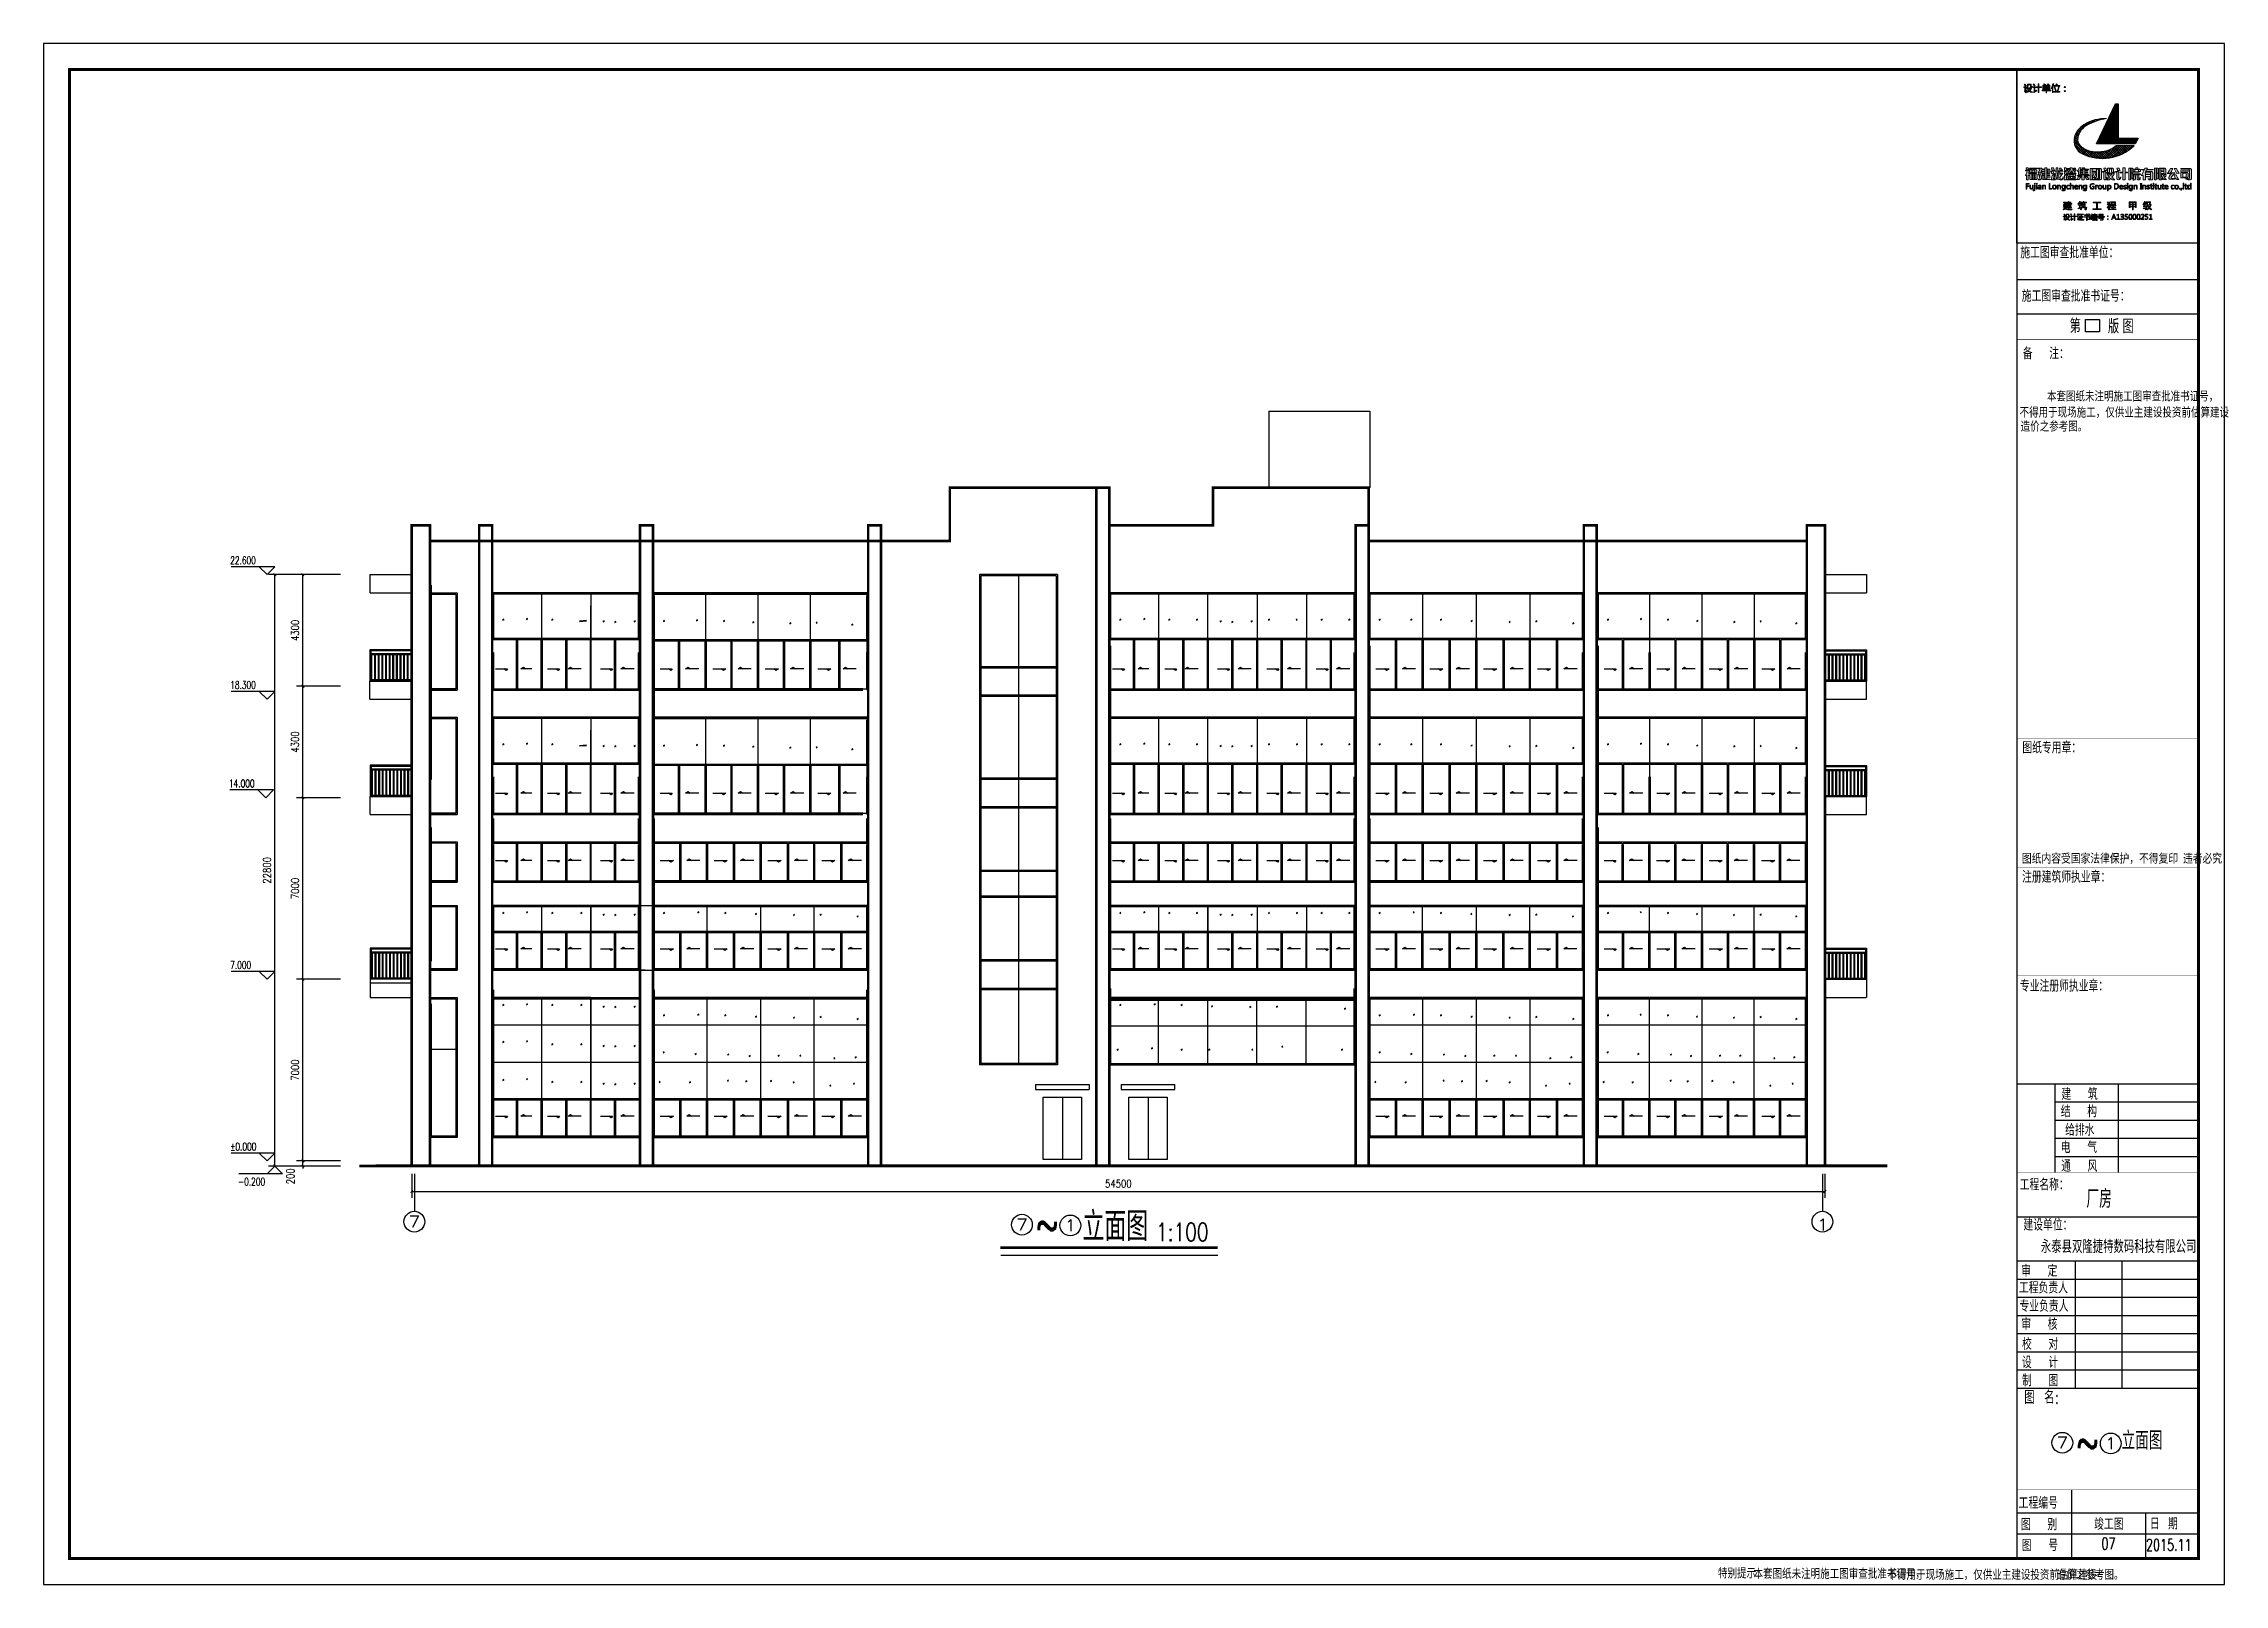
# Model space of a CAD drawing. Header units: millimetres. Extents: x 591771 to 1936534, y -622016 to 355666.
# Drawn here: x 677476 to 761576, y -103536 to -44136 of the extents above; entities that cross this region are included whole.
import ezdxf
from ezdxf.enums import TextEntityAlignment as Align

# ---------------------------------------------------------------- set-up
doc = ezdxf.new("R2010")
doc.units = ezdxf.units.MM
doc.header["$LTSCALE"] = 80
doc.linetypes.add('JIS_08_25', pattern=[28, 25, -1.125, 0.75, -1.125])
for name, color, linetype in [('0GPS-\\M+5CFFB\\M+5BBF0\\M+5CBA8\\M+5B9DC', 1, 'Continuous'), ('\\M+5B4B0\\M+5BBA7', 124, 'Continuous'), ('\\M+5BDA8-\\M+5B1EA\\M+5B8DF', 3, 'Continuous'), ('\\M+5BDA8-\\M+5B3DF\\M+5B4E7', 3, 'Continuous'), ('\\M+5C0B8\\M+5B8CB', 6, 'Continuous'), ('\\M+5C1A2\\M+5C3E6\\M+5CFDF\\M+5CCF51', 7, 'Continuous'), ('\\M+5C1A2\\M+5C3E6\\M+5CFDF\\M+5CCF55', 140, 'Continuous'), ('\\M+5CDBC\\M+5BFF2', 252, 'Continuous'), ('AXIS', 3, 'Continuous'), ('AXIS_TEXT', 7, 'Continuous'), ('DIM_SYMB', 3, 'Continuous'), ('HZ', 2, 'Continuous'), ('PUB_DIM', 3, 'Continuous'), ('PUB_TEXT', 7, 'Continuous'), ('WINDOW', 4, 'Continuous'), ('WINDOW_TEXT', 7, 'Continuous')]:
    doc.layers.add(name, color=color, linetype=linetype)
doc.styles.add('_HZTXT', font='txt.shx', dxfattribs={"width": 0.8, "bigfont": 'hztxt.shx'})
doc.styles.add('_TCH_AXIS', font='COMPLEX', dxfattribs={"bigfont": 'GBCBIG'})
doc.styles.add('A-STANDARD', font='SIMPLEX', dxfattribs={"bigfont": 'GBCBIG'})
doc.styles.add('DIM_FONT', font='SIMPLEX.shx', dxfattribs={"width": 0.8})
doc.styles.add('HZTXT', font='txt', dxfattribs={"height": 60, "bigfont": 'HZTXT'})
doc.styles.add('TKZ', font='tssdeng.shx', dxfattribs={"width": 0.7, "bigfont": 'tssdchn.shx'})
doc.dimstyles.new('DIMN', dxfattribs={"dimtxt": 300, "dimasz": 100, "dimexe": 250, "dimexo": 300, "dimgap": 150, "dimtad": 1, "dimdec": 0, "dimzin": 0, "dimdsep": 46, "dimtxsty": 'DIM_FONT', "dimblk": 'ARCHTICK', "dimcen": 0.09, "dimclrt": 7, "dimazin": 2, "dimtfac": 1, "dimtdec": 0, "dimtix": 1, "dimtmove": 2, "dimatfit": 3, "dimldrblk": 'ARCHTICK', "dimfxl": 0, "dimtolj": 1, "dimtzin": 0, "dimarcsym": 0})

msp = doc.modelspace()

# ---------------------------------------------------------------- texts
at = {"color": 4, "style": '_HZTXT', "width": 0.7}
for s, height, p in [('厂房', 700, (756256.6, -89023.7)), ('07', 450, (756835, -102188.2)), ('2015.11', 450, (758555.2, -102238.1))]:
    msp.add_text(s, height=height, dxfattribs=at).set_placement(p)
at = {"layer": '\\M+5CDBC\\M+5BFF2', "color": 2, "style": '_HZTXT', "width": 0.8}
for s, height, p in [('施工图审查批准单位：', 450, (753706.7, -52414)), ('施工图审查批准书证号：', 450, (753762.5, -54087.4)), (' 第', 540, (755224.7, -55286.4)), ('版', 540, (757087.7, -55306.3)), ('图', 540, (757648.9, -55306.3)), ('备  注：', 450, (753802, -56302.8)), ('图纸专用章：', 450, (753784, -71501.5)), ('注册建筑师执业章：', 450, (753773.6, -76487.3)), ('专业注册师执业章：', 450, (753690.2, -80686.2)), ('建  筑', 450, (755291.6, -84857.7)), ('结  构', 450, (755266.5, -85525.2)), ('给排水', 450, (755434.1, -86240.4)), ('电  气', 450, (755266.5, -86910.2)), ('通  风', 450, (755280.7, -87632.7)), ('工程名称：', 450, (753681.8, -88351.3)), ('建设单位：', 450, (753825.8, -89898.6)), ('审  定 ', 450, (753738.2, -91674.3)), ('工程负责人', 450, (753653.7, -92323)), ('专业负责人', 450, (753672.6, -93028.4)), ('审  核', 450, (753741.4, -93727.8)), ('校  对 ', 450, (753770.6, -94494.5)), ('设  计 ', 450, (753770.6, -95201.4)), ('制  图 ', 450, (753770.6, -95898.9)), ('图 名:', 506.25, (753856.2, -96576)), ('工程编号', 450, (753642.4, -100622.4)), ('图  别', 450, (753729.7, -101447.6)), ('竣工图', 450, (756553, -101435)), ('日 期', 450, (758704.2, -101422.6)), ('图  号', 450, (753763.1, -102253.9))]:
    msp.add_text(s, height=height, dxfattribs=at).set_placement(p)
at = {"layer": 'AXIS_TEXT', "style": '_TCH_AXIS'}
for s, width, p, p2 in [('7', 1.5, (691547, -89780.1), (691999.5, -89780.1)), ('7', 1.5, (714978.9, -89895.9), (715431.5, -89895.9)), ('1', 2.333333, (716845.7, -89923.5), (717298.3, -89923.5)), ('1', 2.333333, (745859.8, -89893), (746312.3, -89893)), ('7', 1.5, (755100.2, -98301), (755552.7, -98301)), ('1', 2.333333, (756967, -98328.6), (757419.5, -98328.6))]:
    msp.add_text(s, height=452.5, dxfattribs=dict(at, width=width)).set_placement(p, p2, align=Align.FIT)
at = {"layer": 'HZ', "color": 1, "style": '_HZTXT', "width": 0.8}
for s, height, p in [('本套图纸未注明施工图审查批准书证号，', 382.5, (754732.2, -57932.2)), ('不得用于现场施工，仅供业主建设投资前估算建设', 382.5, (753678.4, -58552)), ('造价之参考图。', 382.5, (753719.2, -59094.4)), ('特别提示：', 367.2, (742048.5, -103303.8)), ('本套图纸未注明施工图审查批准书证号，', 367.2, (743418.1, -103321.9)), ('不得用于现场施工，仅供业主建设投资前估算建设', 367.2, (748586.9, -103360.1)), ('造价之参考图。', 367.2, (755115.5, -103356.1))]:
    msp.add_text(s, height=height, rotation=0.0025, dxfattribs=at).set_placement(p)
at = {"layer": 'PUB_TEXT'}
for s, height, style, width, p in [('22.600', 297.5, 'A-STANDARD', 0.705882, (684674.1, -64208.7)), ('18.300', 297.5, 'A-STANDARD', 0.705882, (684674.1, -69008.7)), ('14.000', 297.5, 'A-STANDARD', 0.705882, (684623.2, -72808.7)), ('7.000', 297.5, 'A-STANDARD', 0.705882, (684674.1, -79808.7)), ('%%P0.000', 297.5, 'A-STANDARD', 0.705882, (684674.1, -86808.7)), ('-0.200', 297.5, 'A-STANDARD', 0.705882, (684974.1, -88158.9)), ('永泰县双隆捷特数码科技有限公司', 500, '_HZTXT', 0.8, (754498.8, -90763.8))]:
    msp.add_text(s, height=height, dxfattribs=dict(at, style=style, width=width)).set_placement(p)
at = {"layer": 'WINDOW_TEXT', "style": 'HZTXT', "width": 0.75}
for s, height, p in [('立面图', 1125, (717540.9, -90299.5)), ('~', 1125, (715743.7, -90206.7)), ('1:100', 700, (720377.1, -90299.5)), ('~', 1125, (755864.9, -98611.9)), ('立面图', 700, (757609.8, -98338.5))]:
    msp.add_text(s, height=height, dxfattribs=at).set_placement(p)

# ---------------------------------------------------------------- blocks, each defined once
blk = doc.blocks.new('A$C158D6705')
at = {"layer": '\\M+5CDBC\\M+5BFF2', "color": 2, "style": 'TKZ', "width": 0.8}
blk.add_text('图纸内容受国家法律保护，不得复印 违者必究！', height=392.04, dxfattribs=at).set_placement((-47, 56))
blk = doc.blocks.new('A$C7A821879')
h = blk.add_hatch(color=165)
h.paths.add_polyline_path([(457, 5152), (560, 5152), (560, 5270), (590, 5270), (590, 5152), (693, 5152), (693, 5123), (590, 5123), (590, 4931), (560, 4931), (560, 5123), (457, 5123)])
h.paths.add_polyline_path([(1585, 5012), (1599, 5005), (1607, 4990), (1599, 4975), (1585, 4968), (1570, 4975), (1563, 4990), (1570, 5005)])
h.paths.add_polyline_path([(1585, 5167), (1599, 5167), (1607, 5145), (1599, 5130), (1585, 5123), (1570, 5130), (1563, 5145), (1570, 5167)])
h.paths.add_polyline_path([(1201, 5159), (1253, 5005), (1224, 4997), (1179, 5152)], flags=16)
h.paths.add_polyline_path([(1157, 5204), (1283, 5204), (1246, 5255), (1268, 5270), (1305, 5226), (1283, 5204), (1393, 5204), (1393, 5181), (1157, 5181)])
h.paths.add_polyline_path([(1150, 4968), (1283, 4968), (1312, 5049), (1342, 5159), (1371, 5152), (1312, 4968), (1400, 4968), (1400, 4946), (1150, 4946)])
h.paths.add_polyline_path([(1054, 5100), (1098, 5181), (1128, 5270), (1157, 5263), (1128, 5181), (1128, 4931), (1106, 4931), (1106, 5123), (1069, 5071)])
h.paths.add_polyline_path([(885, 5086), (980, 5086), (980, 5130), (885, 5130)], flags=16)
h.paths.add_polyline_path([(980, 5189), (885, 5189), (885, 5152), (980, 5152)], flags=16)
h.paths.add_polyline_path([(767, 5086), (862, 5086), (862, 5130), (767, 5130)], flags=16)
h.paths.add_polyline_path([(767, 5152), (862, 5152), (862, 5189), (767, 5189)], flags=16)
h.paths.add_polyline_path([(708, 5027), (862, 5027), (862, 5064), (767, 5064), (767, 5049), (737, 5049), (737, 5218), (811, 5218), (774, 5255), (796, 5270), (840, 5226), (826, 5218), (907, 5218), (944, 5270), (973, 5255), (936, 5218), (1010, 5218), (1010, 5049), (980, 5049), (980, 5064), (885, 5064), (885, 5027), (1047, 5027), (1047, 4997), (885, 4997), (885, 4924), (862, 4924), (862, 4997), (708, 4997)])
h.paths.add_polyline_path([(383, 5263), (442, 5204), (413, 5189), (361, 5248)])
h.paths.add_polyline_path([(494, 5027), (494, 4997), (405, 4931), (383, 4960), (398, 4968), (398, 4990), (398, 5123), (347, 5123), (347, 5152), (428, 5152), (428, 4982)])
h.paths.add_polyline_path([(155, 5093), (177, 5049), (214, 5012), (243, 5049), (273, 5093)], flags=16)
h.paths.add_polyline_path([(258, 5226), (170, 5226), (170, 5218), (170, 5189), (155, 5159), (140, 5137), (111, 5123), (96, 5145), (118, 5159), (133, 5174), (140, 5196), (148, 5218), (148, 5255), (288, 5255), (288, 5181), (288, 5167), (302, 5167), (339, 5167), (339, 5137), (288, 5137), (280, 5145), (265, 5152), (258, 5159), (258, 5174)])
h.paths.add_polyline_path([(111, 5093), (111, 5115), (302, 5115), (302, 5093), (273, 5041), (236, 4997), (280, 4975), (339, 4960), (317, 4931), (258, 4953), (214, 4982), (155, 4953), (96, 4924), (74, 4953), (140, 4975), (192, 4997), (155, 5041), (133, 5093)])
h.paths.add_polyline_path([(44, 5255), (96, 5204), (74, 5181), (22, 5240)])
h.paths.add_polyline_path([(111, 5034), (118, 4997), (44, 4953), (30, 4975), (37, 4990), (44, 5005), (44, 5130), (0, 5130), (0, 5152), (66, 5152), (66, 4997)])
h = blk.add_hatch(color=165)
h.paths.add_polyline_path([(6184, 1829), (6170, 1829), (6160, 1823), (6153, 1816), (6142, 1809), (6142, 1688), (6149, 1678), (6156, 1671), (6166, 1667), (6180, 1667), (6218, 1667), (6239, 1667), (6253, 1674), (6256, 1678), (6260, 1685), (6263, 1702), (6263, 1792), (6260, 1809), (6256, 1816), (6253, 1823), (6235, 1829), (6215, 1829)], flags=16)
h.paths.add_polyline_path([(6142, 1640), (6066, 1640), (6066, 1850), (6142, 1850), (6142, 1812), (6153, 1829), (6163, 1843), (6177, 1850), (6198, 1850), (6267, 1850), (6284, 1850), (6301, 1850), (6315, 1843), (6325, 1840), (6332, 1829), (6339, 1819), (6342, 1809), (6342, 1795), (6342, 1702), (6342, 1688), (6339, 1678), (6332, 1667), (6325, 1660), (6315, 1653), (6301, 1650), (6287, 1647), (6267, 1647), (6187, 1647), (6170, 1650), (6160, 1653), (6149, 1664), (6142, 1678)], flags=17)
h.paths.add_polyline_path([(6391, 1657), (6391, 1930), (6391, 1943), (6387, 1957), (6384, 1968), (6377, 1974), (6367, 1981), (6353, 1985), (6339, 1985), (6322, 1985), (6059, 1985), (6059, 2009), (6370, 2009), (6394, 2009), (6415, 2006), (6436, 2002), (6449, 1992), (6460, 1981), (6470, 1971), (6474, 1954), (6477, 1936), (6477, 1643), (6474, 1626), (6470, 1609), (6463, 1595), (6453, 1584), (6443, 1578), (6425, 1571), (6408, 1567), (6387, 1564), (6342, 1567), (6305, 1578), (6270, 1591), (6242, 1612), (6284, 1605), (6322, 1602), (6353, 1605), (6363, 1609), (6374, 1616), (6380, 1622), (6387, 1633), (6391, 1643)])
h.paths.add_polyline_path([(6356, 1902), (6049, 1902), (6049, 1919), (6356, 1919)])
h.paths.add_polyline_path([(5797, 2009), (5887, 2009), (5932, 1919), (5966, 1857), (5987, 1833), (6004, 1819), (5956, 1816), (5918, 1819), (5904, 1823), (5890, 1829), (5883, 1836), (5877, 1847), (5839, 1923)])
h.paths.add_polyline_path([(5721, 1840), (5825, 1840), (5759, 1764), (5704, 1688), (5697, 1671), (5690, 1657), (5690, 1647), (5690, 1636), (5697, 1629), (5704, 1622), (5711, 1619), (5725, 1619), (5759, 1619), (5790, 1619), (5821, 1626), (5849, 1636), (5842, 1653), (5794, 1757), (5877, 1757), (5908, 1695), (5935, 1643), (5959, 1605), (5984, 1578), (5935, 1578), (5915, 1578), (5901, 1581), (5887, 1588), (5877, 1591), (5870, 1602), (5863, 1612), (5852, 1633), (5835, 1619), (5818, 1609), (5801, 1598), (5780, 1591), (5756, 1588), (5732, 1584), (5676, 1588), (5649, 1591), (5628, 1598), (5611, 1605), (5600, 1619), (5594, 1636), (5594, 1653), (5597, 1674), (5611, 1698), (5652, 1757)])
h.paths.add_polyline_path([(5656, 2009), (5749, 2009), (5728, 1961), (5707, 1919), (5683, 1878), (5663, 1843), (5656, 1833), (5645, 1826), (5632, 1819), (5618, 1816), (5580, 1809), (5535, 1812), (5552, 1829), (5573, 1854), (5607, 1912)])
h.paths.add_polyline_path([(5380, 1809), (5393, 1809), (5400, 1816), (5407, 1823), (5407, 1836), (5407, 1892), (5293, 1892), (5293, 1826), (5297, 1819), (5304, 1812), (5311, 1809), (5317, 1809)], flags=16)
h.paths.add_polyline_path([(5324, 1995), (5314, 1992), (5307, 1988), (5300, 1985), (5293, 1974), (5293, 1912), (5407, 1912), (5407, 1964), (5407, 1978), (5400, 1988), (5393, 1992), (5380, 1995)], flags=16)
h.paths.add_polyline_path([(5324, 1612), (5349, 1616), (5373, 1622), (5369, 1626), (5293, 1760), (5293, 1660), (5293, 1636), (5300, 1619), (5304, 1616), (5311, 1612)], flags=16)
h.paths.add_polyline_path([(5221, 1657), (5221, 2016), (5293, 2016), (5293, 1985), (5300, 1999), (5307, 2006), (5321, 2012), (5335, 2012), (5418, 2012), (5431, 2012), (5445, 2012), (5455, 2009), (5466, 2002), (5473, 1995), (5476, 1985), (5480, 1974), (5480, 1961), (5480, 1840), (5480, 1826), (5476, 1816), (5473, 1809), (5466, 1798), (5459, 1795), (5449, 1792), (5421, 1788), (5331, 1788), (5317, 1788), (5304, 1795), (5297, 1802), (5293, 1816), (5293, 1767), (5362, 1767), (5400, 1702), (5418, 1729), (5435, 1767), (5500, 1767), (5476, 1712), (5469, 1698), (5455, 1688), (5438, 1681), (5414, 1681), (5428, 1660), (5449, 1629), (5480, 1598), (5504, 1578), (5449, 1581), (5428, 1581), (5418, 1584), (5407, 1588), (5397, 1598), (5383, 1609), (5376, 1622), (5359, 1598), (5342, 1581), (5317, 1567), (5290, 1564), (5273, 1564), (5259, 1567), (5245, 1574), (5235, 1584), (5228, 1598), (5224, 1616), (5221, 1636)])
h.paths.add_polyline_path([(5141, 1674), (5141, 1767), (5141, 1785), (5135, 1802), (5124, 1812), (5110, 1823), (5110, 1650), (5117, 1647), (5128, 1643), (5135, 1647), (5138, 1650), (5141, 1660)], flags=16)
h.paths.add_polyline_path([(5128, 1995), (5121, 1995), (5117, 1992), (5110, 1978), (5110, 1826), (5124, 1833), (5135, 1843), (5141, 1857), (5141, 1871), (5141, 1968), (5141, 1981), (5138, 1992), (5135, 1995)], flags=16)
h.paths.add_polyline_path([(5110, 1567), (5048, 1567), (5048, 2023), (5110, 2023), (5110, 1985), (5114, 2002), (5121, 2012), (5128, 2019), (5138, 2019), (5162, 2019), (5179, 2016), (5193, 2006), (5200, 1992), (5204, 1971), (5204, 1874), (5200, 1857), (5193, 1840), (5179, 1829), (5162, 1823), (5179, 1812), (5193, 1798), (5200, 1785), (5204, 1764), (5204, 1657), (5200, 1636), (5197, 1626), (5193, 1619), (5186, 1616), (5176, 1612), (5155, 1609), (5141, 1612), (5128, 1619), (5117, 1629), (5110, 1643)])
h.paths.add_polyline_path([(4693, 1771), (4693, 1695), (4896, 1695), (4896, 1771)], flags=16)
h.paths.add_polyline_path([(4738, 1867), (4724, 1864), (4710, 1861), (4700, 1850), (4693, 1836), (4693, 1792), (4896, 1792), (4896, 1823), (4896, 1843), (4889, 1857), (4886, 1861), (4879, 1864), (4862, 1867)], flags=16)
h.paths.add_polyline_path([(4996, 1947), (4738, 1947), (4724, 1912), (4703, 1871), (4713, 1878), (4724, 1881), (4748, 1885), (4907, 1885), (4924, 1885), (4938, 1881), (4952, 1878), (4962, 1871), (4969, 1861), (4976, 1850), (4979, 1836), (4979, 1823), (4979, 1626), (4979, 1612), (4976, 1602), (4969, 1591), (4962, 1581), (4952, 1574), (4941, 1571), (4927, 1567), (4910, 1564), (4872, 1567), (4838, 1574), (4824, 1581), (4810, 1591), (4796, 1602), (4786, 1612), (4796, 1612), (4827, 1605), (4852, 1602), (4862, 1602), (4872, 1605), (4879, 1609), (4886, 1616), (4893, 1622), (4896, 1633), (4896, 1657), (4896, 1678), (4693, 1678), (4693, 1567), (4613, 1567), (4613, 1740), (4596, 1736), (4575, 1733), (4527, 1736), (4541, 1747), (4555, 1764), (4582, 1809), (4613, 1871), (4648, 1947), (4544, 1947), (4544, 1968), (4655, 1968), (4665, 1992), (4676, 2016), (4772, 2016), (4748, 1968), (4996, 1968)])
h.paths.add_polyline_path([(4372, 1622), (4372, 1757), (4441, 1757), (4441, 1636), (4441, 1622), (4444, 1609), (4451, 1605), (4458, 1602), (4465, 1602), (4472, 1605), (4479, 1619), (4489, 1643), (4496, 1674), (4496, 1647), (4496, 1626), (4493, 1605), (4486, 1591), (4475, 1581), (4462, 1571), (4444, 1567), (4427, 1567), (4403, 1571), (4392, 1574), (4386, 1581), (4379, 1588), (4375, 1598)])
h.paths.add_polyline_path([(4458, 1861), (4254, 1861), (4254, 1881), (4458, 1881)])
h.paths.add_polyline_path([(4506, 1778), (4220, 1778), (4220, 1798), (4506, 1798)])
h.paths.add_polyline_path([(4292, 1888), (4220, 1888), (4220, 1981), (4292, 1981), (4292, 1950), (4296, 1961), (4303, 1971), (4313, 1978), (4327, 1981), (4327, 2026), (4403, 2026), (4403, 1981), (4427, 1981), (4462, 1978), (4472, 1978), (4482, 1971), (4493, 1968), (4496, 1961), (4499, 1950), (4499, 1940), (4499, 1916), (4499, 1902), (4493, 1888), (4420, 1888), (4424, 1892), (4427, 1916), (4427, 1943), (4424, 1954), (4417, 1961), (4406, 1964), (4389, 1964), (4334, 1964), (4320, 1964), (4310, 1961), (4299, 1950), (4292, 1936)])
h.paths.add_polyline_path([(4251, 1757), (4320, 1757), (4317, 1678), (4310, 1616), (4306, 1602), (4303, 1588), (4296, 1578), (4286, 1571), (4268, 1564), (4251, 1560), (4230, 1560), (4206, 1560), (4220, 1574), (4227, 1588), (4234, 1605), (4241, 1626), (4248, 1688)])
h.paths.add_polyline_path([(4144, 1674), (4144, 1764), (4144, 1785), (4137, 1798), (4127, 1809), (4116, 1819), (4116, 1647), (4127, 1643), (4137, 1643), (4141, 1650), (4144, 1660)], flags=16)
h.paths.add_polyline_path([(4127, 1995), (4120, 1992), (4116, 1985), (4116, 1826), (4127, 1833), (4137, 1843), (4144, 1854), (4144, 1871), (4144, 1968), (4144, 1981), (4141, 1988), (4134, 1992)], flags=16)
h.paths.add_polyline_path([(4116, 1567), (4054, 1567), (4054, 2023), (4116, 2023), (4116, 1999), (4120, 2009), (4123, 2012), (4134, 2016), (4141, 2016), (4165, 2016), (4182, 2012), (4192, 2006), (4203, 1992), (4203, 1971), (4203, 1871), (4203, 1854), (4192, 1840), (4182, 1829), (4165, 1823), (4182, 1812), (4196, 1798), (4203, 1785), (4206, 1764), (4206, 1653), (4203, 1633), (4199, 1626), (4196, 1619), (4189, 1616), (4179, 1612), (4158, 1609), (4144, 1612), (4134, 1616), (4123, 1622), (4116, 1633)])
h.paths.add_polyline_path([(3909, 1567), (3823, 1567), (3823, 1836), (3719, 1836), (3719, 1857), (3823, 1857), (3823, 2026), (3909, 2026), (3909, 1857), (4009, 1857), (4009, 1836), (3909, 1836)])
h.paths.add_polyline_path([(3595, 2019), (3675, 2019), (3682, 2006), (3692, 1964), (3706, 1940), (3719, 1923), (3695, 1919), (3675, 1919), (3657, 1923), (3640, 1926), (3626, 1933), (3619, 1943), (3612, 1954), (3609, 1968)])
h.paths.add_polyline_path([(3592, 1622), (3592, 1826), (3592, 1847), (3588, 1861), (3581, 1867), (3568, 1867), (3540, 1867), (3540, 1888), (3623, 1888), (3644, 1885), (3650, 1881), (3657, 1874), (3664, 1857), (3668, 1836), (3668, 1657), (3668, 1643), (3671, 1633), (3678, 1626), (3685, 1626), (3702, 1629), (3719, 1640), (3733, 1660), (3751, 1688), (3747, 1664), (3740, 1640), (3733, 1622), (3723, 1605), (3709, 1591), (3695, 1584), (3678, 1578), (3657, 1574), (3630, 1578), (3619, 1581), (3609, 1584), (3602, 1591), (3599, 1602), (3595, 1609)])
h.paths.add_polyline_path([(3233, 1902), (3233, 2016), (3312, 2016), (3312, 1995), (3316, 2006), (3326, 2009), (3340, 2012), (3357, 2012), (3399, 2012), (3426, 2012), (3436, 2009), (3447, 2006), (3454, 1999), (3457, 1992), (3461, 1981), (3461, 1971), (3461, 1902), (3461, 1892), (3464, 1881), (3471, 1878), (3478, 1874), (3506, 1874), (3506, 1850), (3436, 1850), (3412, 1850), (3402, 1857), (3395, 1861), (3392, 1867), (3388, 1878), (3385, 1902), (3385, 1957), (3385, 1974), (3378, 1988), (3367, 1995), (3350, 1995), (3333, 1995), (3319, 1992), (3312, 1981), (3312, 1899), (3309, 1881), (3305, 1867), (3298, 1857), (3285, 1850), (3267, 1843), (3250, 1840), (3226, 1840), (3198, 1843), (3212, 1854), (3222, 1867), (3229, 1881)])
h.paths.add_polyline_path([(3219, 1781), (3309, 1781), (3354, 1729), (3385, 1774), (3395, 1788), (3399, 1798), (3399, 1805), (3392, 1809), (3385, 1812), (3371, 1812), (3216, 1812), (3216, 1829), (3433, 1829), (3450, 1829), (3464, 1826), (3474, 1819), (3481, 1812), (3485, 1798), (3485, 1781), (3474, 1767), (3464, 1750), (3402, 1674), (3433, 1643), (3464, 1612), (3488, 1588), (3512, 1571), (3478, 1567), (3440, 1571), (3419, 1574), (3402, 1581), (3385, 1591), (3371, 1605), (3354, 1622), (3340, 1609), (3326, 1595), (3319, 1584), (3305, 1578), (3295, 1574), (3278, 1571), (3236, 1567), (3188, 1571), (3212, 1584), (3236, 1602), (3309, 1674), (3233, 1764)])
h.paths.add_polyline_path([(3091, 2019), (3171, 2019), (3178, 1992), (3191, 1964), (3202, 1940), (3219, 1923), (3195, 1919), (3171, 1919), (3153, 1923), (3136, 1926), (3126, 1933), (3116, 1943), (3109, 1954), (3105, 1968)])
h.paths.add_polyline_path([(3091, 1622), (3091, 1826), (3091, 1847), (3084, 1861), (3078, 1867), (3067, 1867), (3046, 1867), (3046, 1885), (3119, 1885), (3140, 1885), (3147, 1878), (3153, 1874), (3160, 1867), (3164, 1857), (3164, 1836), (3164, 1657), (3167, 1636), (3171, 1629), (3174, 1629), (3178, 1629), (3185, 1629), (3195, 1640), (3205, 1660), (3219, 1688), (3216, 1660), (3212, 1640), (3205, 1619), (3198, 1605), (3185, 1591), (3171, 1581), (3157, 1574), (3140, 1571), (3116, 1574), (3109, 1578), (3102, 1581), (3098, 1591), (3091, 1598)])
h.paths.add_polyline_path([(2922, 1881), (2888, 1881), (2888, 1678), (2888, 1664), (2884, 1650), (2877, 1636), (2870, 1629), (2857, 1622), (2846, 1616), (2829, 1612), (2812, 1612), (2781, 1616), (2767, 1619), (2757, 1626), (2746, 1633), (2736, 1643), (2729, 1653), (2722, 1667), (2705, 1660), (2688, 1653), (2663, 1650), (2636, 1650), (2636, 1622), (2643, 1609), (2650, 1602), (2656, 1598), (2667, 1595), (2888, 1595), (2908, 1598), (2915, 1602), (2922, 1609), (2929, 1622), (2929, 1643), (2929, 1947), (2929, 1964), (2922, 1978), (2908, 1985), (2888, 1988), (2681, 1988), (2667, 1988), (2653, 1981), (2646, 1974), (2636, 1964), (2636, 1667), (2646, 1674), (2653, 1688), (2674, 1729), (2691, 1778), (2719, 1857), (2798, 1857), (2767, 1767), (2746, 1702), (2736, 1681), (2722, 1671), (2732, 1664), (2746, 1657), (2757, 1653), (2770, 1653), (2788, 1657), (2795, 1660), (2801, 1664), (2808, 1681), (2808, 1702), (2808, 1881), (2650, 1881), (2650, 1902), (2808, 1902), (2808, 1974), (2888, 1974), (2888, 1902), (2922, 1902)], flags=16)
h.paths.add_polyline_path([(2636, 1574), (2563, 1574), (2563, 2009), (2636, 2009), (2636, 1981), (2643, 1992), (2656, 2002), (2670, 2006), (2688, 2009), (2915, 2009), (2939, 2009), (2957, 2006), (2971, 1999), (2984, 1992), (2991, 1981), (2998, 1971), (3005, 1957), (3005, 1943), (3005, 1640), (3005, 1622), (3002, 1609), (2995, 1598), (2988, 1588), (2977, 1581), (2967, 1578), (2950, 1574), (2933, 1574), (2684, 1574), (2667, 1578), (2653, 1581), (2643, 1591), (2636, 1605)])
h.paths.add_polyline_path([(2263, 2030), (2339, 2030), (2346, 2016), (2353, 2002), (2363, 1992), (2373, 1981), (2332, 1985), (2301, 1988), (2280, 1995), (2277, 1999), (2273, 2006), (2270, 2012)])
h.paths.add_polyline_path([(2180, 1836), (2180, 1792), (2284, 1792), (2284, 1836)], flags=17)
h.paths.add_polyline_path([(2180, 1899), (2180, 1854), (2284, 1854), (2284, 1899)], flags=17)
h.paths.add_polyline_path([(2184, 1957), (2180, 1947), (2180, 1916), (2284, 1916), (2284, 1957)], flags=17)
h.paths.add_polyline_path([(2180, 1760), (2108, 1760), (2108, 1899), (2059, 1899), (2080, 1916), (2097, 1943), (2115, 1981), (2135, 2026), (2211, 2026), (2191, 1978), (2498, 1978), (2498, 1957), (2356, 1957), (2356, 1916), (2470, 1916), (2470, 1899), (2356, 1899), (2356, 1854), (2470, 1854), (2470, 1836), (2356, 1836), (2356, 1792), (2501, 1792), (2501, 1774), (2180, 1774)])
h.paths.add_polyline_path([(2101, 1688), (2191, 1688), (2180, 1657), (2194, 1671), (2208, 1678), (2225, 1685), (2246, 1688), (2246, 1716), (2059, 1716), (2059, 1736), (2246, 1736), (2246, 1760), (2332, 1760), (2332, 1736), (2525, 1736), (2525, 1716), (2332, 1716), (2332, 1685), (2373, 1685), (2422, 1685), (2443, 1678), (2456, 1674), (2470, 1664), (2480, 1657), (2487, 1643), (2491, 1633), (2494, 1616), (2501, 1602), (2508, 1588), (2518, 1578), (2456, 1578), (2439, 1581), (2429, 1584), (2418, 1591), (2411, 1602), (2405, 1619), (2398, 1640), (2391, 1650), (2380, 1660), (2367, 1667), (2346, 1667), (2332, 1667), (2332, 1567), (2246, 1567), (2246, 1667), (2242, 1667), (2225, 1667), (2208, 1664), (2191, 1660), (2180, 1650), (2177, 1640), (2170, 1622), (2170, 1612), (2163, 1602), (2156, 1595), (2142, 1588), (2125, 1584), (2104, 1584), (2053, 1581), (2059, 1588), (2066, 1595), (2080, 1616), (2090, 1647)])
h.paths.add_polyline_path([(1894, 1667), (1994, 1667), (1990, 1653), (1987, 1640), (1973, 1629), (1959, 1619), (1939, 1612), (1914, 1609), (1887, 1609), (1852, 1609), (1866, 1619), (1880, 1633), (1890, 1647)])
h.paths.add_polyline_path([(1897, 1843), (1873, 1881), (1852, 1916), (1832, 1885), (1797, 1843)], flags=16)
h.paths.add_polyline_path([(1818, 1774), (1807, 1771), (1797, 1767), (1790, 1764), (1783, 1757), (1783, 1729), (1790, 1723), (1797, 1716), (1807, 1712), (1818, 1712), (1880, 1712), (1894, 1712), (1908, 1716), (1911, 1726), (1914, 1736), (1914, 1750), (1911, 1760), (1904, 1767), (1894, 1771), (1880, 1774)], flags=16)
h.paths.add_polyline_path([(1700, 1667), (1804, 1667), (1807, 1647), (1818, 1633), (1828, 1619), (1845, 1609), (1811, 1609), (1783, 1609), (1756, 1612), (1735, 1619), (1721, 1629), (1711, 1640), (1704, 1653)])
h.paths.add_polyline_path([(1783, 1691), (1700, 1691), (1700, 1792), (1783, 1792), (1783, 1767), (1790, 1778), (1801, 1785), (1818, 1792), (1835, 1792), (1928, 1792), (1959, 1792), (1970, 1788), (1980, 1781), (1990, 1778), (1994, 1767), (1997, 1760), (1997, 1750), (1997, 1736), (1997, 1726), (1994, 1716), (1990, 1709), (1980, 1702), (1970, 1695), (1956, 1691), (1918, 1691), (1828, 1691), (1814, 1691), (1801, 1698), (1790, 1705), (1783, 1716)])
h.paths.add_polyline_path([(2021, 1571), (1669, 1571), (1669, 1588), (2021, 1588)])
h.paths.add_polyline_path([(1783, 2030), (1859, 2030), (1890, 1974), (1918, 2006), (1925, 2016), (2001, 2016), (1994, 2002), (1983, 1988), (1973, 1978), (1963, 1968), (1949, 1961), (1935, 1957), (1918, 1957), (1901, 1957), (1928, 1916), (1939, 1930), (1949, 1947), (2021, 1947), (2008, 1919), (1990, 1899), (1970, 1888), (1949, 1885), (1987, 1836), (2004, 1819), (2021, 1805), (1980, 1805), (1946, 1809), (1921, 1819), (1914, 1823), (1911, 1829), (1787, 1829), (1780, 1823), (1769, 1816), (1745, 1809), (1711, 1802), (1663, 1802), (1683, 1816), (1704, 1833), (1728, 1857), (1752, 1888), (1728, 1892), (1707, 1902), (1690, 1919), (1680, 1943), (1673, 1957), (1745, 1957), (1756, 1930), (1766, 1905), (1794, 1947), (1804, 1968), (1801, 1974), (1797, 1981), (1790, 1985), (1783, 1985), (1669, 1985), (1669, 2002), (1801, 2002)])
h.paths.add_polyline_path([(1562, 2026), (1642, 2026), (1649, 1978), (1659, 1943), (1669, 1923), (1673, 1916), (1680, 1912), (1631, 1916), (1614, 1919), (1600, 1923), (1590, 1930), (1580, 1940), (1576, 1950), (1573, 1961), (1569, 2002)])
h.paths.add_polyline_path([(1638, 1571), (1559, 1571), (1562, 1622), (1569, 1681), (1573, 1698), (1576, 1716), (1587, 1729), (1597, 1743), (1614, 1750), (1631, 1757), (1656, 1757), (1680, 1757), (1673, 1750), (1666, 1740), (1659, 1723), (1652, 1702), (1645, 1647)])
h.paths.add_polyline_path([(1556, 1892), (1635, 1892), (1642, 1843), (1656, 1809), (1666, 1785), (1673, 1778), (1680, 1774), (1628, 1774), (1611, 1778), (1600, 1781), (1590, 1785), (1583, 1792), (1576, 1805), (1573, 1819), (1569, 1833)])
h.paths.add_polyline_path([(1376, 2016), (1445, 2016), (1455, 1988), (1469, 1968), (1480, 1954), (1493, 1943), (1442, 1943), (1424, 1943), (1414, 1950), (1407, 1957), (1397, 1971), (1386, 1988)], flags=17)
h.paths.add_polyline_path([(1459, 1574), (1407, 1574), (1383, 1578), (1366, 1581), (1348, 1588), (1342, 1602), (1328, 1595), (1310, 1595), (1290, 1595), (1266, 1598), (1297, 1626), (1328, 1664), (1328, 1874), (1400, 1874), (1400, 1767), (1411, 1785), (1438, 1826), (1504, 1826), (1445, 1733), (1400, 1660), (1400, 1629), (1407, 1609), (1411, 1602), (1417, 1598), (1424, 1595), (1435, 1595), (1459, 1595), (1469, 1595), (1480, 1598), (1490, 1605), (1497, 1616), (1504, 1629), (1511, 1650), (1518, 1695), (1521, 1664), (1518, 1633), (1514, 1609), (1507, 1598), (1500, 1588), (1493, 1581), (1483, 1578), (1473, 1574)])
h.paths.add_polyline_path([(1072, 2026), (1152, 2026), (1159, 1988), (1169, 1961), (1183, 1936), (1200, 1919), (1248, 1919), (1248, 2026), (1321, 2026), (1321, 1919), (1514, 1919), (1514, 1902), (1321, 1902), (1307, 1805), (1290, 1716), (1276, 1667), (1266, 1629), (1255, 1605), (1245, 1588), (1235, 1578), (1214, 1571), (1186, 1567), (1155, 1567), (1162, 1571), (1169, 1581), (1183, 1609), (1200, 1653), (1217, 1716), (1235, 1798), (1248, 1899), (1248, 1902), (1200, 1902), (1200, 1909), (1152, 1909), (1134, 1912), (1121, 1919), (1107, 1926), (1096, 1933), (1093, 1947), (1090, 1957), (1076, 2012)])
h.paths.add_polyline_path([(1148, 1571), (1065, 1571), (1076, 1622), (1083, 1681), (1086, 1698), (1093, 1716), (1103, 1729), (1117, 1740), (1138, 1747), (1159, 1754), (1183, 1757), (1207, 1760), (1193, 1740), (1183, 1723), (1172, 1702), (1166, 1681), (1155, 1626)])
h.paths.add_polyline_path([(1062, 1899), (1138, 1899), (1145, 1861), (1162, 1829), (1183, 1802), (1207, 1781), (1152, 1781), (1128, 1785), (1110, 1792), (1096, 1798), (1086, 1809), (1079, 1819), (1076, 1833), (1069, 1854), (1062, 1888)])
h.paths.add_polyline_path([(907, 1829), (920, 1829), (931, 1836), (934, 1847), (938, 1861), (938, 1885), (893, 1885), (893, 1829)], flags=16)
h.paths.add_polyline_path([(907, 1964), (893, 1964), (893, 1902), (938, 1902), (938, 1930), (934, 1947), (927, 1957), (920, 1961)], flags=16)
h.paths.add_polyline_path([(1027, 1885), (1010, 1885), (1010, 1864), (1010, 1850), (1007, 1840), (1003, 1829), (996, 1819), (989, 1816), (979, 1812), (965, 1809), (952, 1809), (893, 1809), (893, 1760), (1014, 1760), (1014, 1740), (893, 1740), (893, 1685), (1027, 1685), (1027, 1667), (893, 1667), (893, 1605), (810, 1605), (810, 1667), (706, 1667), (706, 1685), (810, 1685), (810, 1740), (724, 1740), (724, 1760), (810, 1760), (810, 1809), (724, 1809), (724, 1829), (810, 1829), (810, 1885), (706, 1885), (706, 1902), (810, 1902), (810, 1964), (727, 1964), (727, 1981), (810, 1981), (810, 2030), (893, 2030), (893, 1981), (952, 1981), (979, 1978), (989, 1974), (996, 1968), (1003, 1961), (1007, 1950), (1010, 1940), (1010, 1930), (1010, 1902), (1027, 1902)])
h.paths.add_polyline_path([(624, 1836), (593, 1836), (582, 1836), (575, 1836), (572, 1843), (568, 1850), (568, 1857), (572, 1867), (586, 1895), (620, 1947), (627, 1964), (627, 1978), (627, 1985), (627, 1988), (620, 1992), (613, 1992), (562, 1992), (562, 2012), (662, 2012), (686, 2012), (703, 2006), (713, 1995), (717, 1981), (713, 1968), (706, 1947), (672, 1881), (655, 1857), (682, 1854), (696, 1854), (703, 1847), (710, 1843), (713, 1836), (717, 1826), (717, 1816), (713, 1781), (706, 1740), (679, 1633), (706, 1616), (741, 1605), (782, 1602), (827, 1598), (1027, 1598), (1027, 1578), (817, 1578), (776, 1578), (738, 1584), (703, 1598), (672, 1612), (669, 1598), (662, 1588), (651, 1581), (641, 1574), (631, 1571), (613, 1571), (562, 1567), (575, 1581), (586, 1598), (596, 1619), (600, 1636), (606, 1657), (613, 1674), (596, 1705), (586, 1740), (575, 1778), (568, 1816), (596, 1754), (617, 1702), (634, 1767), (641, 1812), (641, 1823), (637, 1829), (631, 1833)])
h.paths.add_polyline_path([(427, 1595), (437, 1598), (441, 1602), (448, 1612), (448, 1622), (448, 1626), (448, 1688), (406, 1688), (406, 1595)], flags=16)
h.paths.add_polyline_path([(427, 1792), (406, 1792), (406, 1705), (448, 1705), (448, 1760), (448, 1774), (441, 1781), (437, 1788)], flags=16)
h.paths.add_polyline_path([(358, 1940), (344, 1940), (334, 1936), (327, 1926), (320, 1916), (320, 1892), (323, 1881), (330, 1871), (337, 1864), (348, 1861), (410, 1861), (420, 1864), (430, 1871), (434, 1881), (434, 1899), (434, 1912), (434, 1923), (427, 1933), (420, 1940), (410, 1940)], flags=16)
h.paths.add_polyline_path([(310, 1609), (320, 1598), (330, 1595), (348, 1595), (348, 1688), (310, 1688)], flags=16)
h.paths.add_polyline_path([(337, 1792), (330, 1788), (320, 1785), (316, 1778), (310, 1767), (310, 1705), (348, 1705), (348, 1792)], flags=16)
h.paths.add_polyline_path([(320, 1840), (241, 1840), (241, 1961), (320, 1961), (320, 1930), (323, 1943), (334, 1950), (348, 1957), (365, 1961), (458, 1961), (482, 1957), (493, 1954), (499, 1950), (506, 1943), (510, 1936), (513, 1916), (513, 1885), (510, 1867), (503, 1854), (486, 1843), (468, 1840), (368, 1840), (348, 1843), (337, 1847), (330, 1854), (327, 1861), (323, 1867), (320, 1888)])
h.paths.add_polyline_path([(530, 1999), (227, 1999), (227, 2016), (530, 2016)])
h.paths.add_polyline_path([(99, 2030), (175, 2030), (182, 2002), (192, 1981), (203, 1968), (213, 1954), (172, 1954), (140, 1957), (130, 1961), (120, 1968), (116, 1978), (113, 1985), (99, 2023)])
h.paths.add_polyline_path([(113, 1919), (68, 1919), (68, 1936), (165, 1936), (185, 1936), (199, 1930), (206, 1923), (206, 1905), (203, 1878), (182, 1823), (206, 1823), (234, 1760), (234, 1809), (310, 1809), (310, 1785), (313, 1795), (323, 1802), (334, 1809), (351, 1809), (458, 1809), (486, 1805), (499, 1802), (506, 1795), (513, 1788), (517, 1778), (520, 1767), (520, 1757), (520, 1626), (520, 1605), (510, 1588), (503, 1584), (496, 1581), (475, 1578), (351, 1578), (337, 1578), (327, 1581), (316, 1584), (310, 1595), (310, 1578), (234, 1578), (234, 1729), (213, 1733), (196, 1736), (185, 1743), (178, 1750), (178, 1567), (109, 1567), (109, 1736), (65, 1736), (85, 1767), (103, 1805), (116, 1850), (130, 1902), (130, 1909), (127, 1916), (120, 1919)])
h = blk.add_hatch(color=165)
h.paths.add_polyline_path([(6434, 1301), (6428, 1319), (6423, 1337), (6411, 1342), (6393, 1348), (6376, 1342), (6358, 1331), (6352, 1313), (6346, 1284), (6352, 1266), (6358, 1249), (6370, 1237), (6387, 1231), (6405, 1237), (6423, 1249), (6428, 1261), (6434, 1284)], flags=16)
h.paths.add_polyline_path([(6464, 1214), (6434, 1214), (6434, 1237), (6423, 1225), (6411, 1220), (6399, 1214), (6382, 1208), (6358, 1214), (6335, 1231), (6323, 1255), (6317, 1284), (6323, 1319), (6341, 1348), (6358, 1360), (6387, 1366), (6417, 1360), (6423, 1354), (6434, 1342), (6434, 1436), (6464, 1436)])
h.paths.add_polyline_path([(6300, 1214), (6276, 1208), (6259, 1214), (6241, 1220), (6235, 1237), (6235, 1255), (6235, 1342), (6206, 1342), (6206, 1366), (6235, 1366), (6235, 1401), (6259, 1413), (6259, 1366), (6300, 1366), (6300, 1342), (6259, 1342), (6259, 1261), (6265, 1237), (6270, 1231), (6282, 1231), (6300, 1237)])
h.paths.add_polyline_path([(6148, 1214), (6148, 1436), (6177, 1436), (6177, 1214)])
h.paths.add_polyline_path([(6107, 1249), (6083, 1173), (6066, 1173), (6083, 1249)])
h.paths.add_polyline_path([(6007, 1225), (6013, 1237), (6025, 1243), (6036, 1237), (6042, 1225), (6036, 1214), (6025, 1208), (6013, 1214)])
h.paths.add_polyline_path([(5855, 1290), (5855, 1266), (5867, 1249), (5884, 1237), (5902, 1231), (5925, 1237), (5937, 1249), (5949, 1266), (5949, 1290), (5949, 1313), (5937, 1331), (5925, 1342), (5902, 1348), (5884, 1342), (5867, 1331), (5855, 1313)], flags=16)
h.paths.add_polyline_path([(5826, 1290), (5832, 1319), (5849, 1348), (5872, 1366), (5902, 1366), (5937, 1366), (5960, 1348), (5972, 1325), (5978, 1290), (5972, 1255), (5954, 1231), (5931, 1214), (5902, 1208), (5872, 1214), (5849, 1231), (5832, 1255)])
h.paths.add_polyline_path([(5802, 1220), (5779, 1214), (5755, 1208), (5726, 1214), (5703, 1231), (5691, 1255), (5685, 1284), (5691, 1319), (5709, 1348), (5732, 1360), (5767, 1366), (5785, 1366), (5802, 1360), (5802, 1337), (5785, 1342), (5767, 1348), (5744, 1342), (5726, 1331), (5715, 1313), (5715, 1290), (5715, 1266), (5726, 1249), (5744, 1237), (5761, 1231), (5785, 1237), (5802, 1243)])
h.paths.add_polyline_path([(5551, 1301), (5545, 1325), (5539, 1337), (5527, 1342), (5516, 1348), (5498, 1342), (5486, 1337), (5475, 1319), (5469, 1301)], flags=16)
h.paths.add_polyline_path([(5574, 1284), (5469, 1284), (5475, 1261), (5486, 1243), (5498, 1237), (5521, 1231), (5545, 1237), (5568, 1249), (5568, 1225), (5545, 1214), (5510, 1208), (5480, 1214), (5463, 1231), (5445, 1255), (5445, 1290), (5445, 1319), (5463, 1348), (5486, 1360), (5516, 1366), (5539, 1366), (5562, 1348), (5574, 1325), (5574, 1296)])
h.paths.add_polyline_path([(5422, 1214), (5399, 1208), (5381, 1214), (5369, 1220), (5358, 1237), (5358, 1255), (5358, 1342), (5328, 1342), (5328, 1366), (5358, 1366), (5358, 1401), (5381, 1413), (5381, 1366), (5422, 1366), (5422, 1342), (5381, 1342), (5381, 1261), (5387, 1237), (5393, 1231), (5404, 1231), (5422, 1237)])
h.paths.add_polyline_path([(5299, 1214), (5276, 1214), (5276, 1237), (5270, 1237), (5264, 1225), (5252, 1214), (5241, 1214), (5229, 1208), (5200, 1214), (5188, 1225), (5176, 1249), (5170, 1272), (5170, 1366), (5200, 1366), (5200, 1278), (5200, 1261), (5205, 1243), (5217, 1237), (5235, 1231), (5252, 1237), (5264, 1243), (5270, 1261), (5276, 1278), (5276, 1366), (5299, 1366)])
h.paths.add_polyline_path([(5141, 1214), (5118, 1208), (5100, 1214), (5088, 1220), (5083, 1237), (5077, 1255), (5077, 1342), (5053, 1342), (5053, 1366), (5077, 1366), (5077, 1401), (5106, 1413), (5106, 1366), (5141, 1366), (5141, 1342), (5106, 1342), (5106, 1261), (5112, 1237), (5118, 1231), (5129, 1231), (5141, 1237)])
h.paths.add_polyline_path([(4995, 1214), (4995, 1366), (5024, 1366), (5024, 1214)])
h.paths.add_polyline_path([(4995, 1419), (4995, 1430), (5006, 1436), (5024, 1430), (5024, 1419), (5024, 1407), (5006, 1401), (4995, 1407)])
h.paths.add_polyline_path([(4966, 1214), (4942, 1208), (4925, 1214), (4907, 1220), (4901, 1237), (4901, 1255), (4901, 1342), (4872, 1342), (4872, 1366), (4901, 1366), (4901, 1401), (4925, 1413), (4925, 1366), (4966, 1366), (4966, 1342), (4925, 1342), (4925, 1261), (4930, 1237), (4936, 1231), (4948, 1231), (4966, 1237)])
h.paths.add_polyline_path([(4755, 1249), (4772, 1237), (4796, 1231), (4819, 1237), (4825, 1243), (4825, 1255), (4825, 1261), (4819, 1266), (4796, 1278), (4772, 1290), (4761, 1301), (4755, 1313), (4755, 1325), (4755, 1342), (4772, 1354), (4790, 1366), (4813, 1366), (4831, 1366), (4848, 1360), (4848, 1337), (4831, 1342), (4808, 1348), (4790, 1342), (4784, 1337), (4778, 1325), (4784, 1313), (4813, 1301), (4831, 1290), (4848, 1278), (4854, 1266), (4854, 1255), (4848, 1237), (4837, 1220), (4819, 1214), (4796, 1208), (4772, 1214), (4755, 1220)])
h.paths.add_polyline_path([(4714, 1214), (4690, 1214), (4690, 1301), (4685, 1319), (4679, 1337), (4673, 1342), (4655, 1348), (4638, 1342), (4626, 1331), (4620, 1319), (4614, 1301), (4614, 1214), (4585, 1214), (4585, 1366), (4614, 1366), (4614, 1342), (4626, 1354), (4638, 1360), (4650, 1366), (4667, 1366), (4685, 1366), (4702, 1354), (4714, 1331), (4714, 1307)])
h.paths.add_polyline_path([(4556, 1401), (4538, 1401), (4538, 1237), (4556, 1237), (4556, 1214), (4486, 1214), (4486, 1237), (4509, 1237), (4509, 1401), (4486, 1401), (4486, 1424), (4556, 1424)])
h.paths.add_polyline_path([(4374, 1214), (4351, 1214), (4351, 1301), (4351, 1319), (4339, 1337), (4334, 1342), (4316, 1348), (4298, 1342), (4287, 1331), (4281, 1319), (4275, 1301), (4275, 1214), (4252, 1214), (4252, 1366), (4275, 1366), (4275, 1342), (4287, 1354), (4298, 1360), (4310, 1366), (4328, 1366), (4351, 1366), (4363, 1354), (4374, 1331), (4374, 1307)])
h.paths.add_polyline_path([(4176, 1301), (4170, 1319), (4164, 1337), (4146, 1342), (4135, 1348), (4111, 1342), (4099, 1331), (4088, 1313), (4088, 1284), (4088, 1266), (4099, 1249), (4111, 1237), (4129, 1231), (4146, 1237), (4164, 1249), (4170, 1261), (4176, 1284)], flags=16)
h.paths.add_polyline_path([(4199, 1225), (4199, 1190), (4187, 1173), (4181, 1161), (4170, 1155), (4158, 1149), (4117, 1143), (4094, 1143), (4070, 1155), (4070, 1179), (4094, 1167), (4117, 1167), (4140, 1167), (4158, 1179), (4170, 1196), (4176, 1220), (4176, 1237), (4164, 1225), (4152, 1220), (4140, 1214), (4123, 1208), (4094, 1214), (4076, 1231), (4064, 1255), (4059, 1284), (4064, 1319), (4076, 1348), (4099, 1360), (4129, 1366), (4158, 1360), (4164, 1354), (4176, 1342), (4176, 1366), (4199, 1366)])
h.paths.add_polyline_path([(3994, 1214), (3994, 1366), (4023, 1366), (4023, 1214)])
h.paths.add_polyline_path([(3994, 1419), (3994, 1430), (4006, 1436), (4023, 1430), (4023, 1419), (4023, 1407), (4006, 1401), (3994, 1407)])
h.paths.add_polyline_path([(3854, 1249), (3877, 1237), (3901, 1231), (3924, 1237), (3930, 1243), (3930, 1255), (3930, 1261), (3924, 1266), (3895, 1278), (3877, 1290), (3865, 1301), (3860, 1313), (3854, 1325), (3860, 1342), (3871, 1354), (3895, 1366), (3918, 1366), (3936, 1366), (3953, 1360), (3953, 1337), (3936, 1342), (3912, 1348), (3895, 1342), (3883, 1337), (3883, 1325), (3889, 1313), (3918, 1301), (3936, 1290), (3947, 1278), (3959, 1266), (3959, 1255), (3953, 1237), (3941, 1220), (3924, 1214), (3895, 1208), (3877, 1214), (3854, 1220)])
h.paths.add_polyline_path([(3801, 1301), (3801, 1325), (3795, 1337), (3783, 1342), (3766, 1348), (3748, 1342), (3737, 1337), (3731, 1319), (3725, 1301)], flags=16)
h.paths.add_polyline_path([(3830, 1284), (3725, 1284), (3725, 1261), (3737, 1243), (3748, 1237), (3772, 1231), (3795, 1237), (3819, 1249), (3819, 1225), (3795, 1214), (3766, 1208), (3737, 1214), (3713, 1231), (3702, 1255), (3696, 1290), (3702, 1319), (3713, 1348), (3737, 1360), (3766, 1366), (3789, 1366), (3813, 1348), (3824, 1325), (3830, 1296)])
h.paths.add_polyline_path([(3520, 1401), (3520, 1237), (3555, 1237), (3590, 1243), (3602, 1249), (3614, 1261), (3625, 1272), (3631, 1284), (3637, 1319), (3631, 1354), (3625, 1372), (3614, 1383), (3590, 1395), (3555, 1401)], flags=16)
h.paths.add_polyline_path([(3497, 1214), (3497, 1424), (3555, 1424), (3579, 1424), (3602, 1419), (3620, 1413), (3637, 1395), (3649, 1383), (3661, 1366), (3666, 1342), (3666, 1325), (3666, 1301), (3661, 1278), (3649, 1261), (3637, 1243), (3620, 1231), (3596, 1220), (3579, 1214), (3555, 1214)])
h.paths.add_polyline_path([(3257, 1278), (3257, 1261), (3269, 1243), (3280, 1237), (3298, 1231), (3315, 1237), (3333, 1249), (3339, 1266), (3345, 1296), (3339, 1313), (3333, 1331), (3321, 1342), (3304, 1348), (3280, 1342), (3269, 1331), (3257, 1319), (3257, 1296)], flags=16)
h.paths.add_polyline_path([(3257, 1237), (3257, 1143), (3228, 1143), (3228, 1366), (3257, 1366), (3257, 1337), (3269, 1354), (3280, 1360), (3292, 1366), (3310, 1366), (3333, 1366), (3356, 1348), (3368, 1325), (3368, 1296), (3368, 1261), (3350, 1231), (3327, 1214), (3304, 1208), (3274, 1214)])
h.paths.add_polyline_path([(3181, 1214), (3152, 1214), (3152, 1237), (3146, 1225), (3134, 1214), (3122, 1214), (3105, 1208), (3081, 1214), (3064, 1225), (3058, 1249), (3052, 1272), (3052, 1366), (3081, 1366), (3081, 1278), (3081, 1261), (3087, 1243), (3099, 1237), (3116, 1231), (3128, 1237), (3146, 1243), (3152, 1261), (3152, 1278), (3152, 1366), (3181, 1366)])
h.paths.add_polyline_path([(2894, 1290), (2900, 1266), (2906, 1249), (2923, 1237), (2941, 1231), (2964, 1237), (2976, 1249), (2988, 1266), (2988, 1290), (2988, 1313), (2976, 1331), (2964, 1342), (2941, 1348), (2923, 1342), (2906, 1331), (2900, 1313)], flags=16)
h.paths.add_polyline_path([(2865, 1290), (2871, 1319), (2888, 1348), (2912, 1366), (2947, 1366), (2976, 1366), (2999, 1348), (3011, 1325), (3017, 1290), (3011, 1255), (2999, 1231), (2970, 1214), (2941, 1208), (2912, 1214), (2888, 1231), (2871, 1255)])
h.paths.add_polyline_path([(2853, 1337), (2836, 1342), (2818, 1342), (2806, 1331), (2800, 1313), (2795, 1290), (2795, 1214), (2771, 1214), (2771, 1366), (2795, 1366), (2795, 1337), (2806, 1348), (2812, 1360), (2824, 1366), (2836, 1366), (2853, 1366)])
h.paths.add_polyline_path([(2724, 1225), (2689, 1214), (2654, 1208), (2631, 1214), (2613, 1220), (2596, 1225), (2578, 1237), (2566, 1255), (2561, 1272), (2555, 1296), (2549, 1319), (2555, 1342), (2561, 1360), (2566, 1383), (2584, 1395), (2601, 1413), (2619, 1419), (2637, 1430), (2660, 1430), (2695, 1424), (2719, 1419), (2719, 1389), (2689, 1401), (2660, 1407), (2625, 1401), (2601, 1383), (2584, 1354), (2578, 1319), (2584, 1284), (2601, 1255), (2625, 1237), (2654, 1231), (2678, 1237), (2695, 1243), (2695, 1301), (2654, 1301), (2654, 1325), (2724, 1325)])
h.paths.add_polyline_path([(2403, 1301), (2403, 1319), (2391, 1337), (2379, 1342), (2362, 1348), (2344, 1342), (2326, 1331), (2321, 1313), (2315, 1284), (2321, 1266), (2326, 1249), (2344, 1237), (2362, 1231), (2379, 1237), (2391, 1249), (2403, 1261), (2403, 1284)], flags=16)
h.paths.add_polyline_path([(2432, 1225), (2426, 1190), (2420, 1173), (2408, 1161), (2397, 1155), (2385, 1149), (2350, 1143), (2321, 1143), (2297, 1155), (2297, 1179), (2326, 1167), (2350, 1167), (2373, 1167), (2391, 1179), (2403, 1196), (2403, 1220), (2403, 1237), (2391, 1225), (2379, 1220), (2367, 1214), (2350, 1208), (2326, 1214), (2303, 1231), (2291, 1255), (2285, 1284), (2291, 1319), (2309, 1348), (2326, 1360), (2356, 1366), (2385, 1360), (2397, 1354), (2403, 1342), (2403, 1366), (2432, 1366)])
h.paths.add_polyline_path([(2256, 1214), (2227, 1214), (2227, 1301), (2227, 1319), (2221, 1337), (2209, 1342), (2192, 1348), (2174, 1342), (2163, 1331), (2157, 1319), (2151, 1301), (2151, 1214), (2127, 1214), (2127, 1366), (2151, 1366), (2151, 1342), (2163, 1354), (2174, 1360), (2186, 1366), (2204, 1366), (2227, 1366), (2239, 1354), (2250, 1331), (2256, 1307)])
h.paths.add_polyline_path([(2063, 1301), (2057, 1325), (2051, 1337), (2040, 1342), (2028, 1348), (2010, 1342), (1999, 1337), (1987, 1319), (1981, 1301)], flags=16)
h.paths.add_polyline_path([(2092, 1284), (1981, 1284), (1987, 1261), (1999, 1243), (2010, 1237), (2034, 1231), (2057, 1237), (2081, 1249), (2081, 1225), (2057, 1214), (2028, 1208), (1999, 1214), (1975, 1231), (1958, 1255), (1958, 1290), (1964, 1319), (1975, 1348), (1999, 1360), (2028, 1366), (2051, 1366), (2075, 1348), (2087, 1325), (2092, 1296)])
h.paths.add_polyline_path([(1923, 1214), (1893, 1214), (1893, 1301), (1893, 1319), (1888, 1337), (1876, 1342), (1858, 1348), (1847, 1342), (1829, 1331), (1823, 1319), (1817, 1301), (1817, 1214), (1794, 1214), (1794, 1436), (1817, 1436), (1817, 1342), (1823, 1342), (1829, 1354), (1841, 1360), (1852, 1366), (1870, 1366), (1893, 1366), (1911, 1354), (1917, 1337), (1923, 1307)])
h.paths.add_polyline_path([(1759, 1220), (1735, 1214), (1718, 1208), (1683, 1214), (1659, 1231), (1648, 1255), (1642, 1284), (1648, 1319), (1665, 1348), (1689, 1360), (1724, 1366), (1741, 1366), (1759, 1360), (1759, 1337), (1741, 1342), (1724, 1348), (1700, 1342), (1683, 1331), (1671, 1313), (1671, 1290), (1671, 1266), (1683, 1249), (1700, 1237), (1718, 1231), (1741, 1237), (1759, 1243)])
h.paths.add_polyline_path([(1577, 1301), (1572, 1319), (1566, 1337), (1554, 1342), (1536, 1348), (1519, 1342), (1501, 1331), (1496, 1313), (1490, 1284), (1496, 1266), (1501, 1249), (1513, 1237), (1531, 1231), (1548, 1237), (1566, 1249), (1572, 1261), (1577, 1284)], flags=16)
h.paths.add_polyline_path([(1607, 1225), (1601, 1190), (1595, 1173), (1583, 1161), (1572, 1155), (1560, 1149), (1525, 1143), (1496, 1143), (1472, 1155), (1472, 1179), (1496, 1167), (1525, 1167), (1548, 1167), (1566, 1179), (1572, 1196), (1577, 1220), (1577, 1237), (1566, 1225), (1554, 1220), (1542, 1214), (1525, 1208), (1501, 1214), (1478, 1231), (1466, 1255), (1460, 1284), (1466, 1319), (1484, 1348), (1501, 1360), (1531, 1366), (1560, 1360), (1566, 1354), (1577, 1342), (1577, 1366), (1607, 1366)])
h.paths.add_polyline_path([(1425, 1214), (1402, 1214), (1402, 1301), (1396, 1319), (1390, 1337), (1384, 1342), (1367, 1348), (1349, 1342), (1338, 1331), (1332, 1319), (1326, 1301), (1326, 1214), (1297, 1214), (1297, 1366), (1326, 1366), (1326, 1342), (1338, 1354), (1349, 1360), (1361, 1366), (1378, 1366), (1396, 1366), (1414, 1354), (1425, 1331), (1425, 1307)])
h.paths.add_polyline_path([(1139, 1290), (1139, 1266), (1150, 1249), (1168, 1237), (1185, 1231), (1209, 1237), (1221, 1249), (1232, 1266), (1232, 1290), (1232, 1313), (1221, 1331), (1209, 1342), (1185, 1348), (1168, 1342), (1150, 1331), (1139, 1313)], flags=16)
h.paths.add_polyline_path([(1109, 1290), (1115, 1319), (1133, 1348), (1156, 1366), (1191, 1366), (1221, 1366), (1244, 1348), (1256, 1325), (1261, 1290), (1256, 1255), (1238, 1231), (1215, 1214), (1185, 1208), (1156, 1214), (1133, 1231), (1115, 1255)])
h.paths.add_polyline_path([(1092, 1214), (981, 1214), (981, 1424), (1010, 1424), (1010, 1237), (1092, 1237)])
h.paths.add_polyline_path([(846, 1214), (823, 1214), (823, 1301), (823, 1319), (811, 1337), (805, 1342), (787, 1348), (770, 1342), (758, 1331), (752, 1319), (747, 1301), (747, 1214), (723, 1214), (723, 1366), (747, 1366), (747, 1342), (758, 1354), (770, 1360), (782, 1366), (799, 1366), (823, 1366), (834, 1354), (846, 1331), (846, 1307)])
h.paths.add_polyline_path([(612, 1284), (600, 1284), (589, 1278), (583, 1266), (583, 1255), (583, 1249), (589, 1237), (600, 1231), (612, 1231), (624, 1237), (635, 1243), (647, 1261), (647, 1272), (647, 1290)], flags=16)
h.paths.add_polyline_path([(571, 1354), (594, 1366), (624, 1366), (647, 1366), (665, 1354), (670, 1337), (676, 1313), (676, 1214), (647, 1214), (647, 1237), (641, 1225), (629, 1214), (618, 1214), (600, 1208), (583, 1214), (565, 1220), (559, 1237), (553, 1255), (559, 1272), (565, 1290), (583, 1296), (606, 1301), (647, 1307), (647, 1325), (641, 1337), (629, 1342), (618, 1348), (594, 1342), (571, 1331)])
h.paths.add_polyline_path([(489, 1214), (489, 1366), (518, 1366), (518, 1214)])
h.paths.add_polyline_path([(489, 1419), (495, 1430), (507, 1436), (518, 1430), (524, 1419), (518, 1407), (507, 1401), (495, 1407)])
h.paths.add_polyline_path([(413, 1419), (419, 1430), (431, 1436), (442, 1430), (448, 1419), (442, 1407), (431, 1401), (419, 1407)])
h.paths.add_polyline_path([(442, 1220), (436, 1184), (425, 1161), (407, 1149), (384, 1143), (366, 1149), (366, 1173), (384, 1167), (395, 1167), (407, 1179), (413, 1190), (413, 1214), (413, 1366), (442, 1366)])
h.paths.add_polyline_path([(366, 1214), (343, 1214), (343, 1237), (331, 1225), (319, 1214), (308, 1214), (296, 1208), (273, 1214), (255, 1225), (243, 1249), (237, 1272), (237, 1366), (267, 1366), (267, 1278), (267, 1261), (273, 1243), (284, 1237), (302, 1231), (319, 1237), (331, 1243), (337, 1261), (343, 1278), (343, 1366), (366, 1366)])
h.paths.add_polyline_path([(208, 1401), (126, 1401), (126, 1331), (202, 1331), (202, 1307), (126, 1307), (126, 1214), (97, 1214), (97, 1424), (208, 1424)])
h = blk.add_hatch(color=165)
h.paths.add_polyline_path([(4954, 39), (4843, 39), (4843, 61), (4888, 61), (4888, 211), (4838, 200), (4838, 222), (4910, 244), (4910, 61), (4954, 61)])
h.paths.add_polyline_path([(4683, 72), (4705, 61), (4727, 55), (4744, 61), (4760, 67), (4771, 83), (4771, 100), (4771, 116), (4760, 128), (4744, 139), (4721, 139), (4688, 139), (4688, 238), (4788, 238), (4788, 216), (4716, 216), (4716, 161), (4732, 161), (4760, 155), (4782, 144), (4793, 128), (4799, 100), (4793, 72), (4777, 55), (4755, 39), (4727, 33), (4699, 39), (4683, 44)])
h.paths.add_polyline_path([(4638, 39), (4516, 39), (4516, 61), (4577, 116), (4610, 155), (4616, 172), (4616, 189), (4616, 200), (4610, 211), (4594, 222), (4583, 222), (4555, 216), (4527, 200), (4527, 227), (4555, 238), (4583, 244), (4610, 238), (4627, 227), (4638, 211), (4644, 189), (4638, 172), (4633, 150), (4616, 133), (4594, 105), (4550, 61), (4638, 61)])
h.paths.add_polyline_path([(4389, 139), (4389, 100), (4394, 78), (4411, 61), (4428, 55), (4444, 61), (4455, 78), (4466, 100), (4466, 139), (4466, 172), (4455, 200), (4444, 216), (4428, 222), (4411, 216), (4394, 200), (4389, 172)], flags=16)
h.paths.add_polyline_path([(4361, 133), (4367, 183), (4378, 216), (4389, 227), (4400, 238), (4411, 244), (4428, 244), (4444, 244), (4455, 238), (4466, 227), (4477, 216), (4489, 183), (4494, 139), (4489, 94), (4477, 61), (4466, 50), (4455, 44), (4439, 39), (4428, 33), (4411, 39), (4400, 39), (4389, 50), (4378, 61), (4367, 94)])
h.paths.add_polyline_path([(4228, 139), (4234, 100), (4239, 78), (4256, 61), (4272, 55), (4289, 61), (4300, 78), (4311, 100), (4311, 139), (4311, 172), (4300, 200), (4289, 216), (4272, 222), (4256, 216), (4239, 200), (4234, 172)], flags=16)
h.paths.add_polyline_path([(4206, 133), (4211, 183), (4222, 216), (4234, 227), (4245, 238), (4256, 244), (4272, 244), (4289, 244), (4300, 238), (4311, 227), (4322, 216), (4333, 183), (4339, 139), (4333, 94), (4317, 61), (4311, 50), (4300, 44), (4283, 39), (4267, 33), (4256, 39), (4239, 39), (4228, 50), (4222, 61), (4211, 94)])
h.paths.add_polyline_path([(4073, 139), (4078, 100), (4084, 78), (4095, 61), (4117, 55), (4134, 61), (4145, 78), (4150, 100), (4156, 139), (4150, 172), (4145, 200), (4134, 216), (4117, 222), (4095, 216), (4084, 200), (4078, 172)], flags=16)
h.paths.add_polyline_path([(4051, 133), (4051, 183), (4067, 216), (4078, 227), (4089, 238), (4101, 244), (4117, 244), (4134, 244), (4145, 238), (4156, 227), (4167, 216), (4178, 183), (4184, 139), (4178, 94), (4161, 61), (4156, 50), (4139, 44), (4128, 39), (4112, 33), (4101, 39), (4084, 39), (4073, 50), (4067, 61), (4051, 94)])
h.paths.add_polyline_path([(3901, 72), (3923, 61), (3945, 55), (3962, 61), (3979, 67), (3990, 83), (3990, 100), (3990, 116), (3979, 128), (3962, 139), (3940, 139), (3912, 139), (3912, 238), (4006, 238), (4006, 216), (3934, 216), (3934, 161), (3951, 161), (3979, 155), (4001, 144), (4012, 128), (4017, 100), (4012, 72), (4001, 55), (3979, 39), (3945, 33), (3923, 39), (3901, 44)])
h.paths.add_polyline_path([(3746, 72), (3762, 61), (3790, 55), (3807, 61), (3823, 67), (3834, 78), (3834, 94), (3829, 111), (3823, 122), (3807, 128), (3779, 133), (3762, 133), (3762, 155), (3779, 155), (3801, 155), (3818, 161), (3823, 172), (3829, 189), (3823, 205), (3818, 216), (3807, 222), (3790, 222), (3768, 216), (3751, 205), (3751, 233), (3773, 238), (3796, 244), (3818, 238), (3840, 227), (3851, 216), (3857, 194), (3851, 177), (3846, 161), (3829, 150), (3812, 144), (3834, 139), (3846, 128), (3857, 111), (3862, 94), (3857, 72), (3840, 50), (3818, 39), (3790, 33), (3762, 39), (3746, 44)])
h.paths.add_polyline_path([(3707, 39), (3591, 39), (3591, 61), (3640, 61), (3640, 211), (3591, 200), (3591, 222), (3663, 244), (3663, 61), (3707, 61)])
h.paths.add_polyline_path([(3507, 116), (3480, 200), (3474, 216), (3469, 200), (3441, 116)], flags=16)
h.paths.add_polyline_path([(3563, 39), (3535, 39), (3519, 94), (3430, 94), (3413, 39), (3385, 39), (3463, 238), (3491, 238)])
h.paths.add_polyline_path([(3247, 67), (3258, 61), (3264, 50), (3258, 39), (3247, 33), (3236, 39), (3230, 50), (3236, 61)])
h.paths.add_polyline_path([(3247, 183), (3258, 183), (3264, 166), (3258, 155), (3247, 150), (3236, 155), (3230, 166), (3236, 183)])
h.paths.add_polyline_path([(3047, 227), (2914, 227), (2914, 189), (3047, 189)], flags=16)
h.paths.add_polyline_path([(2892, 249), (3070, 249), (3070, 161), (3047, 161), (3047, 172), (2914, 172), (2914, 161), (2892, 161)])
h.paths.add_polyline_path([(2898, 83), (2898, 100), (2909, 128), (2853, 128), (2853, 150), (3114, 150), (3114, 128), (2931, 128), (2920, 100), (3075, 100), (3070, 50), (3064, 33), (3053, 22), (3042, 11), (3020, 11), (2959, 11), (2953, 33), (3020, 28), (3031, 33), (3036, 39), (3047, 44), (3047, 55), (3053, 83)])
h.paths.add_polyline_path([(2809, 22), (2815, 28), (2815, 33), (2815, 72), (2792, 72), (2792, 22)], flags=16)
h.paths.add_polyline_path([(2815, 128), (2792, 128), (2792, 89), (2815, 89)], flags=16)
h.paths.add_polyline_path([(2754, 89), (2776, 89), (2776, 128), (2754, 128)], flags=16)
h.paths.add_polyline_path([(2715, 89), (2737, 89), (2737, 128), (2715, 128)], flags=16)
h.paths.add_polyline_path([(2715, 6), (2698, 6), (2698, 144), (2837, 144), (2837, 28), (2831, 11), (2826, 6), (2815, 6), (2792, 6), (2787, 17), (2776, 17), (2776, 72), (2754, 72), (2754, 17), (2737, 17), (2737, 72), (2715, 72)])
h.paths.add_polyline_path([(2815, 216), (2687, 216), (2687, 189), (2815, 189)], flags=16)
h.paths.add_polyline_path([(2615, 105), (2659, 111), (2659, 94), (2593, 89), (2593, 105), (2609, 122), (2626, 155), (2593, 155), (2587, 172), (2609, 211), (2632, 261), (2648, 249), (2609, 172), (2632, 172), (2648, 200), (2665, 194)], flags=17)
h.paths.add_polyline_path([(2587, 55), (2659, 67), (2670, 100), (2670, 150), (2670, 233), (2742, 233), (2731, 255), (2754, 261), (2770, 233), (2831, 233), (2831, 161), (2815, 161), (2815, 172), (2687, 172), (2687, 150), (2687, 100), (2682, 61), (2665, 28), (2648, 6), (2637, 22), (2654, 44), (2593, 33)])
h.paths.add_polyline_path([(2504, 244), (2515, 255), (2565, 222), (2554, 205)], flags=16)
h.paths.add_polyline_path([(2510, 194), (2443, 194), (2443, 139), (2510, 139)], flags=16)
h.paths.add_polyline_path([(2327, 139), (2421, 139), (2421, 194), (2343, 194), (2343, 216), (2421, 216), (2421, 261), (2443, 261), (2443, 216), (2532, 216), (2526, 139), (2565, 139), (2565, 78), (2560, 61), (2554, 50), (2537, 39), (2521, 39), (2476, 39), (2476, 61), (2521, 55), (2526, 61), (2537, 61), (2537, 72), (2543, 83), (2543, 122), (2443, 122), (2443, 6), (2421, 6), (2421, 122), (2327, 122)])
h.paths.add_polyline_path([(2122, 39), (2155, 39), (2155, 183), (2177, 183), (2177, 39), (2216, 39), (2216, 227), (2133, 227), (2133, 244), (2310, 244), (2310, 227), (2238, 227), (2238, 150), (2299, 150), (2299, 128), (2238, 128), (2238, 39), (2316, 39), (2316, 17), (2122, 17)])
h.paths.add_polyline_path([(2083, 255), (2122, 211), (2105, 194), (2066, 244)])
h.paths.add_polyline_path([(2138, 100), (2144, 78), (2094, 28), (2077, 44), (2083, 61), (2088, 72), (2088, 155), (2055, 155), (2055, 172), (2105, 172), (2105, 72)])
h.paths.add_polyline_path([(1872, 172), (1950, 172), (1950, 261), (1972, 261), (1972, 172), (2044, 172), (2044, 150), (1972, 150), (1972, 6), (1950, 6), (1950, 150), (1872, 150)])
h.paths.add_polyline_path([(1817, 255), (1856, 211), (1839, 200), (1800, 244)])
h.paths.add_polyline_path([(1894, 78), (1900, 55), (1828, 6), (1817, 28), (1822, 33), (1828, 50), (1828, 150), (1789, 150), (1789, 172), (1845, 172), (1845, 44)])
h.paths.add_polyline_path([(1645, 128), (1662, 94), (1684, 67), (1711, 94), (1728, 128)], flags=16)
h.paths.add_polyline_path([(1723, 227), (1656, 227), (1656, 222), (1651, 200), (1645, 177), (1634, 161), (1612, 150), (1595, 166), (1612, 177), (1628, 189), (1634, 205), (1634, 222), (1634, 249), (1739, 249), (1739, 194), (1745, 183), (1750, 183), (1784, 183), (1778, 161), (1745, 161), (1734, 166), (1728, 172), (1723, 177), (1723, 189)])
h.paths.add_polyline_path([(1612, 128), (1612, 144), (1756, 144), (1756, 128), (1728, 89), (1700, 55), (1739, 39), (1784, 28), (1767, 6), (1723, 22), (1684, 44), (1645, 22), (1595, 0), (1584, 22), (1628, 39), (1667, 55), (1645, 89), (1623, 128)])
h.paths.add_polyline_path([(1562, 249), (1601, 211), (1578, 194), (1545, 238)])
h.paths.add_polyline_path([(1612, 83), (1612, 55), (1562, 22), (1551, 39), (1556, 50), (1556, 61), (1556, 155), (1523, 155), (1523, 172), (1578, 172), (1578, 55)])
h = blk.add_hatch(color=165)
h.paths.add_polyline_path([(4834, 622), (4863, 694), (4776, 694), (4776, 644), (4805, 572), (4841, 514), (4870, 550), (4884, 600), (4834, 600)], flags=17)
h.paths.add_polyline_path([(4776, 586), (4769, 535), (4755, 485), (4733, 442), (4704, 406), (4682, 427), (4719, 471), (4740, 528), (4747, 593), (4755, 694), (4726, 694), (4726, 716), (4892, 716), (4892, 687), (4856, 622), (4913, 622), (4913, 600), (4892, 543), (4863, 492), (4899, 456), (4942, 434), (4920, 406), (4877, 434), (4841, 471), (4805, 434), (4762, 406), (4740, 427), (4791, 456), (4827, 492), (4798, 535)])
h.paths.add_polyline_path([(4646, 550), (4719, 557), (4719, 535), (4625, 521), (4618, 550), (4639, 572), (4668, 615), (4610, 608), (4603, 629), (4639, 672), (4668, 737), (4697, 723), (4639, 629), (4675, 629), (4704, 680), (4726, 665)])
h.paths.add_polyline_path([(4603, 471), (4711, 499), (4719, 478), (4618, 449)])
h.paths.add_polyline_path([(4217, 543), (4311, 543), (4311, 608), (4217, 608)], flags=16)
h.paths.add_polyline_path([(4311, 694), (4217, 694), (4217, 629), (4311, 629)], flags=16)
h.paths.add_polyline_path([(4102, 543), (4196, 543), (4196, 608), (4102, 608)], flags=16)
h.paths.add_polyline_path([(4102, 629), (4196, 629), (4196, 694), (4102, 694)], flags=16)
h.paths.add_polyline_path([(4073, 716), (4340, 716), (4340, 499), (4311, 499), (4311, 521), (4217, 521), (4217, 406), (4196, 406), (4196, 521), (4102, 521), (4102, 499), (4073, 499)])
h.paths.add_polyline_path([(3515, 694), (3392, 694), (3392, 644), (3515, 644)], flags=16)
h.paths.add_polyline_path([(3371, 723), (3537, 723), (3537, 608), (3515, 608), (3515, 615), (3392, 615), (3392, 608), (3371, 608)])
h.paths.add_polyline_path([(3342, 442), (3443, 442), (3443, 492), (3363, 492), (3363, 514), (3443, 514), (3443, 564), (3356, 564), (3356, 586), (3551, 586), (3551, 564), (3464, 564), (3464, 514), (3544, 514), (3544, 492), (3464, 492), (3464, 442), (3565, 442), (3565, 420), (3342, 420)])
h.paths.add_polyline_path([(3226, 499), (3255, 550), (3277, 615), (3226, 615), (3226, 636), (3277, 636), (3277, 687), (3234, 680), (3226, 709), (3349, 723), (3356, 701), (3306, 694), (3306, 636), (3349, 636), (3349, 615), (3306, 615), (3306, 572), (3320, 579), (3356, 535), (3335, 521), (3306, 557), (3306, 406), (3277, 406), (3277, 564), (3263, 514), (3234, 471)])
h.paths.add_polyline_path([(2668, 456), (2812, 456), (2812, 680), (2682, 680), (2682, 709), (2970, 709), (2970, 680), (2841, 680), (2841, 456), (2992, 456), (2992, 427), (2668, 427)])
h.paths.add_polyline_path([(2354, 622), (2325, 665), (2347, 680), (2375, 636)], flags=16)
h.paths.add_polyline_path([(2267, 543), (2289, 557), (2347, 499), (2325, 485)], flags=17)
h.paths.add_polyline_path([(2325, 737), (2310, 709), (2419, 709), (2419, 680), (2296, 680), (2260, 622), (2238, 644), (2267, 687), (2296, 737)])
h.paths.add_polyline_path([(2354, 593), (2260, 593), (2260, 535), (2260, 499), (2246, 463), (2231, 434), (2210, 406), (2188, 420), (2210, 449), (2224, 478), (2231, 507), (2238, 535), (2238, 615), (2375, 615), (2375, 456), (2383, 442), (2390, 442), (2397, 442), (2404, 456), (2404, 514), (2433, 499), (2426, 449), (2419, 420), (2411, 420), (2397, 413), (2383, 413), (2368, 420), (2361, 427), (2354, 434), (2354, 456)])
h.paths.add_polyline_path([(2195, 622), (2166, 665), (2188, 680), (2217, 636)], flags=16)
h.paths.add_polyline_path([(2101, 478), (2152, 485), (2152, 586), (2109, 586), (2109, 608), (2224, 608), (2224, 586), (2181, 586), (2181, 492), (2224, 499), (2217, 478), (2101, 449)])
h.paths.add_polyline_path([(2181, 737), (2173, 709), (2260, 709), (2260, 680), (2159, 680), (2137, 651), (2109, 622), (2094, 644), (2130, 687), (2152, 737)])
h.paths.add_polyline_path([(1744, 600), (1802, 600), (1802, 629), (1744, 629)], flags=16)
h.paths.add_polyline_path([(1802, 680), (1744, 680), (1744, 651), (1802, 651)], flags=16)
h.paths.add_polyline_path([(1636, 507), (1723, 507), (1723, 535), (1643, 535), (1643, 550), (1723, 550), (1723, 579), (1651, 579), (1651, 600), (1723, 600), (1723, 629), (1636, 629), (1636, 651), (1723, 651), (1723, 680), (1651, 680), (1651, 701), (1723, 701), (1723, 737), (1744, 737), (1744, 701), (1824, 701), (1824, 651), (1860, 651), (1860, 629), (1824, 629), (1824, 572), (1802, 572), (1802, 579), (1744, 579), (1744, 550), (1831, 550), (1831, 535), (1744, 535), (1744, 507), (1845, 507), (1845, 485), (1744, 485), (1744, 449), (1723, 449), (1723, 485), (1636, 485)])
h.paths.add_polyline_path([(1557, 557), (1564, 521), (1586, 492), (1600, 535), (1607, 579), (1535, 579), (1535, 600), (1600, 680), (1535, 680), (1535, 701), (1629, 701), (1629, 680), (1571, 600), (1629, 600), (1629, 579), (1622, 521), (1600, 471), (1622, 456), (1651, 449), (1679, 442), (1715, 442), (1867, 442), (1853, 413), (1701, 413), (1665, 420), (1636, 427), (1607, 434), (1586, 449), (1564, 427), (1542, 406), (1528, 427), (1550, 449), (1571, 471), (1550, 507), (1535, 550)])
at = {"color": 165, "lineweight": 0}
for p, q in [((0, 5130), (0, 5152)), ((0, 5152), (66, 5152)), ((44, 5130), (0, 5130)), ((22, 5240), (44, 5255)), ((74, 5181), (22, 5240)), ((44, 5255), (44, 5255)), ((44, 5255), (96, 5204)), ((44, 5255), (44, 5255)), ((44, 5005), (44, 5130)), ((66, 5152), (66, 4997)), ((96, 5204), (74, 5181)), ((74, 5181), (74, 5181)), ((96, 5145), (118, 5159)), ((111, 5123), (96, 5145)), ((96, 5145), (96, 5145)), ((140, 5137), (111, 5123)), ((111, 5123), (111, 5123)), ((111, 5093), (111, 5115)), ((111, 5115), (302, 5115)), ((133, 5093), (111, 5093)), ((111, 5093), (111, 5093)), ((118, 5159), (133, 5174)), ((133, 5174), (140, 5196)), ((155, 5041), (133, 5093)), ((140, 5196), (148, 5218)), ((155, 5159), (140, 5137)), ((148, 5218), (148, 5255)), ((148, 5255), (288, 5255)), ((170, 5189), (155, 5159)), ((155, 5093), (155, 5093)), ((155, 5093), (177, 5049)), ((273, 5093), (155, 5093)), ((155, 5093), (155, 5093)), ((258, 5226), (170, 5226)), ((170, 5226), (170, 5218)), ((170, 5218), (170, 5218)), ((170, 5218), (170, 5189)), ((177, 5049), (214, 5012)), ((214, 5012), (243, 5049)), ((243, 5049), (273, 5093)), ((258, 5174), (258, 5226)), ((258, 5226), (258, 5226)), ((258, 5159), (258, 5174)), ((265, 5152), (258, 5159)), ((280, 5145), (265, 5152)), ((302, 5093), (273, 5041)), ((288, 5137), (280, 5145)), ((288, 5255), (288, 5181)), ((288, 5181), (288, 5181)), ((288, 5181), (288, 5167)), ((288, 5167), (302, 5167)), ((339, 5137), (288, 5137)), ((288, 5137), (288, 5137)), ((302, 5167), (339, 5167)), ((302, 5115), (302, 5093)), ((302, 5093), (302, 5093)), ((339, 5167), (339, 5167)), ((339, 5167), (339, 5137)), ((347, 5123), (347, 5152)), ((347, 5152), (428, 5152)), ((398, 5123), (347, 5123)), ((361, 5248), (383, 5263)), ((413, 5189), (361, 5248)), ((383, 5263), (383, 5263)), ((383, 5263), (442, 5204)), ((383, 5263), (383, 5263)), ((398, 4990), (398, 5123)), ((442, 5204), (413, 5189)), ((413, 5189), (413, 5189)), ((428, 5152), (428, 4982)), ((457, 5152), (560, 5152)), ((457, 5123), (457, 5152)), ((457, 5152), (457, 5152)), ((560, 5123), (457, 5123)), ((560, 5152), (560, 5270)), ((560, 5270), (590, 5270)), ((560, 4931), (560, 5123)), ((590, 5270), (590, 5152)), ((590, 5152), (693, 5152)), ((693, 5123), (590, 5123)), ((590, 5123), (590, 4931)), ((693, 5152), (693, 5123)), ((737, 5049), (737, 5218)), ((737, 5218), (811, 5218)), ((767, 5049), (737, 5049)), ((862, 5189), (767, 5189)), ((767, 5189), (767, 5152)), ((767, 5152), (862, 5152)), ((767, 5152), (767, 5152)), ((862, 5130), (767, 5130)), ((767, 5130), (767, 5086)), ((767, 5086), (862, 5086)), ((767, 5086), (767, 5086)), ((862, 5064), (767, 5064)), ((767, 5064), (767, 5049)), ((774, 5255), (796, 5270)), ((811, 5218), (774, 5255)), ((796, 5270), (796, 5270)), ((796, 5270), (840, 5226)), ((811, 5218), (811, 5218)), ((840, 5226), (826, 5218)), ((826, 5218), (907, 5218)), ((862, 5152), (862, 5189)), ((862, 5086), (862, 5130)), ((862, 5027), (862, 5064)), ((980, 5189), (885, 5189)), ((885, 5189), (885, 5152)), ((885, 5152), (980, 5152)), ((980, 5130), (885, 5130)), ((885, 5130), (885, 5086)), ((885, 5086), (980, 5086)), ((885, 5086), (885, 5086)), ((980, 5064), (885, 5064)), ((885, 5064), (885, 5027)), ((907, 5218), (944, 5270)), ((907, 5218), (907, 5218)), ((973, 5255), (936, 5218)), ((936, 5218), (1010, 5218)), ((944, 5270), (973, 5255)), ((973, 5255), (973, 5255)), ((980, 5152), (980, 5189)), ((980, 5189), (980, 5189)), ((980, 5086), (980, 5130)), ((980, 5049), (980, 5064)), ((1010, 5049), (980, 5049)), ((1010, 5218), (1010, 5049)), ((1054, 5100), (1098, 5181)), ((1054, 5100), (1054, 5100)), ((1069, 5071), (1054, 5100)), ((1054, 5100), (1054, 5100)), ((1054, 5100), (1054, 5100)), ((1106, 5123), (1069, 5071)), ((1069, 5071), (1069, 5071)), ((1098, 5181), (1128, 5270)), ((1106, 4931), (1106, 5123)), ((1106, 5123), (1106, 5123)), ((1128, 5270), (1157, 5263)), ((1157, 5263), (1128, 5181)), ((1128, 5181), (1128, 4931)), ((1157, 5263), (1157, 5263)), ((1157, 5204), (1283, 5204)), ((1157, 5181), (1157, 5204)), ((1157, 5204), (1157, 5204)), ((1393, 5181), (1157, 5181)), ((1179, 5152), (1201, 5159)), ((1224, 4997), (1179, 5152)), ((1201, 5159), (1201, 5159)), ((1201, 5159), (1253, 5005)), ((1201, 5159), (1201, 5159)), ((1246, 5255), (1268, 5270)), ((1283, 5204), (1246, 5255)), ((1268, 5270), (1268, 5270)), ((1268, 5270), (1305, 5226)), ((1305, 5226), (1283, 5204)), ((1283, 5204), (1283, 5204)), ((1283, 5204), (1393, 5204)), ((1283, 4968), (1312, 5049)), ((1312, 5049), (1342, 5159)), ((1371, 5152), (1312, 4968)), ((1342, 5159), (1371, 5152)), ((1371, 5152), (1371, 5152)), ((1393, 5204), (1393, 5181)), ((1563, 5145), (1570, 5167)), ((1570, 5130), (1563, 5145)), ((1563, 5145), (1563, 5145)), ((1570, 5167), (1570, 5167)), ((1570, 5167), (1585, 5167)), ((1585, 5123), (1570, 5130)), ((1570, 5130), (1570, 5130)), ((1585, 5167), (1585, 5167)), ((1585, 5167), (1599, 5167)), ((1585, 5167), (1585, 5167)), ((1585, 5167), (1585, 5167)), ((1599, 5130), (1585, 5123)), ((1585, 5123), (1585, 5123)), ((1599, 5167), (1599, 5167)), ((1599, 5167), (1607, 5145)), ((1607, 5145), (1599, 5130)), ((1599, 5130), (1599, 5130)), ((1607, 5145), (1607, 5145)), ((30, 4975), (37, 4990)), ((44, 4953), (30, 4975)), ((30, 4975), (30, 4975)), ((37, 4990), (44, 5005)), ((118, 4997), (44, 4953)), ((66, 4997), (111, 5034)), ((66, 4997), (66, 4997)), ((74, 4953), (140, 4975)), ((96, 4924), (74, 4953)), ((74, 4953), (74, 4953)), ((155, 4953), (96, 4924)), ((96, 4924), (96, 4924)), ((111, 5034), (111, 5034)), ((111, 5034), (118, 4997)), ((111, 5034), (111, 5034)), ((111, 5034), (111, 5034)), ((118, 4997), (118, 4997)), ((140, 4975), (192, 4997)), ((192, 4997), (155, 5041)), ((214, 4982), (155, 4953)), ((192, 4997), (192, 4997)), ((214, 5012), (214, 5012)), ((258, 4953), (214, 4982)), ((214, 4982), (214, 4982)), ((273, 5041), (236, 4997)), ((236, 4997), (236, 4997)), ((236, 4997), (280, 4975)), ((317, 4931), (258, 4953)), ((280, 4975), (339, 4960)), ((339, 4960), (317, 4931)), ((317, 4931), (317, 4931)), ((339, 4960), (339, 4960)), ((383, 4960), (398, 4968)), ((405, 4931), (383, 4960)), ((383, 4960), (383, 4960)), ((398, 4968), (398, 4990)), ((494, 4997), (405, 4931)), ((428, 4982), (494, 5027)), ((428, 4982), (428, 4982)), ((494, 5027), (494, 5027)), ((494, 5027), (494, 4997)), ((494, 5027), (494, 5027)), ((494, 5027), (494, 5027)), ((494, 4997), (494, 4997)), ((590, 4931), (560, 4931)), ((708, 5027), (862, 5027)), ((708, 4997), (708, 5027)), ((708, 5027), (708, 5027)), ((862, 4997), (708, 4997)), ((862, 4924), (862, 4997)), ((885, 4924), (862, 4924)), ((885, 5027), (1047, 5027)), ((1047, 4997), (885, 4997)), ((885, 4997), (885, 4924)), ((1047, 5027), (1047, 4997)), ((1128, 4931), (1106, 4931)), ((1150, 4968), (1283, 4968)), ((1150, 4946), (1150, 4968)), ((1150, 4968), (1150, 4968)), ((1400, 4946), (1150, 4946)), ((1253, 5005), (1224, 4997)), ((1224, 4997), (1224, 4997)), ((1283, 4968), (1283, 4968)), ((1312, 4968), (1400, 4968)), ((1400, 4968), (1400, 4946)), ((1563, 4990), (1570, 5005)), ((1570, 4975), (1563, 4990)), ((1563, 4990), (1563, 4990)), ((1570, 5005), (1585, 5012)), ((1570, 5005), (1570, 5005)), ((1585, 4968), (1570, 4975)), ((1570, 4975), (1570, 4975)), ((1585, 5012), (1585, 5012)), ((1585, 5012), (1599, 5005)), ((1585, 5012), (1585, 5012)), ((1585, 5012), (1585, 5012)), ((1599, 4975), (1585, 4968)), ((1585, 4968), (1585, 4968)), ((1599, 5005), (1599, 5005)), ((1599, 5005), (1607, 4990)), ((1607, 4990), (1599, 4975)), ((1599, 4975), (1599, 4975)), ((1607, 4990), (1607, 4990)), ((65, 1736), (85, 1767)), ((109, 1736), (65, 1736)), ((65, 1736), (65, 1736)), ((68, 1919), (68, 1936)), ((68, 1936), (165, 1936)), ((113, 1919), (68, 1919)), ((85, 1767), (103, 1805)), ((99, 2030), (175, 2030)), ((99, 2023), (99, 2030)), ((99, 2030), (99, 2030)), ((99, 2030), (99, 2030)), ((113, 1985), (99, 2023)), ((99, 2023), (99, 2023)), ((103, 1805), (116, 1850)), ((109, 1567), (109, 1736)), ((109, 1736), (109, 1736)), ((116, 1978), (113, 1985)), ((113, 1985), (113, 1985)), ((120, 1919), (113, 1919)), ((113, 1919), (113, 1919)), ((113, 1919), (113, 1919)), ((120, 1968), (116, 1978)), ((116, 1850), (130, 1902)), ((130, 1961), (120, 1968)), ((127, 1916), (120, 1919)), ((130, 1909), (127, 1916)), ((140, 1957), (130, 1961)), ((130, 1902), (130, 1909)), ((130, 1902), (130, 1902)), ((172, 1954), (140, 1957)), ((165, 1936), (165, 1936)), ((165, 1936), (185, 1936)), ((213, 1954), (172, 1954)), ((175, 2030), (175, 2030)), ((175, 2030), (182, 2002)), ((185, 1743), (178, 1750)), ((178, 1750), (178, 1567)), ((182, 2002), (192, 1981)), ((203, 1878), (182, 1823)), ((182, 1823), (206, 1823)), ((185, 1936), (199, 1930)), ((196, 1736), (185, 1743)), ((192, 1981), (203, 1968)), ((213, 1733), (196, 1736)), ((199, 1930), (206, 1923)), ((203, 1968), (213, 1954)), ((206, 1905), (203, 1878)), ((206, 1923), (206, 1905)), ((206, 1905), (206, 1905)), ((206, 1823), (206, 1823)), ((206, 1823), (234, 1760)), ((213, 1954), (213, 1954)), ((234, 1729), (213, 1733)), ((227, 1999), (227, 2016)), ((227, 2016), (530, 2016)), ((530, 1999), (227, 1999)), ((234, 1760), (234, 1809)), ((234, 1809), (310, 1809)), ((234, 1578), (234, 1729)), ((234, 1729), (234, 1729)), ((241, 1840), (241, 1961)), ((241, 1961), (320, 1961)), ((320, 1840), (241, 1840)), ((310, 1809), (310, 1785)), ((310, 1785), (313, 1795)), ((310, 1785), (310, 1785)), ((316, 1778), (310, 1767)), ((310, 1767), (310, 1705)), ((310, 1705), (348, 1705)), ((348, 1688), (310, 1688)), ((310, 1688), (310, 1609)), ((313, 1795), (323, 1802)), ((320, 1785), (316, 1778)), ((320, 1961), (320, 1930)), ((320, 1930), (323, 1943)), ((320, 1930), (320, 1930)), ((327, 1926), (320, 1916)), ((320, 1916), (320, 1892)), ((320, 1892), (320, 1892)), ((320, 1892), (323, 1881)), ((323, 1867), (320, 1888)), ((320, 1888), (320, 1840)), ((320, 1840), (320, 1840)), ((330, 1788), (320, 1785)), ((323, 1943), (334, 1950)), ((323, 1881), (330, 1871)), ((327, 1861), (323, 1867)), ((323, 1802), (334, 1809)), ((334, 1936), (327, 1926)), ((330, 1854), (327, 1861)), ((330, 1871), (337, 1864)), ((337, 1847), (330, 1854)), ((337, 1792), (330, 1788)), ((334, 1950), (348, 1957)), ((344, 1940), (334, 1936)), ((334, 1809), (351, 1809)), ((337, 1864), (348, 1861)), ((348, 1843), (337, 1847)), ((337, 1792), (337, 1792)), ((348, 1792), (337, 1792)), ((337, 1792), (337, 1792)), ((358, 1940), (344, 1940)), ((348, 1957), (365, 1961)), ((348, 1861), (410, 1861)), ((368, 1840), (348, 1843)), ((348, 1705), (348, 1792)), ((348, 1595), (348, 1688)), ((351, 1809), (458, 1809)), ((358, 1940), (358, 1940)), ((410, 1940), (358, 1940)), ((358, 1940), (358, 1940)), ((365, 1961), (458, 1961)), ((468, 1840), (368, 1840)), ((368, 1840), (368, 1840)), ((427, 1792), (406, 1792)), ((406, 1792), (406, 1705)), ((406, 1705), (448, 1705)), ((448, 1688), (406, 1688)), ((406, 1688), (406, 1595)), ((420, 1940), (410, 1940)), ((410, 1861), (420, 1864)), ((410, 1861), (410, 1861)), ((427, 1933), (420, 1940)), ((420, 1864), (430, 1871)), ((434, 1923), (427, 1933)), ((437, 1788), (427, 1792)), ((427, 1792), (427, 1792)), ((427, 1792), (427, 1792)), ((430, 1871), (434, 1881)), ((434, 1912), (434, 1923)), ((434, 1899), (434, 1912)), ((434, 1912), (434, 1912)), ((434, 1881), (434, 1899)), ((441, 1781), (437, 1788)), ((448, 1774), (441, 1781)), ((448, 1760), (448, 1774)), ((448, 1705), (448, 1760)), ((448, 1760), (448, 1760)), ((448, 1626), (448, 1688)), ((458, 1961), (458, 1961)), ((458, 1961), (482, 1957)), ((458, 1809), (458, 1809)), ((458, 1809), (486, 1805)), ((486, 1843), (468, 1840)), ((482, 1957), (493, 1954)), ((503, 1854), (486, 1843)), ((486, 1805), (499, 1802)), ((493, 1954), (499, 1950)), ((499, 1950), (506, 1943)), ((499, 1802), (506, 1795)), ((510, 1867), (503, 1854)), ((506, 1943), (510, 1936)), ((506, 1795), (513, 1788)), ((510, 1936), (513, 1916)), ((513, 1885), (510, 1867)), ((513, 1916), (513, 1885)), ((513, 1885), (513, 1885)), ((513, 1788), (517, 1778)), ((517, 1778), (520, 1767)), ((520, 1767), (520, 1757)), ((520, 1757), (520, 1626)), ((530, 2016), (530, 1999)), ((530, 1999), (530, 1999)), ((562, 1992), (562, 2012)), ((562, 2012), (662, 2012)), ((613, 1992), (562, 1992)), ((568, 1857), (572, 1867)), ((568, 1850), (568, 1857)), ((572, 1843), (568, 1850)), ((575, 1778), (568, 1816)), ((568, 1816), (568, 1816)), ((568, 1816), (596, 1754)), ((572, 1867), (586, 1895)), ((575, 1836), (572, 1843)), ((582, 1836), (575, 1836)), ((586, 1740), (575, 1778)), ((593, 1836), (582, 1836)), ((586, 1895), (620, 1947)), ((586, 1895), (586, 1895)), ((596, 1705), (586, 1740)), ((624, 1836), (593, 1836)), ((593, 1836), (593, 1836)), ((596, 1754), (617, 1702)), ((613, 1674), (596, 1705)), ((620, 1992), (613, 1992)), ((617, 1702), (634, 1767)), ((617, 1702), (617, 1702)), ((627, 1988), (620, 1992)), ((620, 1947), (627, 1964)), ((631, 1833), (624, 1836)), ((624, 1836), (624, 1836)), ((624, 1836), (624, 1836)), ((627, 1985), (627, 1988)), ((627, 1978), (627, 1985)), ((627, 1964), (627, 1978)), ((627, 1978), (627, 1978)), ((637, 1829), (631, 1833)), ((634, 1767), (641, 1812)), ((641, 1823), (637, 1829)), ((641, 1812), (641, 1823)), ((641, 1812), (641, 1812)), ((672, 1881), (655, 1857)), ((655, 1857), (655, 1857)), ((655, 1857), (682, 1854)), ((662, 2012), (662, 2012)), ((662, 2012), (686, 2012)), ((706, 1947), (672, 1881)), ((672, 1881), (672, 1881)), ((706, 1740), (679, 1633)), ((682, 1854), (696, 1854)), ((686, 2012), (703, 2006)), ((696, 1854), (703, 1847)), ((703, 2006), (713, 1995)), ((703, 1847), (710, 1843)), ((713, 1968), (706, 1947)), ((706, 1885), (706, 1902)), ((706, 1902), (810, 1902)), ((810, 1885), (706, 1885)), ((713, 1781), (706, 1740)), ((706, 1667), (706, 1685)), ((706, 1685), (810, 1685)), ((710, 1843), (713, 1836)), ((713, 1995), (717, 1981)), ((717, 1981), (713, 1968)), ((713, 1836), (717, 1826)), ((717, 1816), (713, 1781)), ((717, 1981), (717, 1981)), ((717, 1826), (717, 1816)), ((717, 1816), (717, 1816)), ((724, 1809), (724, 1829)), ((724, 1829), (810, 1829)), ((810, 1809), (724, 1809)), ((724, 1740), (724, 1760)), ((724, 1760), (810, 1760)), ((810, 1740), (724, 1740)), ((727, 1964), (727, 1981)), ((727, 1981), (810, 1981)), ((810, 1964), (727, 1964)), ((810, 1981), (810, 2030)), ((810, 2030), (893, 2030)), ((810, 1902), (810, 1964)), ((810, 1829), (810, 1885)), ((810, 1760), (810, 1809)), ((810, 1685), (810, 1740)), ((893, 2030), (893, 1981)), ((893, 1981), (952, 1981)), ((907, 1964), (893, 1964)), ((893, 1964), (893, 1902)), ((893, 1902), (938, 1902)), ((938, 1885), (893, 1885)), ((893, 1885), (893, 1829)), ((893, 1829), (907, 1829)), ((952, 1809), (893, 1809)), ((893, 1809), (893, 1760)), ((893, 1760), (1014, 1760)), ((1014, 1740), (893, 1740)), ((893, 1740), (893, 1685)), ((893, 1685), (1027, 1685)), ((920, 1961), (907, 1964)), ((907, 1964), (907, 1964)), ((907, 1964), (907, 1964)), ((907, 1829), (907, 1829)), ((907, 1829), (920, 1829)), ((907, 1829), (907, 1829)), ((927, 1957), (920, 1961)), ((920, 1829), (931, 1836)), ((934, 1947), (927, 1957)), ((931, 1836), (934, 1847)), ((938, 1930), (934, 1947)), ((934, 1847), (938, 1861)), ((938, 1902), (938, 1930)), ((938, 1930), (938, 1930)), ((938, 1861), (938, 1885)), ((952, 1981), (952, 1981)), ((952, 1981), (979, 1978)), ((965, 1809), (952, 1809)), ((979, 1812), (965, 1809)), ((979, 1978), (989, 1974)), ((989, 1816), (979, 1812)), ((989, 1974), (996, 1968)), ((996, 1819), (989, 1816)), ((996, 1968), (1003, 1961)), ((1003, 1829), (996, 1819)), ((1003, 1961), (1007, 1950)), ((1007, 1840), (1003, 1829)), ((1007, 1950), (1010, 1940)), ((1010, 1850), (1007, 1840)), ((1010, 1940), (1010, 1930)), ((1010, 1930), (1010, 1902)), ((1010, 1902), (1027, 1902)), ((1027, 1885), (1010, 1885)), ((1010, 1885), (1010, 1864)), ((1010, 1864), (1010, 1864)), ((1010, 1864), (1010, 1850)), ((1014, 1760), (1014, 1740)), ((1027, 1902), (1027, 1885)), ((1027, 1885), (1027, 1885)), ((1027, 1685), (1027, 1667)), ((1062, 1899), (1138, 1899)), ((1062, 1888), (1062, 1899)), ((1062, 1899), (1062, 1899)), ((1062, 1899), (1062, 1899)), ((1069, 1854), (1062, 1888)), ((1062, 1888), (1062, 1888)), ((1076, 1833), (1069, 1854)), ((1072, 2026), (1152, 2026)), ((1076, 2012), (1072, 2026)), ((1072, 2026), (1072, 2026)), ((1072, 2026), (1072, 2026)), ((1090, 1957), (1076, 2012)), ((1076, 2012), (1076, 2012)), ((1079, 1819), (1076, 1833)), ((1076, 1833), (1076, 1833)), ((1086, 1809), (1079, 1819)), ((1083, 1681), (1086, 1698)), ((1096, 1798), (1086, 1809)), ((1086, 1698), (1093, 1716)), ((1093, 1947), (1090, 1957)), ((1090, 1957), (1090, 1957)), ((1096, 1933), (1093, 1947)), ((1093, 1716), (1103, 1729)), ((1107, 1926), (1096, 1933)), ((1110, 1792), (1096, 1798)), ((1103, 1729), (1117, 1740)), ((1121, 1919), (1107, 1926)), ((1128, 1785), (1110, 1792)), ((1117, 1740), (1138, 1747)), ((1134, 1912), (1121, 1919)), ((1152, 1781), (1128, 1785)), ((1152, 1909), (1134, 1912)), ((1138, 1899), (1138, 1899)), ((1138, 1899), (1145, 1861)), ((1138, 1747), (1159, 1754)), ((1145, 1861), (1162, 1829)), ((1152, 2026), (1152, 2026)), ((1152, 2026), (1159, 1988)), ((1200, 1909), (1152, 1909)), ((1207, 1781), (1152, 1781)), ((1159, 1988), (1169, 1961)), ((1159, 1754), (1183, 1757)), ((1162, 1829), (1183, 1802)), ((1172, 1702), (1166, 1681)), ((1169, 1961), (1183, 1936)), ((1183, 1723), (1172, 1702)), ((1183, 1936), (1200, 1919)), ((1183, 1802), (1207, 1781)), ((1183, 1757), (1207, 1760)), ((1193, 1740), (1183, 1723)), ((1207, 1760), (1193, 1740)), ((1200, 1919), (1248, 1919)), ((1200, 1902), (1200, 1909)), ((1200, 1909), (1200, 1909)), ((1248, 1902), (1200, 1902)), ((1200, 1653), (1217, 1716)), ((1207, 1781), (1207, 1781)), ((1207, 1760), (1207, 1760)), ((1217, 1716), (1235, 1798)), ((1217, 1716), (1217, 1716)), ((1235, 1798), (1248, 1899)), ((1248, 1919), (1248, 2026)), ((1248, 2026), (1321, 2026)), ((1248, 1899), (1248, 1902)), ((1290, 1716), (1276, 1667)), ((1307, 1805), (1290, 1716)), ((1290, 1716), (1290, 1716)), ((1321, 1902), (1307, 1805)), ((1321, 2026), (1321, 1919)), ((1321, 1919), (1514, 1919)), ((1514, 1902), (1321, 1902)), ((1321, 1902), (1321, 1902)), ((1328, 1664), (1328, 1874)), ((1328, 1874), (1400, 1874)), ((1376, 2016), (1445, 2016)), ((1386, 1988), (1376, 2016)), ((1376, 2016), (1376, 2016)), ((1376, 2016), (1376, 2016)), ((1397, 1971), (1386, 1988)), ((1407, 1957), (1397, 1971)), ((1400, 1874), (1400, 1767)), ((1400, 1767), (1411, 1785)), ((1400, 1767), (1400, 1767)), ((1445, 1733), (1400, 1660)), ((1414, 1950), (1407, 1957)), ((1411, 1785), (1438, 1826)), ((1411, 1785), (1411, 1785)), ((1424, 1943), (1414, 1950)), ((1414, 1950), (1414, 1950)), ((1442, 1943), (1424, 1943)), ((1438, 1826), (1504, 1826)), ((1493, 1943), (1442, 1943)), ((1445, 2016), (1445, 2016)), ((1445, 2016), (1455, 1988)), ((1504, 1826), (1445, 1733)), ((1455, 1988), (1469, 1968)), ((1469, 1968), (1480, 1954)), ((1480, 1954), (1493, 1943)), ((1493, 1943), (1493, 1943)), ((1504, 1826), (1504, 1826)), ((1511, 1650), (1518, 1695)), ((1514, 1919), (1514, 1902)), ((1518, 1695), (1518, 1695)), ((1518, 1695), (1521, 1664)), ((1556, 1892), (1635, 1892)), ((1569, 1833), (1556, 1892)), ((1556, 1892), (1556, 1892)), ((1556, 1892), (1556, 1892)), ((1562, 2026), (1642, 2026)), ((1569, 2002), (1562, 2026)), ((1562, 2026), (1562, 2026)), ((1562, 2026), (1562, 2026)), ((1573, 1961), (1569, 2002)), ((1569, 2002), (1569, 2002)), ((1573, 1819), (1569, 1833)), ((1569, 1833), (1569, 1833)), ((1569, 1681), (1573, 1698)), ((1576, 1950), (1573, 1961)), ((1573, 1961), (1573, 1961)), ((1576, 1805), (1573, 1819)), ((1573, 1819), (1573, 1819)), ((1573, 1698), (1576, 1716)), ((1580, 1940), (1576, 1950)), ((1583, 1792), (1576, 1805)), ((1576, 1716), (1587, 1729)), ((1590, 1930), (1580, 1940)), ((1590, 1785), (1583, 1792)), ((1587, 1729), (1597, 1743)), ((1600, 1923), (1590, 1930)), ((1600, 1781), (1590, 1785)), ((1597, 1743), (1614, 1750)), ((1614, 1919), (1600, 1923)), ((1611, 1778), (1600, 1781)), ((1600, 1781), (1600, 1781)), ((1628, 1774), (1611, 1778)), ((1631, 1916), (1614, 1919)), ((1614, 1750), (1631, 1757)), ((1680, 1774), (1628, 1774)), ((1680, 1912), (1631, 1916)), ((1631, 1757), (1656, 1757)), ((1635, 1892), (1635, 1892)), ((1635, 1892), (1642, 1843)), ((1642, 2026), (1642, 2026)), ((1642, 2026), (1649, 1978)), ((1642, 1843), (1656, 1809)), ((1652, 1702), (1645, 1647)), ((1649, 1978), (1659, 1943)), ((1659, 1723), (1652, 1702)), ((1656, 1809), (1666, 1785)), ((1656, 1757), (1680, 1757)), ((1659, 1943), (1669, 1923)), ((1666, 1740), (1659, 1723)), ((1663, 1802), (1683, 1816)), ((1711, 1802), (1663, 1802)), ((1663, 1802), (1663, 1802)), ((1666, 1785), (1673, 1778)), ((1673, 1750), (1666, 1740)), ((1669, 1985), (1669, 2002)), ((1669, 2002), (1801, 2002)), ((1783, 1985), (1669, 1985)), ((1669, 1923), (1673, 1916)), ((1680, 1943), (1673, 1957)), ((1673, 1957), (1745, 1957)), ((1673, 1916), (1680, 1912)), ((1673, 1778), (1680, 1774)), ((1680, 1757), (1673, 1750)), ((1690, 1919), (1680, 1943)), ((1680, 1943), (1680, 1943)), ((1680, 1912), (1680, 1912)), ((1680, 1774), (1680, 1774)), ((1680, 1757), (1680, 1757)), ((1683, 1816), (1704, 1833)), ((1707, 1902), (1690, 1919)), ((1700, 1691), (1700, 1792)), ((1700, 1792), (1783, 1792)), ((1783, 1691), (1700, 1691)), ((1704, 1833), (1728, 1857)), ((1728, 1892), (1707, 1902)), ((1745, 1809), (1711, 1802)), ((1752, 1888), (1728, 1892)), ((1728, 1857), (1752, 1888)), ((1745, 1957), (1745, 1957)), ((1745, 1957), (1756, 1930)), ((1769, 1816), (1745, 1809)), ((1752, 1888), (1752, 1888)), ((1756, 1930), (1766, 1905)), ((1766, 1905), (1794, 1947)), ((1766, 1905), (1766, 1905)), ((1780, 1823), (1769, 1816)), ((1787, 1829), (1780, 1823)), ((1783, 2030), (1859, 2030)), ((1801, 2002), (1783, 2030)), ((1783, 2030), (1783, 2030)), ((1783, 2030), (1783, 2030)), ((1790, 1985), (1783, 1985)), ((1783, 1792), (1783, 1767)), ((1783, 1767), (1790, 1778)), ((1783, 1767), (1783, 1767)), ((1790, 1764), (1783, 1757)), ((1783, 1757), (1783, 1729)), ((1783, 1729), (1783, 1729)), ((1783, 1729), (1790, 1723)), ((1790, 1705), (1783, 1716)), ((1783, 1716), (1783, 1691)), ((1783, 1691), (1783, 1691)), ((1911, 1829), (1787, 1829)), ((1787, 1829), (1787, 1829)), ((1797, 1981), (1790, 1985)), ((1790, 1778), (1801, 1785)), ((1797, 1767), (1790, 1764)), ((1790, 1723), (1797, 1716)), ((1801, 1698), (1790, 1705)), ((1794, 1947), (1804, 1968)), ((1801, 1974), (1797, 1981)), ((1832, 1885), (1797, 1843)), ((1797, 1843), (1897, 1843)), ((1807, 1771), (1797, 1767)), ((1797, 1716), (1807, 1712)), ((1801, 2002), (1801, 2002)), ((1804, 1968), (1801, 1974)), ((1801, 1785), (1818, 1792)), ((1814, 1691), (1801, 1698)), ((1804, 1968), (1804, 1968)), ((1818, 1774), (1807, 1771)), ((1807, 1712), (1818, 1712)), ((1828, 1691), (1814, 1691)), ((1818, 1792), (1835, 1792)), ((1818, 1774), (1818, 1774)), ((1880, 1774), (1818, 1774)), ((1818, 1774), (1818, 1774)), ((1818, 1712), (1880, 1712)), ((1918, 1691), (1828, 1691)), ((1828, 1691), (1828, 1691)), ((1852, 1916), (1832, 1885)), ((1835, 1792), (1928, 1792)), ((1873, 1881), (1852, 1916)), ((1852, 1916), (1852, 1916)), ((1859, 2030), (1859, 2030)), ((1859, 2030), (1890, 1974)), ((1897, 1843), (1873, 1881)), ((1873, 1881), (1873, 1881)), ((1894, 1771), (1880, 1774)), ((1880, 1712), (1880, 1712)), ((1880, 1712), (1894, 1712)), ((1890, 1974), (1918, 2006)), ((1890, 1974), (1890, 1974)), ((1904, 1767), (1894, 1771)), ((1894, 1712), (1908, 1716)), ((1897, 1843), (1897, 1843)), ((1897, 1843), (1897, 1843)), ((1918, 1957), (1901, 1957)), ((1901, 1957), (1901, 1957)), ((1901, 1957), (1928, 1916)), ((1911, 1760), (1904, 1767)), ((1908, 1716), (1911, 1726)), ((1914, 1823), (1911, 1829)), ((1914, 1750), (1911, 1760)), ((1911, 1726), (1914, 1736)), ((1921, 1819), (1914, 1823)), ((1914, 1736), (1914, 1750)), ((1914, 1750), (1914, 1750)), ((1918, 2006), (1925, 2016)), ((1918, 2006), (1918, 2006)), ((1935, 1957), (1918, 1957)), ((1956, 1691), (1918, 1691)), ((1946, 1809), (1921, 1819)), ((1925, 2016), (2001, 2016)), ((1928, 1916), (1939, 1930)), ((1928, 1916), (1928, 1916)), ((1928, 1792), (1928, 1792)), ((1928, 1792), (1959, 1792)), ((1949, 1961), (1935, 1957)), ((1939, 1930), (1949, 1947)), ((1980, 1805), (1946, 1809)), ((1963, 1968), (1949, 1961)), ((1949, 1947), (2021, 1947)), ((1970, 1888), (1949, 1885)), ((1949, 1885), (1949, 1885)), ((1949, 1885), (1987, 1836)), ((1970, 1695), (1956, 1691)), ((1959, 1792), (1970, 1788)), ((1973, 1978), (1963, 1968)), ((1990, 1899), (1970, 1888)), ((1970, 1788), (1980, 1781)), ((1980, 1702), (1970, 1695)), ((1983, 1988), (1973, 1978)), ((2021, 1805), (1980, 1805)), ((1980, 1781), (1990, 1778)), ((1990, 1709), (1980, 1702)), ((1994, 2002), (1983, 1988)), ((1987, 1836), (2004, 1819)), ((2008, 1919), (1990, 1899)), ((1990, 1778), (1994, 1767)), ((1994, 1716), (1990, 1709)), ((2001, 2016), (1994, 2002)), ((1994, 1767), (1997, 1760)), ((1997, 1726), (1994, 1716)), ((1997, 1760), (1997, 1750)), ((1997, 1750), (1997, 1736)), ((1997, 1736), (1997, 1736)), ((1997, 1736), (1997, 1726)), ((2001, 2016), (2001, 2016)), ((2004, 1819), (2021, 1805)), ((2021, 1947), (2008, 1919)), ((2021, 1947), (2021, 1947)), ((2021, 1805), (2021, 1805)), ((2059, 1899), (2080, 1916)), ((2108, 1899), (2059, 1899)), ((2059, 1899), (2059, 1899)), ((2059, 1716), (2059, 1736)), ((2059, 1736), (2246, 1736)), ((2246, 1716), (2059, 1716)), ((2080, 1916), (2097, 1943)), ((2090, 1647), (2101, 1688)), ((2097, 1943), (2115, 1981)), ((2101, 1688), (2191, 1688)), ((2101, 1688), (2101, 1688)), ((2101, 1688), (2101, 1688)), ((2108, 1760), (2108, 1899)), ((2108, 1899), (2108, 1899)), ((2180, 1760), (2108, 1760)), ((2115, 1981), (2135, 2026)), ((2135, 2026), (2211, 2026)), ((2184, 1957), (2180, 1947)), ((2180, 1947), (2180, 1916)), ((2180, 1916), (2284, 1916)), ((2180, 1899), (2180, 1854)), ((2284, 1899), (2180, 1899)), ((2180, 1899), (2180, 1899)), ((2180, 1854), (2284, 1854)), ((2180, 1836), (2180, 1792)), ((2284, 1836), (2180, 1836)), ((2180, 1836), (2180, 1836)), ((2180, 1792), (2284, 1792)), ((2501, 1774), (2180, 1774)), ((2180, 1774), (2180, 1760)), ((2180, 1760), (2180, 1760)), ((2191, 1688), (2180, 1657)), ((2184, 1957), (2184, 1957)), ((2284, 1957), (2184, 1957)), ((2184, 1957), (2184, 1957)), ((2211, 2026), (2191, 1978)), ((2191, 1978), (2498, 1978)), ((2191, 1688), (2191, 1688)), ((2208, 1678), (2225, 1685)), ((2211, 2026), (2211, 2026)), ((2225, 1685), (2246, 1688)), ((2246, 1736), (2246, 1760)), ((2246, 1760), (2332, 1760)), ((2246, 1688), (2246, 1716)), ((2263, 2030), (2339, 2030)), ((2270, 2012), (2263, 2030)), ((2263, 2030), (2263, 2030)), ((2263, 2030), (2263, 2030)), ((2273, 2006), (2270, 2012)), ((2270, 2012), (2270, 2012)), ((2277, 1999), (2273, 2006)), ((2273, 2006), (2273, 2006)), ((2280, 1995), (2277, 1999)), ((2301, 1988), (2280, 1995)), ((2284, 1916), (2284, 1957)), ((2284, 1854), (2284, 1899)), ((2284, 1792), (2284, 1836)), ((2332, 1985), (2301, 1988)), ((2373, 1981), (2332, 1985)), ((2332, 1760), (2332, 1736)), ((2332, 1736), (2525, 1736)), ((2525, 1716), (2332, 1716)), ((2332, 1716), (2332, 1685)), ((2332, 1685), (2373, 1685)), ((2339, 2030), (2339, 2030)), ((2339, 2030), (2346, 2016)), ((2346, 2016), (2353, 2002)), ((2353, 2002), (2363, 1992)), ((2498, 1957), (2356, 1957)), ((2356, 1957), (2356, 1916)), ((2356, 1916), (2470, 1916)), ((2470, 1899), (2356, 1899)), ((2356, 1899), (2356, 1854)), ((2356, 1854), (2470, 1854)), ((2470, 1836), (2356, 1836)), ((2356, 1836), (2356, 1792)), ((2356, 1792), (2501, 1792)), ((2363, 1992), (2373, 1981)), ((2373, 1981), (2373, 1981)), ((2373, 1685), (2373, 1685)), ((2373, 1685), (2422, 1685)), ((2422, 1685), (2443, 1678)), ((2470, 1916), (2470, 1899)), ((2470, 1854), (2470, 1836)), ((2498, 1978), (2498, 1957)), ((2501, 1792), (2501, 1774)), ((2525, 1736), (2525, 1716)), ((2563, 1574), (2563, 2009)), ((2563, 2009), (2636, 2009)), ((2636, 2009), (2636, 1981)), ((2636, 1981), (2643, 1992)), ((2636, 1981), (2636, 1981)), ((2646, 1974), (2636, 1964)), ((2636, 1964), (2636, 1667)), ((2643, 1992), (2656, 2002)), ((2653, 1981), (2646, 1974)), ((2646, 1674), (2653, 1688)), ((2650, 1881), (2650, 1902)), ((2650, 1902), (2808, 1902)), ((2808, 1881), (2650, 1881)), ((2667, 1988), (2653, 1981)), ((2653, 1688), (2674, 1729)), ((2656, 2002), (2670, 2006)), ((2681, 1988), (2667, 1988)), ((2670, 2006), (2688, 2009)), ((2674, 1729), (2691, 1778)), ((2674, 1729), (2674, 1729)), ((2888, 1988), (2681, 1988)), ((2681, 1988), (2681, 1988)), ((2688, 2009), (2915, 2009)), ((2691, 1778), (2719, 1857)), ((2719, 1857), (2798, 1857)), ((2746, 1702), (2736, 1681)), ((2767, 1767), (2746, 1702)), ((2746, 1702), (2746, 1702)), ((2798, 1857), (2767, 1767)), ((2798, 1857), (2798, 1857)), ((2808, 1902), (2808, 1974)), ((2808, 1974), (2888, 1974)), ((2808, 1702), (2808, 1881)), ((2808, 1681), (2808, 1702)), ((2908, 1985), (2888, 1988)), ((2888, 1974), (2888, 1902)), ((2888, 1902), (2922, 1902)), ((2922, 1881), (2888, 1881)), ((2888, 1881), (2888, 1678)), ((2922, 1978), (2908, 1985)), ((2915, 2009), (2915, 2009)), ((2915, 2009), (2939, 2009)), ((2929, 1964), (2922, 1978)), ((2922, 1902), (2922, 1881)), ((2922, 1881), (2922, 1881)), ((2929, 1947), (2929, 1964)), ((2929, 1643), (2929, 1947)), ((2929, 1947), (2929, 1947)), ((2939, 2009), (2957, 2006)), ((2957, 2006), (2971, 1999)), ((2971, 1999), (2984, 1992)), ((2984, 1992), (2991, 1981)), ((2991, 1981), (2998, 1971)), ((2998, 1971), (3005, 1957)), ((3005, 1957), (3005, 1943)), ((3005, 1943), (3005, 1640)), ((3046, 1867), (3046, 1885)), ((3046, 1885), (3119, 1885)), ((3067, 1867), (3046, 1867)), ((3078, 1867), (3067, 1867)), ((3084, 1861), (3078, 1867)), ((3091, 1847), (3084, 1861)), ((3091, 2019), (3171, 2019)), ((3105, 1968), (3091, 2019)), ((3091, 2019), (3091, 2019)), ((3091, 2019), (3091, 2019)), ((3091, 1826), (3091, 1847)), ((3091, 1622), (3091, 1826)), ((3091, 1826), (3091, 1826)), ((3109, 1954), (3105, 1968)), ((3105, 1968), (3105, 1968)), ((3116, 1943), (3109, 1954)), ((3126, 1933), (3116, 1943)), ((3119, 1885), (3119, 1885)), ((3119, 1885), (3140, 1885)), ((3136, 1926), (3126, 1933)), ((3153, 1923), (3136, 1926)), ((3140, 1885), (3147, 1878)), ((3147, 1878), (3153, 1874)), ((3171, 1919), (3153, 1923)), ((3153, 1874), (3160, 1867)), ((3160, 1867), (3164, 1857)), ((3164, 1857), (3164, 1836)), ((3164, 1836), (3164, 1657)), ((3171, 2019), (3171, 2019)), ((3171, 2019), (3178, 1992)), ((3195, 1919), (3171, 1919)), ((3178, 1992), (3191, 1964)), ((3191, 1964), (3191, 1964)), ((3191, 1964), (3202, 1940)), ((3219, 1923), (3195, 1919)), ((3198, 1843), (3212, 1854)), ((3226, 1840), (3198, 1843)), ((3198, 1843), (3198, 1843)), ((3202, 1940), (3219, 1923)), ((3205, 1660), (3219, 1688)), ((3212, 1854), (3222, 1867)), ((3216, 1812), (3216, 1829)), ((3216, 1829), (3433, 1829)), ((3371, 1812), (3216, 1812)), ((3219, 1688), (3216, 1660)), ((3219, 1923), (3219, 1923)), ((3219, 1781), (3309, 1781)), ((3233, 1764), (3219, 1781)), ((3219, 1781), (3219, 1781)), ((3219, 1781), (3219, 1781)), ((3219, 1688), (3219, 1688)), ((3222, 1867), (3229, 1881)), ((3250, 1840), (3226, 1840)), ((3229, 1881), (3233, 1902)), ((3233, 1902), (3233, 2016)), ((3233, 2016), (3312, 2016)), ((3233, 1902), (3233, 1902)), ((3233, 1902), (3233, 1902)), ((3309, 1674), (3233, 1764)), ((3233, 1764), (3233, 1764)), ((3267, 1843), (3250, 1840)), ((3285, 1850), (3267, 1843)), ((3298, 1857), (3285, 1850)), ((3305, 1867), (3298, 1857)), ((3309, 1881), (3305, 1867)), ((3312, 1899), (3309, 1881)), ((3309, 1781), (3309, 1781)), ((3309, 1781), (3354, 1729)), ((3312, 2016), (3312, 1995)), ((3312, 1995), (3316, 2006)), ((3312, 1995), (3312, 1995)), ((3319, 1992), (3312, 1981)), ((3312, 1981), (3312, 1899)), ((3312, 1899), (3312, 1899)), ((3316, 2006), (3326, 2009)), ((3333, 1995), (3319, 1992)), ((3326, 2009), (3340, 2012)), ((3350, 1995), (3333, 1995)), ((3333, 1995), (3333, 1995)), ((3340, 2012), (3357, 2012)), ((3367, 1995), (3350, 1995)), ((3354, 1729), (3385, 1774)), ((3354, 1729), (3354, 1729)), ((3357, 2012), (3399, 2012)), ((3378, 1988), (3367, 1995)), ((3385, 1812), (3371, 1812)), ((3385, 1974), (3378, 1988)), ((3385, 1957), (3385, 1974)), ((3385, 1902), (3385, 1957)), ((3385, 1957), (3385, 1957)), ((3388, 1878), (3385, 1902)), ((3392, 1809), (3385, 1812)), ((3385, 1774), (3395, 1788)), ((3392, 1867), (3388, 1878)), ((3395, 1861), (3392, 1867)), ((3399, 1805), (3392, 1809)), ((3402, 1857), (3395, 1861)), ((3395, 1788), (3399, 1798)), ((3399, 2012), (3399, 2012)), ((3399, 2012), (3426, 2012)), ((3399, 1798), (3399, 1805)), ((3399, 1798), (3399, 1798)), ((3412, 1850), (3402, 1857)), ((3464, 1750), (3402, 1674)), ((3436, 1850), (3412, 1850)), ((3426, 2012), (3436, 2009)), ((3433, 1829), (3433, 1829)), ((3433, 1829), (3450, 1829)), ((3436, 2009), (3447, 2006)), ((3506, 1850), (3436, 1850)), ((3436, 1850), (3436, 1850)), ((3447, 2006), (3454, 1999)), ((3450, 1829), (3464, 1826)), ((3454, 1999), (3457, 1992)), ((3457, 1992), (3461, 1981)), ((3461, 1981), (3461, 1971)), ((3461, 1971), (3461, 1902)), ((3461, 1902), (3461, 1902)), ((3461, 1902), (3461, 1892)), ((3461, 1892), (3464, 1881)), ((3464, 1881), (3471, 1878)), ((3464, 1826), (3474, 1819)), ((3474, 1767), (3464, 1750)), ((3464, 1750), (3464, 1750)), ((3471, 1878), (3478, 1874)), ((3474, 1819), (3481, 1812)), ((3485, 1781), (3474, 1767)), ((3478, 1874), (3506, 1874)), ((3481, 1812), (3481, 1812)), ((3481, 1812), (3485, 1798)), ((3485, 1798), (3485, 1781)), ((3506, 1874), (3506, 1850)), ((3540, 1867), (3540, 1888)), ((3540, 1888), (3623, 1888)), ((3568, 1867), (3540, 1867)), ((3581, 1867), (3568, 1867)), ((3588, 1861), (3581, 1867)), ((3592, 1847), (3588, 1861)), ((3592, 1826), (3592, 1847)), ((3592, 1622), (3592, 1826)), ((3592, 1826), (3592, 1826)), ((3595, 2019), (3675, 2019)), ((3609, 1968), (3595, 2019)), ((3595, 2019), (3595, 2019)), ((3595, 2019), (3595, 2019)), ((3612, 1954), (3609, 1968)), ((3609, 1968), (3609, 1968)), ((3619, 1943), (3612, 1954)), ((3626, 1933), (3619, 1943)), ((3623, 1888), (3623, 1888)), ((3623, 1888), (3644, 1885)), ((3640, 1926), (3626, 1933)), ((3657, 1923), (3640, 1926)), ((3644, 1885), (3650, 1881)), ((3650, 1881), (3657, 1874)), ((3675, 1919), (3657, 1923)), ((3657, 1874), (3664, 1857)), ((3664, 1857), (3668, 1836)), ((3668, 1836), (3668, 1657)), ((3675, 2019), (3675, 2019)), ((3675, 2019), (3682, 2006)), ((3695, 1919), (3675, 1919)), ((3682, 2006), (3682, 2006)), ((3682, 2006), (3692, 1964)), ((3692, 1964), (3692, 1964)), ((3692, 1964), (3706, 1940)), ((3719, 1923), (3695, 1919)), ((3706, 1940), (3719, 1923)), ((3719, 1923), (3719, 1923)), ((3719, 1836), (3719, 1857)), ((3719, 1857), (3823, 1857)), ((3823, 1836), (3719, 1836)), ((3733, 1660), (3751, 1688)), ((3751, 1688), (3747, 1664)), ((3751, 1688), (3751, 1688)), ((3823, 1857), (3823, 2026)), ((3823, 2026), (3909, 2026)), ((3823, 1567), (3823, 1836)), ((3909, 2026), (3909, 1857)), ((3909, 1857), (4009, 1857)), ((4009, 1836), (3909, 1836)), ((3909, 1836), (3909, 1567)), ((4009, 1857), (4009, 1836)), ((4054, 1567), (4054, 2023)), ((4054, 2023), (4116, 2023)), ((4116, 2023), (4116, 1999)), ((4116, 1999), (4120, 2009)), ((4116, 1999), (4116, 1999)), ((4120, 1992), (4116, 1985)), ((4116, 1985), (4116, 1826)), ((4116, 1826), (4127, 1833)), ((4116, 1826), (4116, 1826)), ((4127, 1809), (4116, 1819)), ((4116, 1819), (4116, 1647)), ((4120, 2009), (4123, 2012)), ((4127, 1995), (4120, 1992)), ((4123, 2012), (4134, 2016)), ((4127, 1995), (4127, 1995)), ((4134, 1992), (4127, 1995)), ((4127, 1995), (4127, 1995)), ((4127, 1995), (4127, 1995)), ((4127, 1833), (4137, 1843)), ((4137, 1798), (4127, 1809)), ((4134, 2016), (4141, 2016)), ((4141, 1988), (4134, 1992)), ((4137, 1843), (4144, 1854)), ((4144, 1785), (4137, 1798)), ((4141, 2016), (4165, 2016)), ((4144, 1981), (4141, 1988)), ((4144, 1968), (4144, 1981)), ((4144, 1871), (4144, 1968)), ((4144, 1968), (4144, 1968)), ((4144, 1854), (4144, 1871)), ((4144, 1764), (4144, 1785)), ((4144, 1674), (4144, 1764)), ((4144, 1764), (4144, 1764)), ((4165, 2016), (4165, 2016)), ((4165, 2016), (4182, 2012)), ((4182, 1829), (4165, 1823)), ((4165, 1823), (4165, 1823)), ((4165, 1823), (4182, 1812)), ((4182, 2012), (4192, 2006)), ((4192, 1840), (4182, 1829)), ((4182, 1812), (4196, 1798)), ((4192, 2006), (4203, 1992)), ((4203, 1854), (4192, 1840)), ((4196, 1798), (4203, 1785)), ((4203, 1992), (4203, 1971)), ((4203, 1971), (4203, 1871)), ((4203, 1871), (4203, 1871)), ((4203, 1871), (4203, 1854)), ((4203, 1785), (4206, 1764)), ((4206, 1764), (4206, 1653)), ((4220, 1888), (4220, 1981)), ((4220, 1981), (4292, 1981)), ((4292, 1888), (4220, 1888)), ((4220, 1778), (4220, 1798)), ((4220, 1798), (4506, 1798)), ((4506, 1778), (4220, 1778)), ((4241, 1626), (4248, 1688)), ((4248, 1688), (4251, 1757)), ((4251, 1757), (4320, 1757)), ((4251, 1757), (4251, 1757)), ((4251, 1757), (4251, 1757)), ((4254, 1861), (4254, 1881)), ((4254, 1881), (4458, 1881)), ((4458, 1861), (4254, 1861)), ((4292, 1981), (4292, 1950)), ((4292, 1950), (4296, 1961)), ((4292, 1950), (4292, 1950)), ((4299, 1950), (4292, 1936)), ((4292, 1936), (4292, 1888)), ((4292, 1888), (4292, 1888)), ((4296, 1961), (4303, 1971)), ((4310, 1961), (4299, 1950)), ((4303, 1971), (4313, 1978)), ((4320, 1964), (4310, 1961)), ((4313, 1978), (4327, 1981)), ((4320, 1757), (4317, 1678)), ((4334, 1964), (4320, 1964)), ((4320, 1757), (4320, 1757)), ((4327, 1981), (4327, 2026)), ((4327, 2026), (4403, 2026)), ((4389, 1964), (4334, 1964)), ((4334, 1964), (4334, 1964)), ((4372, 1622), (4372, 1757)), ((4372, 1757), (4441, 1757)), ((4406, 1964), (4389, 1964)), ((4403, 2026), (4403, 1981)), ((4403, 1981), (4427, 1981)), ((4417, 1961), (4406, 1964)), ((4424, 1954), (4417, 1961)), ((4420, 1888), (4424, 1892)), ((4493, 1888), (4420, 1888)), ((4420, 1888), (4420, 1888)), ((4427, 1943), (4424, 1954)), ((4424, 1892), (4427, 1916)), ((4424, 1892), (4424, 1892)), ((4427, 1981), (4427, 1981)), ((4427, 1981), (4462, 1978)), ((4427, 1916), (4427, 1943)), ((4427, 1943), (4427, 1943)), ((4441, 1757), (4441, 1636)), ((4458, 1881), (4458, 1861)), ((4458, 1861), (4458, 1861)), ((4462, 1978), (4472, 1978)), ((4472, 1978), (4482, 1971)), ((4482, 1971), (4493, 1968)), ((4493, 1968), (4496, 1961)), ((4499, 1902), (4493, 1888)), ((4496, 1961), (4499, 1950)), ((4499, 1950), (4499, 1940)), ((4499, 1940), (4499, 1916)), ((4499, 1916), (4499, 1916)), ((4499, 1916), (4499, 1902)), ((4506, 1798), (4506, 1778)), ((4506, 1778), (4506, 1778)), ((4527, 1736), (4541, 1747)), ((4575, 1733), (4527, 1736)), ((4527, 1736), (4527, 1736)), ((4541, 1747), (4555, 1764)), ((4544, 1947), (4544, 1968)), ((4544, 1968), (4655, 1968)), ((4648, 1947), (4544, 1947)), ((4555, 1764), (4582, 1809)), ((4596, 1736), (4575, 1733)), ((4582, 1809), (4613, 1871)), ((4613, 1740), (4596, 1736)), ((4613, 1871), (4648, 1947)), ((4613, 1567), (4613, 1740)), ((4613, 1740), (4613, 1740)), ((4655, 1968), (4665, 1992)), ((4655, 1968), (4655, 1968)), ((4665, 1992), (4676, 2016)), ((4665, 1992), (4665, 1992)), ((4676, 2016), (4772, 2016)), ((4700, 1850), (4693, 1836)), ((4693, 1836), (4693, 1792)), ((4693, 1792), (4896, 1792)), ((4693, 1771), (4693, 1695)), ((4896, 1771), (4693, 1771)), ((4693, 1771), (4693, 1771)), ((4693, 1695), (4896, 1695)), ((4710, 1861), (4700, 1850)), ((4724, 1912), (4703, 1871)), ((4703, 1871), (4713, 1878)), ((4703, 1871), (4703, 1871)), ((4724, 1864), (4710, 1861)), ((4713, 1878), (4724, 1881)), ((4738, 1947), (4724, 1912)), ((4724, 1881), (4748, 1885)), ((4738, 1867), (4724, 1864)), ((4996, 1947), (4738, 1947)), ((4738, 1947), (4738, 1947)), ((4738, 1867), (4738, 1867)), ((4862, 1867), (4738, 1867)), ((4738, 1867), (4738, 1867)), ((4772, 2016), (4748, 1968)), ((4748, 1968), (4996, 1968)), ((4748, 1885), (4907, 1885)), ((4772, 2016), (4772, 2016)), ((4879, 1864), (4862, 1867)), ((4886, 1861), (4879, 1864)), ((4889, 1857), (4886, 1861)), ((4896, 1843), (4889, 1857)), ((4896, 1823), (4896, 1843)), ((4896, 1792), (4896, 1823)), ((4896, 1823), (4896, 1823)), ((4896, 1695), (4896, 1771)), ((4907, 1885), (4907, 1885)), ((4907, 1885), (4924, 1885)), ((4924, 1885), (4938, 1881)), ((4938, 1881), (4952, 1878)), ((4952, 1878), (4962, 1871)), ((4962, 1871), (4969, 1861)), ((4969, 1861), (4976, 1850)), ((4976, 1850), (4979, 1836)), ((4979, 1836), (4979, 1823)), ((4979, 1823), (4979, 1626)), ((4996, 1968), (4996, 1947)), ((4996, 1947), (4996, 1947)), ((5048, 1567), (5048, 2023)), ((5048, 2023), (5110, 2023)), ((5110, 2023), (5110, 1985)), ((5110, 1985), (5114, 2002)), ((5117, 1992), (5110, 1978)), ((5110, 1985), (5110, 1985)), ((5110, 1978), (5110, 1826)), ((5110, 1826), (5124, 1833)), ((5110, 1826), (5110, 1826)), ((5124, 1812), (5110, 1823)), ((5110, 1823), (5110, 1650)), ((5114, 2002), (5121, 2012)), ((5121, 1995), (5117, 1992)), ((5121, 2012), (5128, 2019)), ((5128, 1995), (5121, 1995)), ((5124, 1833), (5135, 1843)), ((5135, 1802), (5124, 1812)), ((5128, 2019), (5138, 2019)), ((5128, 1995), (5128, 1995)), ((5135, 1995), (5128, 1995)), ((5128, 1995), (5128, 1995)), ((5128, 1995), (5128, 1995)), ((5138, 1992), (5135, 1995)), ((5135, 1843), (5141, 1857)), ((5141, 1785), (5135, 1802)), ((5138, 2019), (5162, 2019)), ((5141, 1981), (5138, 1992)), ((5141, 1968), (5141, 1981)), ((5141, 1871), (5141, 1968)), ((5141, 1968), (5141, 1968)), ((5141, 1857), (5141, 1871)), ((5141, 1767), (5141, 1785)), ((5141, 1674), (5141, 1767)), ((5141, 1767), (5141, 1767)), ((5162, 2019), (5162, 2019)), ((5162, 2019), (5179, 2016)), ((5179, 1829), (5162, 1823)), ((5162, 1823), (5162, 1823)), ((5162, 1823), (5179, 1812)), ((5179, 2016), (5193, 2006)), ((5193, 1840), (5179, 1829)), ((5179, 1812), (5193, 1798)), ((5193, 2006), (5200, 1992)), ((5200, 1857), (5193, 1840)), ((5193, 1798), (5200, 1785)), ((5200, 1992), (5204, 1971)), ((5204, 1874), (5200, 1857)), ((5200, 1785), (5204, 1764)), ((5204, 1971), (5204, 1874)), ((5204, 1874), (5204, 1874)), ((5204, 1764), (5204, 1657)), ((5221, 1657), (5221, 2016)), ((5221, 2016), (5293, 2016)), ((5293, 2016), (5293, 1985)), ((5293, 1985), (5300, 1999)), ((5293, 1985), (5293, 1985)), ((5300, 1985), (5293, 1974)), ((5293, 1974), (5293, 1912)), ((5293, 1912), (5407, 1912)), ((5407, 1892), (5293, 1892)), ((5293, 1892), (5293, 1826)), ((5293, 1826), (5293, 1826)), ((5293, 1826), (5297, 1819)), ((5297, 1802), (5293, 1816)), ((5293, 1816), (5293, 1767)), ((5293, 1767), (5362, 1767)), ((5369, 1626), (5293, 1760)), ((5293, 1760), (5293, 1660)), ((5297, 1819), (5304, 1812)), ((5304, 1795), (5297, 1802)), ((5300, 1999), (5307, 2006)), ((5307, 1988), (5300, 1985)), ((5304, 1812), (5311, 1809)), ((5317, 1788), (5304, 1795)), ((5307, 2006), (5321, 2012)), ((5314, 1992), (5307, 1988)), ((5311, 1809), (5317, 1809)), ((5324, 1995), (5314, 1992)), ((5317, 1809), (5380, 1809)), ((5331, 1788), (5317, 1788)), ((5321, 2012), (5335, 2012)), ((5324, 1995), (5324, 1995)), ((5380, 1995), (5324, 1995)), ((5324, 1995), (5324, 1995)), ((5421, 1788), (5331, 1788)), ((5331, 1788), (5331, 1788)), ((5335, 2012), (5418, 2012)), ((5362, 1767), (5362, 1767)), ((5362, 1767), (5400, 1702)), ((5393, 1992), (5380, 1995)), ((5380, 1809), (5380, 1809)), ((5380, 1809), (5393, 1809)), ((5380, 1809), (5380, 1809)), ((5400, 1988), (5393, 1992)), ((5393, 1809), (5400, 1816)), ((5407, 1978), (5400, 1988)), ((5400, 1816), (5407, 1823)), ((5400, 1702), (5418, 1729)), ((5400, 1702), (5400, 1702)), ((5407, 1964), (5407, 1978)), ((5407, 1912), (5407, 1964)), ((5407, 1964), (5407, 1964)), ((5407, 1836), (5407, 1892)), ((5407, 1823), (5407, 1836)), ((5418, 2012), (5418, 2012)), ((5418, 2012), (5431, 2012)), ((5418, 1729), (5435, 1767)), ((5449, 1792), (5421, 1788)), ((5431, 2012), (5445, 2012)), ((5435, 1767), (5500, 1767)), ((5455, 1688), (5438, 1681)), ((5445, 2012), (5455, 2009)), ((5459, 1795), (5449, 1792)), ((5455, 2009), (5466, 2002)), ((5469, 1698), (5455, 1688)), ((5466, 1798), (5459, 1795)), ((5466, 2002), (5473, 1995)), ((5473, 1809), (5466, 1798)), ((5476, 1712), (5469, 1698)), ((5473, 1995), (5476, 1985)), ((5476, 1816), (5473, 1809)), ((5476, 1985), (5480, 1974)), ((5480, 1826), (5476, 1816)), ((5500, 1767), (5476, 1712)), ((5476, 1712), (5476, 1712)), ((5480, 1974), (5480, 1961)), ((5480, 1961), (5480, 1840)), ((5480, 1840), (5480, 1840)), ((5480, 1840), (5480, 1826)), ((5500, 1767), (5500, 1767)), ((5535, 1812), (5552, 1829)), ((5580, 1809), (5535, 1812)), ((5535, 1812), (5535, 1812)), ((5552, 1829), (5573, 1854)), ((5573, 1854), (5607, 1912)), ((5573, 1854), (5573, 1854)), ((5618, 1816), (5580, 1809)), ((5597, 1674), (5611, 1698)), ((5607, 1912), (5656, 2009)), ((5611, 1698), (5652, 1757)), ((5611, 1698), (5611, 1698)), ((5632, 1819), (5618, 1816)), ((5645, 1826), (5632, 1819)), ((5656, 1833), (5645, 1826)), ((5652, 1757), (5721, 1840)), ((5656, 2009), (5749, 2009)), ((5656, 2009), (5656, 2009)), ((5656, 2009), (5656, 2009)), ((5663, 1843), (5656, 1833)), ((5683, 1878), (5663, 1843)), ((5663, 1843), (5663, 1843)), ((5707, 1919), (5683, 1878)), ((5704, 1688), (5697, 1671)), ((5759, 1764), (5704, 1688)), ((5704, 1688), (5704, 1688)), ((5728, 1961), (5707, 1919)), ((5721, 1840), (5825, 1840)), ((5721, 1840), (5721, 1840)), ((5721, 1840), (5721, 1840)), ((5749, 2009), (5728, 1961)), ((5749, 2009), (5749, 2009)), ((5825, 1840), (5759, 1764)), ((5842, 1653), (5794, 1757)), ((5794, 1757), (5877, 1757)), ((5797, 2009), (5887, 2009)), ((5839, 1923), (5797, 2009)), ((5797, 2009), (5797, 2009)), ((5797, 2009), (5797, 2009)), ((5825, 1840), (5825, 1840)), ((5877, 1847), (5839, 1923)), ((5883, 1836), (5877, 1847)), ((5877, 1847), (5877, 1847)), ((5877, 1757), (5877, 1757)), ((5877, 1757), (5908, 1695)), ((5890, 1829), (5883, 1836)), ((5887, 2009), (5887, 2009)), ((5887, 2009), (5932, 1919)), ((5904, 1823), (5890, 1829)), ((5918, 1819), (5904, 1823)), ((5908, 1695), (5935, 1643)), ((5956, 1816), (5918, 1819)), ((5932, 1919), (5966, 1857)), ((6004, 1819), (5956, 1816)), ((5966, 1857), (5966, 1857)), ((5966, 1857), (5987, 1833)), ((5987, 1833), (6004, 1819)), ((6004, 1819), (6004, 1819)), ((6049, 1902), (6049, 1919)), ((6049, 1919), (6356, 1919)), ((6356, 1902), (6049, 1902)), ((6059, 1985), (6059, 2009)), ((6059, 2009), (6370, 2009)), ((6322, 1985), (6059, 1985)), ((6066, 1640), (6066, 1850)), ((6066, 1850), (6142, 1850)), ((6142, 1850), (6142, 1812)), ((6142, 1812), (6153, 1829)), ((6153, 1816), (6142, 1809)), ((6142, 1812), (6142, 1812)), ((6142, 1809), (6142, 1688)), ((6142, 1688), (6142, 1688)), ((6142, 1688), (6149, 1678)), ((6153, 1829), (6163, 1843)), ((6160, 1823), (6153, 1816)), ((6170, 1829), (6160, 1823)), ((6163, 1843), (6177, 1850)), ((6184, 1829), (6170, 1829)), ((6177, 1850), (6198, 1850)), ((6184, 1829), (6184, 1829)), ((6215, 1829), (6184, 1829)), ((6184, 1829), (6184, 1829)), ((6198, 1850), (6267, 1850)), ((6235, 1829), (6215, 1829)), ((6253, 1823), (6235, 1829)), ((6256, 1816), (6253, 1823)), ((6260, 1809), (6256, 1816)), ((6256, 1678), (6260, 1685)), ((6263, 1792), (6260, 1809)), ((6260, 1685), (6263, 1702)), ((6263, 1702), (6263, 1792)), ((6263, 1792), (6263, 1792)), ((6267, 1850), (6267, 1850)), ((6267, 1850), (6284, 1850)), ((6284, 1850), (6301, 1850)), ((6301, 1850), (6315, 1843)), ((6315, 1843), (6325, 1840)), ((6339, 1985), (6322, 1985)), ((6325, 1840), (6332, 1829)), ((6332, 1829), (6339, 1819)), ((6353, 1985), (6339, 1985)), ((6339, 1819), (6342, 1809)), ((6342, 1688), (6339, 1678)), ((6342, 1809), (6342, 1795)), ((6342, 1795), (6342, 1702)), ((6342, 1702), (6342, 1702)), ((6342, 1702), (6342, 1688)), ((6367, 1981), (6353, 1985)), ((6356, 1919), (6356, 1902)), ((6356, 1902), (6356, 1902)), ((6377, 1974), (6367, 1981)), ((6370, 2009), (6370, 2009)), ((6370, 2009), (6394, 2009)), ((6384, 1968), (6377, 1974)), ((6387, 1957), (6384, 1968)), ((6391, 1943), (6387, 1957)), ((6391, 1930), (6391, 1943)), ((6391, 1657), (6391, 1930)), ((6391, 1930), (6391, 1930)), ((6394, 2009), (6415, 2006)), ((6415, 2006), (6436, 2002)), ((6436, 2002), (6449, 1992)), ((6449, 1992), (6460, 1981)), ((6460, 1981), (6470, 1971)), ((6470, 1971), (6474, 1954)), ((6474, 1954), (6477, 1936)), ((6477, 1936), (6477, 1643)), ((97, 1214), (97, 1424)), ((97, 1424), (208, 1424)), ((126, 1214), (97, 1214)), ((178, 1567), (109, 1567)), ((208, 1401), (126, 1401)), ((126, 1401), (126, 1331)), ((126, 1331), (202, 1331)), ((202, 1307), (126, 1307)), ((126, 1307), (126, 1214)), ((202, 1331), (202, 1307)), ((208, 1424), (208, 1401)), ((208, 1401), (208, 1401)), ((310, 1578), (234, 1578)), ((237, 1272), (237, 1366)), ((237, 1366), (267, 1366)), ((243, 1249), (237, 1272)), ((255, 1225), (243, 1249)), ((273, 1214), (255, 1225)), ((267, 1366), (267, 1278)), ((267, 1278), (267, 1278)), ((267, 1278), (267, 1261)), ((267, 1261), (273, 1243)), ((273, 1243), (284, 1237)), ((296, 1208), (273, 1214)), ((284, 1237), (302, 1231)), ((308, 1214), (296, 1208)), ((296, 1208), (296, 1208)), ((302, 1231), (319, 1237)), ((302, 1231), (302, 1231)), ((319, 1214), (308, 1214)), ((310, 1609), (310, 1609)), ((310, 1609), (320, 1598)), ((310, 1609), (310, 1609)), ((316, 1584), (310, 1595)), ((310, 1595), (310, 1578)), ((327, 1581), (316, 1584)), ((319, 1237), (331, 1243)), ((331, 1225), (319, 1214)), ((320, 1598), (330, 1595)), ((337, 1578), (327, 1581)), ((330, 1595), (348, 1595)), ((331, 1243), (337, 1261)), ((331, 1243), (331, 1243)), ((343, 1237), (331, 1225)), ((351, 1578), (337, 1578)), ((337, 1261), (343, 1278)), ((343, 1278), (343, 1366)), ((343, 1366), (366, 1366)), ((343, 1214), (343, 1237)), ((343, 1237), (343, 1237)), ((343, 1237), (343, 1237)), ((366, 1214), (343, 1214)), ((475, 1578), (351, 1578)), ((351, 1578), (351, 1578)), ((366, 1366), (366, 1214)), ((366, 1214), (366, 1214)), ((366, 1149), (366, 1173)), ((366, 1173), (366, 1173)), ((366, 1173), (384, 1167)), ((384, 1143), (366, 1149)), ((384, 1167), (384, 1167)), ((384, 1167), (395, 1167)), ((407, 1149), (384, 1143)), ((384, 1143), (384, 1143)), ((395, 1167), (407, 1179)), ((406, 1595), (427, 1595)), ((407, 1179), (413, 1190)), ((425, 1161), (407, 1149)), ((413, 1419), (419, 1430)), ((413, 1419), (413, 1419)), ((419, 1407), (413, 1419)), ((413, 1419), (413, 1419)), ((413, 1419), (413, 1419)), ((413, 1214), (413, 1366)), ((413, 1366), (442, 1366)), ((413, 1190), (413, 1214)), ((419, 1430), (431, 1436)), ((419, 1430), (419, 1430)), ((431, 1401), (419, 1407)), ((419, 1407), (419, 1407)), ((436, 1184), (425, 1161)), ((425, 1161), (425, 1161)), ((427, 1595), (437, 1598)), ((427, 1595), (427, 1595)), ((427, 1595), (427, 1595)), ((431, 1436), (431, 1436)), ((431, 1436), (442, 1430)), ((442, 1407), (431, 1401)), ((431, 1401), (431, 1401)), ((442, 1220), (436, 1184)), ((437, 1598), (441, 1602)), ((441, 1602), (448, 1612)), ((442, 1430), (442, 1430)), ((442, 1430), (448, 1419)), ((448, 1419), (442, 1407)), ((442, 1407), (442, 1407)), ((442, 1366), (442, 1220)), ((442, 1220), (442, 1220)), ((442, 1220), (442, 1220)), ((448, 1622), (448, 1626)), ((448, 1612), (448, 1622)), ((448, 1622), (448, 1622)), ((448, 1419), (448, 1419)), ((496, 1581), (475, 1578)), ((489, 1419), (495, 1430)), ((489, 1419), (489, 1419)), ((495, 1407), (489, 1419)), ((489, 1419), (489, 1419)), ((489, 1419), (489, 1419)), ((489, 1214), (489, 1366)), ((489, 1366), (518, 1366)), ((518, 1214), (489, 1214)), ((489, 1214), (489, 1214)), ((495, 1430), (507, 1436)), ((495, 1430), (495, 1430)), ((507, 1401), (495, 1407)), ((495, 1407), (495, 1407)), ((503, 1584), (496, 1581)), ((510, 1588), (503, 1584)), ((507, 1436), (507, 1436)), ((507, 1436), (518, 1430)), ((518, 1407), (507, 1401)), ((507, 1401), (507, 1401)), ((520, 1605), (510, 1588)), ((518, 1430), (518, 1430)), ((518, 1430), (524, 1419)), ((524, 1419), (518, 1407)), ((518, 1407), (518, 1407)), ((518, 1366), (518, 1214)), ((520, 1626), (520, 1626)), ((520, 1626), (520, 1605)), ((524, 1419), (524, 1419)), ((553, 1255), (559, 1272)), ((559, 1237), (553, 1255)), ((553, 1255), (553, 1255)), ((559, 1272), (565, 1290)), ((565, 1220), (559, 1237)), ((562, 1567), (575, 1581)), ((613, 1571), (562, 1567)), ((562, 1567), (562, 1567)), ((565, 1290), (583, 1296)), ((583, 1214), (565, 1220)), ((565, 1220), (565, 1220)), ((571, 1354), (594, 1366)), ((571, 1354), (571, 1354)), ((571, 1331), (571, 1354)), ((571, 1354), (571, 1354)), ((594, 1342), (571, 1331)), ((575, 1581), (586, 1598)), ((583, 1296), (606, 1301)), ((589, 1278), (583, 1266)), ((583, 1266), (583, 1255)), ((583, 1255), (583, 1255)), ((583, 1255), (583, 1249)), ((583, 1249), (589, 1237)), ((600, 1208), (583, 1214)), ((586, 1598), (596, 1619)), ((600, 1284), (589, 1278)), ((589, 1278), (589, 1278)), ((589, 1237), (589, 1237)), ((589, 1237), (600, 1231)), ((594, 1366), (624, 1366)), ((618, 1348), (594, 1342)), ((596, 1619), (600, 1636)), ((600, 1636), (606, 1657)), ((600, 1636), (600, 1636)), ((612, 1284), (600, 1284)), ((600, 1231), (612, 1231)), ((618, 1214), (600, 1208)), ((600, 1208), (600, 1208)), ((606, 1657), (613, 1674)), ((606, 1657), (606, 1657)), ((606, 1301), (647, 1307)), ((647, 1290), (612, 1284)), ((612, 1284), (612, 1284)), ((612, 1284), (612, 1284)), ((612, 1231), (624, 1237)), ((612, 1231), (612, 1231)), ((613, 1674), (613, 1674)), ((631, 1571), (613, 1571)), ((629, 1342), (618, 1348)), ((618, 1348), (618, 1348)), ((629, 1214), (618, 1214)), ((624, 1366), (624, 1366)), ((624, 1366), (647, 1366)), ((624, 1237), (635, 1243)), ((641, 1337), (629, 1342)), ((641, 1225), (629, 1214)), ((641, 1574), (631, 1571)), ((635, 1243), (647, 1261)), ((635, 1243), (635, 1243)), ((651, 1581), (641, 1574)), ((641, 1574), (641, 1574)), ((647, 1325), (641, 1337)), ((647, 1237), (641, 1225)), ((647, 1366), (665, 1354)), ((647, 1307), (647, 1325)), ((647, 1307), (647, 1307)), ((647, 1272), (647, 1290)), ((647, 1261), (647, 1272)), ((647, 1214), (647, 1237)), ((647, 1237), (647, 1237)), ((647, 1237), (647, 1237)), ((676, 1214), (647, 1214)), ((662, 1588), (651, 1581)), ((669, 1598), (662, 1588)), ((665, 1354), (670, 1337)), ((672, 1612), (669, 1598)), ((670, 1337), (676, 1313)), ((703, 1598), (672, 1612)), ((672, 1612), (672, 1612)), ((676, 1313), (676, 1214)), ((679, 1633), (679, 1633)), ((679, 1633), (706, 1616)), ((738, 1584), (703, 1598)), ((810, 1667), (706, 1667)), ((706, 1616), (741, 1605)), ((723, 1214), (723, 1366)), ((723, 1366), (747, 1366)), ((747, 1214), (723, 1214)), ((776, 1578), (738, 1584)), ((741, 1605), (782, 1602)), ((747, 1366), (747, 1342)), ((747, 1342), (758, 1354)), ((747, 1342), (747, 1342)), ((747, 1342), (747, 1342)), ((752, 1319), (747, 1301)), ((747, 1301), (747, 1214)), ((758, 1331), (752, 1319)), ((758, 1354), (770, 1360)), ((770, 1342), (758, 1331)), ((758, 1331), (758, 1331)), ((770, 1360), (782, 1366)), ((787, 1348), (770, 1342)), ((817, 1578), (776, 1578)), ((782, 1602), (827, 1598)), ((782, 1366), (799, 1366)), ((805, 1342), (787, 1348)), ((787, 1348), (787, 1348)), ((799, 1366), (799, 1366)), ((799, 1366), (823, 1366)), ((811, 1337), (805, 1342)), ((810, 1605), (810, 1667)), ((893, 1605), (810, 1605)), ((823, 1319), (811, 1337)), ((1027, 1578), (817, 1578)), ((817, 1578), (817, 1578)), ((823, 1366), (834, 1354)), ((823, 1301), (823, 1319)), ((823, 1214), (823, 1301)), ((823, 1301), (823, 1301)), ((846, 1214), (823, 1214)), ((827, 1598), (1027, 1598)), ((834, 1354), (834, 1354)), ((834, 1354), (846, 1331)), ((846, 1331), (846, 1307)), ((846, 1307), (846, 1214)), ((846, 1214), (846, 1214)), ((1027, 1667), (893, 1667)), ((893, 1667), (893, 1605)), ((981, 1214), (981, 1424)), ((981, 1424), (1010, 1424)), ((1092, 1214), (981, 1214)), ((1010, 1424), (1010, 1237)), ((1010, 1237), (1092, 1237)), ((1027, 1598), (1027, 1578)), ((1065, 1571), (1076, 1622)), ((1148, 1571), (1065, 1571)), ((1065, 1571), (1065, 1571)), ((1076, 1622), (1083, 1681)), ((1076, 1622), (1076, 1622)), ((1083, 1681), (1083, 1681)), ((1092, 1237), (1092, 1214)), ((1092, 1214), (1092, 1214)), ((1109, 1290), (1115, 1319)), ((1109, 1290), (1109, 1290)), ((1115, 1255), (1109, 1290)), ((1109, 1290), (1109, 1290)), ((1109, 1290), (1109, 1290)), ((1115, 1319), (1133, 1348)), ((1133, 1231), (1115, 1255)), ((1133, 1348), (1156, 1366)), ((1133, 1348), (1133, 1348)), ((1156, 1214), (1133, 1231)), ((1133, 1231), (1133, 1231)), ((1150, 1331), (1139, 1313)), ((1139, 1313), (1139, 1290)), ((1139, 1290), (1139, 1290)), ((1139, 1290), (1139, 1266)), ((1139, 1290), (1139, 1290)), ((1139, 1290), (1139, 1290)), ((1139, 1266), (1150, 1249)), ((1155, 1626), (1148, 1571)), ((1148, 1571), (1148, 1571)), ((1148, 1571), (1148, 1571)), ((1168, 1342), (1150, 1331)), ((1150, 1331), (1150, 1331)), ((1150, 1249), (1150, 1249)), ((1150, 1249), (1168, 1237)), ((1166, 1681), (1155, 1626)), ((1155, 1567), (1162, 1571)), ((1186, 1567), (1155, 1567)), ((1155, 1567), (1155, 1567)), ((1156, 1366), (1191, 1366)), ((1185, 1208), (1156, 1214)), ((1162, 1571), (1169, 1581)), ((1166, 1681), (1166, 1681)), ((1185, 1348), (1168, 1342)), ((1168, 1237), (1185, 1231)), ((1169, 1581), (1183, 1609)), ((1183, 1609), (1200, 1653)), ((1209, 1342), (1185, 1348)), ((1185, 1348), (1185, 1348)), ((1185, 1231), (1209, 1237)), ((1185, 1231), (1185, 1231)), ((1215, 1214), (1185, 1208)), ((1185, 1208), (1185, 1208)), ((1214, 1571), (1186, 1567)), ((1191, 1366), (1191, 1366)), ((1191, 1366), (1221, 1366)), ((1221, 1331), (1209, 1342)), ((1209, 1237), (1221, 1249)), ((1235, 1578), (1214, 1571)), ((1238, 1231), (1215, 1214)), ((1221, 1366), (1244, 1348)), ((1232, 1313), (1221, 1331)), ((1221, 1331), (1221, 1331)), ((1221, 1249), (1232, 1266)), ((1221, 1249), (1221, 1249)), ((1232, 1290), (1232, 1313)), ((1232, 1266), (1232, 1290)), ((1232, 1290), (1232, 1290)), ((1245, 1588), (1235, 1578)), ((1256, 1255), (1238, 1231)), ((1238, 1231), (1238, 1231)), ((1244, 1348), (1244, 1348)), ((1244, 1348), (1256, 1325)), ((1255, 1605), (1245, 1588)), ((1245, 1588), (1245, 1588)), ((1266, 1629), (1255, 1605)), ((1256, 1325), (1261, 1290)), ((1261, 1290), (1256, 1255)), ((1261, 1290), (1261, 1290)), ((1276, 1667), (1266, 1629)), ((1266, 1598), (1297, 1626)), ((1290, 1595), (1266, 1598)), ((1266, 1598), (1266, 1598)), ((1310, 1595), (1290, 1595)), ((1297, 1626), (1328, 1664)), ((1297, 1214), (1297, 1366)), ((1297, 1366), (1326, 1366)), ((1326, 1214), (1297, 1214)), ((1328, 1595), (1310, 1595)), ((1326, 1366), (1326, 1342)), ((1326, 1342), (1338, 1354)), ((1326, 1342), (1326, 1342)), ((1326, 1342), (1326, 1342)), ((1332, 1319), (1326, 1301)), ((1326, 1301), (1326, 1214)), ((1342, 1602), (1328, 1595)), ((1338, 1331), (1332, 1319)), ((1338, 1354), (1349, 1360)), ((1349, 1342), (1338, 1331)), ((1338, 1331), (1338, 1331)), ((1348, 1588), (1342, 1602)), ((1342, 1602), (1342, 1602)), ((1366, 1581), (1348, 1588)), ((1349, 1360), (1361, 1366)), ((1367, 1348), (1349, 1342)), ((1361, 1366), (1378, 1366)), ((1383, 1578), (1366, 1581)), ((1384, 1342), (1367, 1348)), ((1367, 1348), (1367, 1348)), ((1378, 1366), (1378, 1366)), ((1378, 1366), (1396, 1366)), ((1407, 1574), (1383, 1578)), ((1390, 1337), (1384, 1342)), ((1396, 1319), (1390, 1337)), ((1396, 1366), (1414, 1354)), ((1402, 1301), (1396, 1319)), ((1400, 1660), (1400, 1660)), ((1400, 1660), (1400, 1629)), ((1400, 1629), (1407, 1609)), ((1402, 1214), (1402, 1301)), ((1402, 1301), (1402, 1301)), ((1425, 1214), (1402, 1214)), ((1407, 1609), (1411, 1602)), ((1459, 1574), (1407, 1574)), ((1407, 1574), (1407, 1574)), ((1411, 1602), (1417, 1598)), ((1414, 1354), (1414, 1354)), ((1414, 1354), (1425, 1331)), ((1417, 1598), (1424, 1595)), ((1424, 1595), (1435, 1595)), ((1425, 1331), (1425, 1307)), ((1425, 1307), (1425, 1214)), ((1425, 1214), (1425, 1214)), ((1435, 1595), (1459, 1595)), ((1459, 1595), (1459, 1595)), ((1459, 1595), (1469, 1595)), ((1473, 1574), (1459, 1574)), ((1459, 1574), (1459, 1574)), ((1459, 1574), (1459, 1574)), ((1460, 1284), (1466, 1319)), ((1466, 1255), (1460, 1284)), ((1460, 1284), (1460, 1284)), ((1466, 1319), (1484, 1348)), ((1478, 1231), (1466, 1255)), ((1469, 1595), (1480, 1598)), ((1472, 1155), (1472, 1179)), ((1472, 1179), (1472, 1179)), ((1472, 1179), (1496, 1167)), ((1496, 1143), (1472, 1155)), ((1483, 1578), (1473, 1574)), ((1501, 1214), (1478, 1231)), ((1478, 1231), (1478, 1231)), ((1480, 1598), (1490, 1605)), ((1493, 1581), (1483, 1578)), ((1484, 1348), (1501, 1360)), ((1484, 1348), (1484, 1348)), ((1490, 1605), (1497, 1616)), ((1496, 1313), (1490, 1284)), ((1490, 1284), (1490, 1284)), ((1490, 1284), (1496, 1266)), ((1500, 1588), (1493, 1581)), ((1501, 1331), (1496, 1313)), ((1496, 1266), (1501, 1249)), ((1496, 1167), (1525, 1167)), ((1525, 1143), (1496, 1143)), ((1497, 1616), (1504, 1629)), ((1507, 1598), (1500, 1588)), ((1501, 1360), (1531, 1366)), ((1519, 1342), (1501, 1331)), ((1501, 1331), (1501, 1331)), ((1501, 1249), (1501, 1249)), ((1501, 1249), (1513, 1237)), ((1525, 1208), (1501, 1214)), ((1504, 1629), (1511, 1650)), ((1514, 1609), (1507, 1598)), ((1513, 1237), (1531, 1231)), ((1518, 1633), (1514, 1609)), ((1521, 1664), (1518, 1633)), ((1518, 1633), (1518, 1633)), ((1536, 1348), (1519, 1342)), ((1542, 1214), (1525, 1208)), ((1525, 1208), (1525, 1208)), ((1525, 1167), (1525, 1167)), ((1525, 1167), (1548, 1167)), ((1560, 1149), (1525, 1143)), ((1525, 1143), (1525, 1143)), ((1531, 1366), (1531, 1366)), ((1531, 1366), (1560, 1360)), ((1531, 1231), (1548, 1237)), ((1531, 1231), (1531, 1231)), ((1554, 1342), (1536, 1348)), ((1536, 1348), (1536, 1348)), ((1554, 1220), (1542, 1214)), ((1548, 1237), (1566, 1249)), ((1548, 1167), (1566, 1179)), ((1566, 1337), (1554, 1342)), ((1566, 1225), (1554, 1220)), ((1559, 1571), (1562, 1622)), ((1638, 1571), (1559, 1571)), ((1559, 1571), (1559, 1571)), ((1560, 1360), (1566, 1354)), ((1572, 1155), (1560, 1149)), ((1562, 1622), (1569, 1681)), ((1562, 1622), (1562, 1622)), ((1566, 1354), (1577, 1342)), ((1572, 1319), (1566, 1337)), ((1566, 1337), (1566, 1337)), ((1566, 1249), (1572, 1261)), ((1566, 1249), (1566, 1249)), ((1577, 1237), (1566, 1225)), ((1566, 1179), (1572, 1196)), ((1569, 1681), (1569, 1681)), ((1577, 1301), (1572, 1319)), ((1572, 1261), (1577, 1284)), ((1572, 1196), (1577, 1220)), ((1583, 1161), (1572, 1155)), ((1577, 1342), (1577, 1366)), ((1577, 1366), (1607, 1366)), ((1577, 1342), (1577, 1342)), ((1577, 1301), (1577, 1301)), ((1577, 1284), (1577, 1301)), ((1577, 1301), (1577, 1301)), ((1577, 1220), (1577, 1237)), ((1577, 1237), (1577, 1237)), ((1577, 1237), (1577, 1237)), ((1595, 1173), (1583, 1161)), ((1601, 1190), (1595, 1173)), ((1607, 1225), (1601, 1190)), ((1607, 1366), (1607, 1225)), ((1607, 1225), (1607, 1225)), ((1607, 1225), (1607, 1225)), ((1645, 1647), (1638, 1571)), ((1638, 1571), (1638, 1571)), ((1638, 1571), (1638, 1571)), ((1642, 1284), (1648, 1319)), ((1648, 1255), (1642, 1284)), ((1642, 1284), (1642, 1284)), ((1648, 1319), (1665, 1348)), ((1659, 1231), (1648, 1255)), ((1683, 1214), (1659, 1231)), ((1659, 1231), (1659, 1231)), ((1665, 1348), (1689, 1360)), ((1665, 1348), (1665, 1348)), ((1669, 1571), (1669, 1588)), ((1669, 1588), (2021, 1588)), ((2021, 1571), (1669, 1571)), ((1683, 1331), (1671, 1313)), ((1671, 1313), (1671, 1290)), ((1671, 1290), (1671, 1290)), ((1671, 1290), (1671, 1266)), ((1671, 1266), (1683, 1249)), ((1700, 1342), (1683, 1331)), ((1683, 1331), (1683, 1331)), ((1683, 1249), (1683, 1249)), ((1683, 1249), (1700, 1237)), ((1718, 1208), (1683, 1214)), ((1689, 1360), (1724, 1366)), ((1700, 1667), (1804, 1667)), ((1704, 1653), (1700, 1667)), ((1700, 1667), (1700, 1667)), ((1700, 1667), (1700, 1667)), ((1724, 1348), (1700, 1342)), ((1700, 1237), (1718, 1231)), ((1711, 1640), (1704, 1653)), ((1721, 1629), (1711, 1640)), ((1718, 1231), (1741, 1237)), ((1718, 1231), (1718, 1231)), ((1735, 1214), (1718, 1208)), ((1718, 1208), (1718, 1208)), ((1735, 1619), (1721, 1629)), ((1724, 1366), (1724, 1366)), ((1724, 1366), (1741, 1366)), ((1741, 1342), (1724, 1348)), ((1724, 1348), (1724, 1348)), ((1756, 1612), (1735, 1619)), ((1759, 1220), (1735, 1214)), ((1741, 1366), (1759, 1360)), ((1759, 1337), (1741, 1342)), ((1741, 1237), (1759, 1243)), ((1783, 1609), (1756, 1612)), ((1759, 1360), (1759, 1337)), ((1759, 1337), (1759, 1337)), ((1759, 1243), (1759, 1220)), ((1759, 1220), (1759, 1220)), ((1759, 1220), (1759, 1220)), ((1811, 1609), (1783, 1609)), ((1794, 1214), (1794, 1436)), ((1794, 1436), (1817, 1436)), ((1817, 1214), (1794, 1214)), ((1804, 1667), (1804, 1667)), ((1804, 1667), (1807, 1647)), ((1807, 1647), (1818, 1633)), ((1845, 1609), (1811, 1609)), ((1817, 1436), (1817, 1342)), ((1817, 1342), (1823, 1342)), ((1823, 1319), (1817, 1301)), ((1817, 1301), (1817, 1214)), ((1818, 1633), (1828, 1619)), ((1823, 1342), (1829, 1354)), ((1823, 1342), (1823, 1342)), ((1829, 1331), (1823, 1319)), ((1828, 1619), (1845, 1609)), ((1829, 1354), (1841, 1360)), ((1847, 1342), (1829, 1331)), ((1829, 1331), (1829, 1331)), ((1841, 1360), (1852, 1366)), ((1845, 1609), (1845, 1609)), ((1858, 1348), (1847, 1342)), ((1852, 1609), (1866, 1619)), ((1887, 1609), (1852, 1609)), ((1852, 1609), (1852, 1609)), ((1852, 1366), (1870, 1366)), ((1876, 1342), (1858, 1348)), ((1858, 1348), (1858, 1348)), ((1866, 1619), (1880, 1633)), ((1870, 1366), (1870, 1366)), ((1870, 1366), (1893, 1366)), ((1888, 1337), (1876, 1342)), ((1880, 1633), (1890, 1647)), ((1914, 1609), (1887, 1609)), ((1893, 1319), (1888, 1337)), ((1890, 1647), (1894, 1667)), ((1893, 1366), (1911, 1354)), ((1893, 1301), (1893, 1319)), ((1893, 1214), (1893, 1301)), ((1893, 1301), (1893, 1301)), ((1923, 1214), (1893, 1214)), ((1894, 1667), (1994, 1667)), ((1894, 1667), (1894, 1667)), ((1894, 1667), (1894, 1667)), ((1911, 1354), (1917, 1337)), ((1939, 1612), (1914, 1609)), ((1917, 1337), (1923, 1307)), ((1923, 1307), (1923, 1214)), ((1923, 1214), (1923, 1214)), ((1959, 1619), (1939, 1612)), ((1958, 1290), (1964, 1319)), ((1958, 1255), (1958, 1290)), ((1958, 1290), (1958, 1290)), ((1975, 1231), (1958, 1255)), ((1973, 1629), (1959, 1619)), ((1964, 1319), (1975, 1348)), ((1987, 1640), (1973, 1629)), ((1975, 1348), (1999, 1360)), ((1975, 1348), (1975, 1348)), ((1999, 1214), (1975, 1231)), ((1975, 1231), (1975, 1231)), ((1987, 1319), (1981, 1301)), ((1981, 1301), (2063, 1301)), ((2092, 1284), (1981, 1284)), ((1981, 1284), (1981, 1284)), ((1981, 1284), (1987, 1261)), ((1990, 1653), (1987, 1640)), ((1999, 1337), (1987, 1319)), ((1987, 1261), (1999, 1243)), ((1994, 1667), (1990, 1653)), ((1994, 1667), (1994, 1667)), ((1999, 1360), (2028, 1366)), ((2010, 1342), (1999, 1337)), ((1999, 1337), (1999, 1337)), ((1999, 1243), (1999, 1243)), ((1999, 1243), (2010, 1237)), ((2028, 1208), (1999, 1214)), ((2028, 1348), (2010, 1342)), ((2010, 1237), (2034, 1231)), ((2021, 1588), (2021, 1571)), ((2021, 1571), (2021, 1571)), ((2028, 1366), (2028, 1366)), ((2028, 1366), (2051, 1366)), ((2040, 1342), (2028, 1348)), ((2028, 1348), (2028, 1348)), ((2057, 1214), (2028, 1208)), ((2028, 1208), (2028, 1208)), ((2034, 1231), (2057, 1237)), ((2034, 1231), (2034, 1231)), ((2051, 1337), (2040, 1342)), ((2051, 1366), (2075, 1348)), ((2057, 1325), (2051, 1337)), ((2051, 1337), (2051, 1337)), ((2053, 1581), (2059, 1588)), ((2104, 1584), (2053, 1581)), ((2053, 1581), (2053, 1581)), ((2063, 1301), (2057, 1325)), ((2057, 1237), (2081, 1249)), ((2081, 1225), (2057, 1214)), ((2059, 1588), (2066, 1595)), ((2063, 1301), (2063, 1301)), ((2063, 1301), (2063, 1301)), ((2066, 1595), (2080, 1616)), ((2075, 1348), (2075, 1348)), ((2075, 1348), (2087, 1325)), ((2080, 1616), (2090, 1647)), ((2081, 1249), (2081, 1225)), ((2081, 1225), (2081, 1225)), ((2087, 1325), (2092, 1296)), ((2092, 1296), (2092, 1284)), ((2092, 1284), (2092, 1284)), ((2125, 1584), (2104, 1584)), ((2142, 1588), (2125, 1584)), ((2127, 1214), (2127, 1366)), ((2127, 1366), (2151, 1366)), ((2151, 1214), (2127, 1214)), ((2156, 1595), (2142, 1588)), ((2151, 1366), (2151, 1342)), ((2151, 1342), (2163, 1354)), ((2151, 1342), (2151, 1342)), ((2151, 1342), (2151, 1342)), ((2157, 1319), (2151, 1301)), ((2151, 1301), (2151, 1214)), ((2163, 1602), (2156, 1595)), ((2163, 1331), (2157, 1319)), ((2170, 1612), (2163, 1602)), ((2163, 1354), (2174, 1360)), ((2174, 1342), (2163, 1331)), ((2163, 1331), (2163, 1331)), ((2177, 1640), (2170, 1622)), ((2170, 1622), (2170, 1622)), ((2170, 1622), (2170, 1612)), ((2174, 1360), (2186, 1366)), ((2192, 1348), (2174, 1342)), ((2180, 1650), (2177, 1640)), ((2177, 1640), (2177, 1640)), ((2180, 1657), (2194, 1671)), ((2191, 1660), (2180, 1650)), ((2180, 1657), (2180, 1657)), ((2180, 1650), (2180, 1650)), ((2186, 1366), (2204, 1366)), ((2208, 1664), (2191, 1660)), ((2209, 1342), (2192, 1348)), ((2192, 1348), (2192, 1348)), ((2194, 1671), (2208, 1678)), ((2204, 1366), (2204, 1366)), ((2204, 1366), (2227, 1366)), ((2225, 1667), (2208, 1664)), ((2221, 1337), (2209, 1342)), ((2227, 1319), (2221, 1337)), ((2242, 1667), (2225, 1667)), ((2227, 1366), (2239, 1354)), ((2227, 1301), (2227, 1319)), ((2227, 1214), (2227, 1301)), ((2227, 1301), (2227, 1301)), ((2256, 1214), (2227, 1214)), ((2239, 1354), (2239, 1354)), ((2239, 1354), (2250, 1331)), ((2246, 1667), (2242, 1667)), ((2242, 1667), (2242, 1667)), ((2246, 1567), (2246, 1667)), ((2332, 1567), (2246, 1567)), ((2250, 1331), (2256, 1307)), ((2256, 1307), (2256, 1214)), ((2256, 1214), (2256, 1214)), ((2285, 1284), (2291, 1319)), ((2291, 1255), (2285, 1284)), ((2285, 1284), (2285, 1284)), ((2291, 1319), (2309, 1348)), ((2303, 1231), (2291, 1255)), ((2297, 1155), (2297, 1179)), ((2297, 1179), (2297, 1179)), ((2297, 1179), (2326, 1167)), ((2321, 1143), (2297, 1155)), ((2326, 1214), (2303, 1231)), ((2303, 1231), (2303, 1231)), ((2309, 1348), (2326, 1360)), ((2309, 1348), (2309, 1348)), ((2321, 1313), (2315, 1284)), ((2315, 1284), (2315, 1284)), ((2315, 1284), (2321, 1266)), ((2326, 1331), (2321, 1313)), ((2321, 1266), (2326, 1249)), ((2350, 1143), (2321, 1143)), ((2326, 1360), (2356, 1366)), ((2344, 1342), (2326, 1331)), ((2326, 1331), (2326, 1331)), ((2326, 1249), (2326, 1249)), ((2326, 1249), (2344, 1237)), ((2350, 1208), (2326, 1214)), ((2326, 1167), (2350, 1167)), ((2346, 1667), (2332, 1667)), ((2332, 1667), (2332, 1567)), ((2362, 1348), (2344, 1342)), ((2344, 1237), (2362, 1231)), ((2367, 1667), (2346, 1667)), ((2367, 1214), (2350, 1208)), ((2350, 1208), (2350, 1208)), ((2350, 1167), (2350, 1167)), ((2350, 1167), (2373, 1167)), ((2385, 1149), (2350, 1143)), ((2350, 1143), (2350, 1143)), ((2356, 1366), (2356, 1366)), ((2356, 1366), (2385, 1360)), ((2379, 1342), (2362, 1348)), ((2362, 1348), (2362, 1348)), ((2362, 1231), (2379, 1237)), ((2362, 1231), (2362, 1231)), ((2380, 1660), (2367, 1667)), ((2379, 1220), (2367, 1214)), ((2373, 1167), (2391, 1179)), ((2391, 1337), (2379, 1342)), ((2379, 1237), (2391, 1249)), ((2391, 1225), (2379, 1220)), ((2391, 1650), (2380, 1660)), ((2385, 1360), (2397, 1354)), ((2397, 1155), (2385, 1149)), ((2398, 1640), (2391, 1650)), ((2403, 1319), (2391, 1337)), ((2391, 1337), (2391, 1337)), ((2391, 1249), (2403, 1261)), ((2391, 1249), (2391, 1249)), ((2403, 1237), (2391, 1225)), ((2391, 1179), (2403, 1196)), ((2397, 1354), (2403, 1342)), ((2408, 1161), (2397, 1155)), ((2405, 1619), (2398, 1640)), ((2398, 1640), (2398, 1640)), ((2403, 1342), (2403, 1366)), ((2403, 1366), (2432, 1366)), ((2403, 1342), (2403, 1342)), ((2403, 1301), (2403, 1319)), ((2403, 1301), (2403, 1301)), ((2403, 1284), (2403, 1301)), ((2403, 1301), (2403, 1301)), ((2403, 1261), (2403, 1284)), ((2403, 1220), (2403, 1237)), ((2403, 1237), (2403, 1237)), ((2403, 1237), (2403, 1237)), ((2403, 1196), (2403, 1220)), ((2411, 1602), (2405, 1619)), ((2420, 1173), (2408, 1161)), ((2418, 1591), (2411, 1602)), ((2429, 1584), (2418, 1591)), ((2426, 1190), (2420, 1173)), ((2432, 1225), (2426, 1190)), ((2439, 1581), (2429, 1584)), ((2429, 1584), (2429, 1584)), ((2432, 1366), (2432, 1225)), ((2432, 1225), (2432, 1225)), ((2432, 1225), (2432, 1225)), ((2456, 1578), (2439, 1581)), ((2443, 1678), (2456, 1674)), ((2456, 1674), (2470, 1664)), ((2518, 1578), (2456, 1578)), ((2470, 1664), (2480, 1657)), ((2480, 1657), (2487, 1643)), ((2487, 1643), (2491, 1633)), ((2491, 1633), (2491, 1633)), ((2491, 1633), (2494, 1616)), ((2494, 1616), (2501, 1602)), ((2501, 1602), (2508, 1588)), ((2508, 1588), (2518, 1578)), ((2518, 1578), (2518, 1578)), ((2549, 1319), (2555, 1342)), ((2555, 1296), (2549, 1319)), ((2549, 1319), (2549, 1319)), ((2555, 1342), (2561, 1360)), ((2561, 1272), (2555, 1296)), ((2561, 1360), (2566, 1383)), ((2566, 1255), (2561, 1272)), ((2636, 1574), (2563, 1574)), ((2566, 1383), (2584, 1395)), ((2578, 1237), (2566, 1255)), ((2584, 1354), (2578, 1319)), ((2578, 1319), (2578, 1319)), ((2578, 1319), (2584, 1284)), ((2596, 1225), (2578, 1237)), ((2578, 1237), (2578, 1237)), ((2584, 1395), (2601, 1413)), ((2584, 1395), (2584, 1395)), ((2601, 1383), (2584, 1354)), ((2584, 1284), (2601, 1255)), ((2613, 1220), (2596, 1225)), ((2601, 1413), (2619, 1419)), ((2625, 1401), (2601, 1383)), ((2601, 1383), (2601, 1383)), ((2601, 1255), (2601, 1255)), ((2601, 1255), (2625, 1237)), ((2631, 1214), (2613, 1220)), ((2619, 1419), (2637, 1430)), ((2660, 1407), (2625, 1401)), ((2625, 1237), (2654, 1231)), ((2654, 1208), (2631, 1214)), ((2636, 1667), (2646, 1674)), ((2636, 1667), (2636, 1667)), ((2663, 1650), (2636, 1650)), ((2636, 1650), (2636, 1622)), ((2636, 1622), (2636, 1622)), ((2636, 1622), (2643, 1609)), ((2643, 1591), (2636, 1605)), ((2636, 1605), (2636, 1574)), ((2636, 1574), (2636, 1574)), ((2637, 1430), (2660, 1430)), ((2643, 1609), (2650, 1602)), ((2653, 1581), (2643, 1591)), ((2650, 1602), (2656, 1598)), ((2667, 1578), (2653, 1581)), ((2654, 1301), (2654, 1325)), ((2654, 1325), (2724, 1325)), ((2695, 1301), (2654, 1301)), ((2654, 1231), (2678, 1237)), ((2654, 1231), (2654, 1231)), ((2689, 1214), (2654, 1208)), ((2654, 1208), (2654, 1208)), ((2656, 1598), (2667, 1595)), ((2660, 1430), (2660, 1430)), ((2660, 1430), (2695, 1424)), ((2689, 1401), (2660, 1407)), ((2660, 1407), (2660, 1407)), ((2688, 1653), (2663, 1650)), ((2667, 1595), (2888, 1595)), ((2684, 1574), (2667, 1578)), ((2678, 1237), (2695, 1243)), ((2933, 1574), (2684, 1574)), ((2684, 1574), (2684, 1574)), ((2705, 1660), (2688, 1653)), ((2719, 1389), (2689, 1401)), ((2724, 1225), (2689, 1214)), ((2695, 1424), (2719, 1419)), ((2695, 1243), (2695, 1301)), ((2722, 1667), (2705, 1660)), ((2719, 1419), (2719, 1389)), ((2719, 1389), (2719, 1389)), ((2736, 1681), (2722, 1671)), ((2722, 1671), (2722, 1671)), ((2722, 1671), (2732, 1664)), ((2729, 1653), (2722, 1667)), ((2722, 1667), (2722, 1667)), ((2724, 1325), (2724, 1225)), ((2724, 1225), (2724, 1225)), ((2724, 1225), (2724, 1225)), ((2736, 1643), (2729, 1653)), ((2732, 1664), (2746, 1657)), ((2746, 1633), (2736, 1643)), ((2746, 1657), (2757, 1653)), ((2757, 1626), (2746, 1633)), ((2757, 1653), (2770, 1653)), ((2767, 1619), (2757, 1626)), ((2781, 1616), (2767, 1619)), ((2770, 1653), (2788, 1657)), ((2770, 1653), (2770, 1653)), ((2771, 1214), (2771, 1366)), ((2771, 1366), (2795, 1366)), ((2795, 1214), (2771, 1214)), ((2812, 1612), (2781, 1616)), ((2788, 1657), (2795, 1660)), ((2795, 1660), (2801, 1664)), ((2795, 1366), (2795, 1337)), ((2795, 1337), (2806, 1348)), ((2795, 1337), (2795, 1337)), ((2795, 1337), (2795, 1337)), ((2800, 1313), (2795, 1290)), ((2795, 1290), (2795, 1214)), ((2806, 1331), (2800, 1313)), ((2801, 1664), (2808, 1681)), ((2806, 1348), (2812, 1360)), ((2818, 1342), (2806, 1331)), ((2806, 1331), (2806, 1331)), ((2829, 1612), (2812, 1612)), ((2812, 1612), (2812, 1612)), ((2812, 1360), (2824, 1366)), ((2836, 1342), (2818, 1342)), ((2824, 1366), (2836, 1366)), ((2846, 1616), (2829, 1612)), ((2836, 1366), (2836, 1366)), ((2836, 1366), (2853, 1366)), ((2853, 1337), (2836, 1342)), ((2836, 1342), (2836, 1342)), ((2857, 1622), (2846, 1616)), ((2853, 1366), (2853, 1337)), ((2853, 1337), (2853, 1337)), ((2853, 1337), (2853, 1337)), ((2870, 1629), (2857, 1622)), ((2865, 1290), (2871, 1319)), ((2865, 1290), (2865, 1290)), ((2871, 1255), (2865, 1290)), ((2865, 1290), (2865, 1290)), ((2865, 1290), (2865, 1290)), ((2877, 1636), (2870, 1629)), ((2871, 1319), (2888, 1348)), ((2888, 1231), (2871, 1255)), ((2884, 1650), (2877, 1636)), ((2888, 1664), (2884, 1650)), ((2888, 1678), (2888, 1678)), ((2888, 1678), (2888, 1664)), ((2888, 1595), (2908, 1598)), ((2888, 1595), (2888, 1595)), ((2888, 1348), (2912, 1366)), ((2888, 1348), (2888, 1348)), ((2912, 1214), (2888, 1231)), ((2888, 1231), (2888, 1231)), ((2900, 1313), (2894, 1290)), ((2894, 1290), (2894, 1290)), ((2894, 1290), (2900, 1266)), ((2894, 1290), (2894, 1290)), ((2894, 1290), (2894, 1290)), ((2906, 1331), (2900, 1313)), ((2900, 1266), (2906, 1249)), ((2923, 1342), (2906, 1331)), ((2906, 1331), (2906, 1331)), ((2906, 1249), (2906, 1249)), ((2906, 1249), (2923, 1237)), ((2908, 1598), (2915, 1602)), ((2912, 1366), (2947, 1366)), ((2941, 1208), (2912, 1214)), ((2915, 1602), (2922, 1609)), ((2922, 1609), (2929, 1622)), ((2941, 1348), (2923, 1342)), ((2923, 1237), (2941, 1231)), ((2929, 1622), (2929, 1643)), ((2950, 1574), (2933, 1574)), ((2964, 1342), (2941, 1348)), ((2941, 1348), (2941, 1348)), ((2941, 1231), (2964, 1237)), ((2941, 1231), (2941, 1231)), ((2970, 1214), (2941, 1208)), ((2941, 1208), (2941, 1208)), ((2947, 1366), (2947, 1366)), ((2947, 1366), (2976, 1366)), ((2967, 1578), (2950, 1574)), ((2976, 1331), (2964, 1342)), ((2964, 1237), (2976, 1249)), ((2977, 1581), (2967, 1578)), ((2999, 1231), (2970, 1214)), ((2976, 1366), (2999, 1348)), ((2988, 1313), (2976, 1331)), ((2976, 1331), (2976, 1331)), ((2976, 1249), (2988, 1266)), ((2976, 1249), (2976, 1249)), ((2988, 1588), (2977, 1581)), ((2995, 1598), (2988, 1588)), ((2988, 1290), (2988, 1313)), ((2988, 1266), (2988, 1290)), ((2988, 1290), (2988, 1290)), ((3002, 1609), (2995, 1598)), ((2999, 1348), (2999, 1348)), ((2999, 1348), (3011, 1325)), ((3011, 1255), (2999, 1231)), ((2999, 1231), (2999, 1231)), ((3005, 1622), (3002, 1609)), ((3005, 1640), (3005, 1640)), ((3005, 1640), (3005, 1622)), ((3011, 1325), (3017, 1290)), ((3017, 1290), (3011, 1255)), ((3017, 1290), (3017, 1290)), ((3052, 1272), (3052, 1366)), ((3052, 1366), (3081, 1366)), ((3058, 1249), (3052, 1272)), ((3064, 1225), (3058, 1249)), ((3081, 1214), (3064, 1225)), ((3081, 1366), (3081, 1278)), ((3081, 1278), (3081, 1278)), ((3081, 1278), (3081, 1261)), ((3081, 1261), (3087, 1243)), ((3105, 1208), (3081, 1214)), ((3087, 1243), (3099, 1237)), ((3091, 1598), (3091, 1622)), ((3091, 1622), (3091, 1622)), ((3091, 1622), (3091, 1622)), ((3098, 1591), (3091, 1598)), ((3102, 1581), (3098, 1591)), ((3099, 1237), (3116, 1231)), ((3109, 1578), (3102, 1581)), ((3122, 1214), (3105, 1208)), ((3105, 1208), (3105, 1208)), ((3116, 1574), (3109, 1578)), ((3140, 1571), (3116, 1574)), ((3116, 1231), (3128, 1237)), ((3116, 1231), (3116, 1231)), ((3134, 1214), (3122, 1214)), ((3128, 1237), (3146, 1243)), ((3146, 1225), (3134, 1214)), ((3157, 1574), (3140, 1571)), ((3140, 1571), (3140, 1571)), ((3146, 1243), (3152, 1261)), ((3146, 1243), (3146, 1243)), ((3152, 1237), (3146, 1225)), ((3152, 1278), (3152, 1366)), ((3152, 1366), (3181, 1366)), ((3152, 1261), (3152, 1278)), ((3152, 1214), (3152, 1237)), ((3152, 1237), (3152, 1237)), ((3152, 1237), (3152, 1237)), ((3181, 1214), (3152, 1214)), ((3171, 1581), (3157, 1574)), ((3164, 1657), (3164, 1657)), ((3164, 1657), (3167, 1636)), ((3167, 1636), (3171, 1629)), ((3171, 1629), (3174, 1629)), ((3185, 1591), (3171, 1581)), ((3174, 1629), (3174, 1629)), ((3174, 1629), (3178, 1629)), ((3178, 1629), (3185, 1629)), ((3181, 1366), (3181, 1214)), ((3181, 1214), (3181, 1214)), ((3185, 1629), (3195, 1640)), ((3198, 1605), (3185, 1591)), ((3188, 1571), (3212, 1584)), ((3236, 1567), (3188, 1571)), ((3188, 1571), (3188, 1571)), ((3195, 1640), (3205, 1660)), ((3205, 1619), (3198, 1605)), ((3212, 1640), (3205, 1619)), ((3216, 1660), (3212, 1640)), ((3212, 1584), (3236, 1602)), ((3228, 1143), (3228, 1366)), ((3228, 1366), (3257, 1366)), ((3257, 1143), (3228, 1143)), ((3236, 1602), (3309, 1674)), ((3236, 1602), (3236, 1602)), ((3278, 1571), (3236, 1567)), ((3257, 1366), (3257, 1337)), ((3257, 1337), (3269, 1354)), ((3257, 1337), (3257, 1337)), ((3257, 1337), (3257, 1337)), ((3269, 1331), (3257, 1319)), ((3257, 1319), (3257, 1296)), ((3257, 1296), (3257, 1278)), ((3257, 1278), (3257, 1278)), ((3257, 1278), (3257, 1261)), ((3257, 1278), (3257, 1278)), ((3257, 1261), (3269, 1243)), ((3257, 1237), (3257, 1143)), ((3274, 1214), (3257, 1237)), ((3257, 1237), (3257, 1237)), ((3257, 1237), (3257, 1237)), ((3269, 1354), (3280, 1360)), ((3280, 1342), (3269, 1331)), ((3269, 1331), (3269, 1331)), ((3269, 1243), (3269, 1243)), ((3269, 1243), (3280, 1237)), ((3304, 1208), (3274, 1214)), ((3295, 1574), (3278, 1571)), ((3280, 1360), (3292, 1366)), ((3304, 1348), (3280, 1342)), ((3280, 1237), (3298, 1231)), ((3292, 1366), (3310, 1366)), ((3305, 1578), (3295, 1574)), ((3298, 1231), (3315, 1237)), ((3298, 1231), (3298, 1231)), ((3321, 1342), (3304, 1348)), ((3304, 1348), (3304, 1348)), ((3327, 1214), (3304, 1208)), ((3304, 1208), (3304, 1208)), ((3319, 1584), (3305, 1578)), ((3309, 1674), (3309, 1674)), ((3310, 1366), (3310, 1366)), ((3310, 1366), (3333, 1366)), ((3315, 1237), (3333, 1249)), ((3326, 1595), (3319, 1584)), ((3333, 1331), (3321, 1342)), ((3340, 1609), (3326, 1595)), ((3326, 1595), (3326, 1595)), ((3350, 1231), (3327, 1214)), ((3333, 1366), (3356, 1348)), ((3339, 1313), (3333, 1331)), ((3333, 1331), (3333, 1331)), ((3333, 1249), (3339, 1266)), ((3333, 1249), (3333, 1249)), ((3345, 1296), (3339, 1313)), ((3339, 1266), (3345, 1296)), ((3354, 1622), (3340, 1609)), ((3340, 1609), (3340, 1609)), ((3345, 1296), (3345, 1296)), ((3368, 1261), (3350, 1231)), ((3350, 1231), (3350, 1231)), ((3371, 1605), (3354, 1622)), ((3354, 1622), (3354, 1622)), ((3356, 1348), (3356, 1348)), ((3356, 1348), (3368, 1325)), ((3368, 1325), (3368, 1296)), ((3368, 1296), (3368, 1296)), ((3368, 1296), (3368, 1261)), ((3385, 1591), (3371, 1605)), ((3371, 1605), (3371, 1605)), ((3402, 1581), (3385, 1591)), ((3402, 1674), (3402, 1674)), ((3402, 1674), (3433, 1643)), ((3419, 1574), (3402, 1581)), ((3440, 1571), (3419, 1574)), ((3433, 1643), (3464, 1612)), ((3478, 1567), (3440, 1571)), ((3440, 1571), (3440, 1571)), ((3464, 1612), (3464, 1612)), ((3464, 1612), (3488, 1588)), ((3512, 1571), (3478, 1567)), ((3488, 1588), (3512, 1571)), ((3497, 1214), (3497, 1424)), ((3497, 1424), (3555, 1424)), ((3555, 1214), (3497, 1214)), ((3497, 1214), (3497, 1214)), ((3512, 1571), (3512, 1571)), ((3520, 1401), (3520, 1237)), ((3555, 1401), (3520, 1401)), ((3520, 1401), (3520, 1401)), ((3520, 1237), (3555, 1237)), ((3555, 1424), (3555, 1424)), ((3555, 1424), (3579, 1424)), ((3590, 1395), (3555, 1401)), ((3555, 1237), (3590, 1243)), ((3555, 1237), (3555, 1237)), ((3579, 1214), (3555, 1214)), ((3579, 1424), (3602, 1419)), ((3596, 1220), (3579, 1214)), ((3614, 1383), (3590, 1395)), ((3590, 1243), (3602, 1249)), ((3595, 1609), (3592, 1622)), ((3592, 1622), (3592, 1622)), ((3592, 1622), (3592, 1622)), ((3599, 1602), (3595, 1609)), ((3620, 1231), (3596, 1220)), ((3602, 1591), (3599, 1602)), ((3609, 1584), (3602, 1591)), ((3602, 1419), (3620, 1413)), ((3602, 1249), (3614, 1261)), ((3619, 1581), (3609, 1584)), ((3625, 1372), (3614, 1383)), ((3614, 1383), (3614, 1383)), ((3614, 1261), (3625, 1272)), ((3614, 1261), (3614, 1261)), ((3630, 1578), (3619, 1581)), ((3620, 1413), (3637, 1395)), ((3637, 1243), (3620, 1231)), ((3631, 1354), (3625, 1372)), ((3625, 1272), (3631, 1284)), ((3657, 1574), (3630, 1578)), ((3637, 1319), (3631, 1354)), ((3631, 1284), (3637, 1319)), ((3637, 1395), (3637, 1395)), ((3637, 1395), (3649, 1383)), ((3637, 1319), (3637, 1319)), ((3649, 1261), (3637, 1243)), ((3637, 1243), (3637, 1243)), ((3649, 1383), (3661, 1366)), ((3661, 1278), (3649, 1261)), ((3678, 1578), (3657, 1574)), ((3657, 1574), (3657, 1574)), ((3661, 1366), (3666, 1342)), ((3666, 1301), (3661, 1278)), ((3666, 1342), (3666, 1325)), ((3666, 1325), (3666, 1325)), ((3666, 1325), (3666, 1301)), ((3668, 1657), (3668, 1657)), ((3668, 1657), (3668, 1643)), ((3668, 1643), (3671, 1633)), ((3671, 1633), (3678, 1626)), ((3678, 1626), (3685, 1626)), ((3695, 1584), (3678, 1578)), ((3685, 1626), (3702, 1629)), ((3685, 1626), (3685, 1626)), ((3709, 1591), (3695, 1584)), ((3696, 1290), (3702, 1319)), ((3702, 1255), (3696, 1290)), ((3696, 1290), (3696, 1290)), ((3702, 1629), (3719, 1640)), ((3702, 1319), (3713, 1348)), ((3713, 1231), (3702, 1255)), ((3723, 1605), (3709, 1591)), ((3713, 1348), (3737, 1360)), ((3713, 1348), (3713, 1348)), ((3737, 1214), (3713, 1231)), ((3713, 1231), (3713, 1231)), ((3719, 1640), (3733, 1660)), ((3733, 1622), (3723, 1605)), ((3731, 1319), (3725, 1301)), ((3725, 1301), (3801, 1301)), ((3830, 1284), (3725, 1284)), ((3725, 1284), (3725, 1284)), ((3725, 1284), (3725, 1261)), ((3725, 1261), (3737, 1243)), ((3737, 1337), (3731, 1319)), ((3740, 1640), (3733, 1622)), ((3737, 1360), (3766, 1366)), ((3748, 1342), (3737, 1337)), ((3737, 1337), (3737, 1337)), ((3737, 1243), (3737, 1243)), ((3737, 1243), (3748, 1237)), ((3766, 1208), (3737, 1214)), ((3747, 1664), (3740, 1640)), ((3766, 1348), (3748, 1342)), ((3748, 1237), (3772, 1231)), ((3766, 1366), (3766, 1366)), ((3766, 1366), (3789, 1366)), ((3783, 1342), (3766, 1348)), ((3766, 1348), (3766, 1348)), ((3795, 1214), (3766, 1208)), ((3766, 1208), (3766, 1208)), ((3772, 1231), (3795, 1237)), ((3772, 1231), (3772, 1231)), ((3795, 1337), (3783, 1342)), ((3789, 1366), (3813, 1348)), ((3801, 1325), (3795, 1337)), ((3795, 1337), (3795, 1337)), ((3795, 1237), (3819, 1249)), ((3819, 1225), (3795, 1214)), ((3801, 1301), (3801, 1325)), ((3801, 1301), (3801, 1301)), ((3801, 1301), (3801, 1301)), ((3813, 1348), (3813, 1348)), ((3813, 1348), (3824, 1325)), ((3819, 1249), (3819, 1225)), ((3819, 1225), (3819, 1225)), ((3909, 1567), (3823, 1567)), ((3824, 1325), (3830, 1296)), ((3830, 1296), (3830, 1284)), ((3830, 1284), (3830, 1284)), ((3854, 1325), (3860, 1342)), ((3860, 1313), (3854, 1325)), ((3854, 1325), (3854, 1325)), ((3854, 1249), (3854, 1249)), ((3854, 1249), (3877, 1237)), ((3854, 1220), (3854, 1249)), ((3854, 1249), (3854, 1249)), ((3877, 1214), (3854, 1220)), ((3860, 1342), (3871, 1354)), ((3865, 1301), (3860, 1313)), ((3877, 1290), (3865, 1301)), ((3865, 1301), (3865, 1301)), ((3871, 1354), (3895, 1366)), ((3871, 1354), (3871, 1354)), ((3895, 1278), (3877, 1290)), ((3877, 1237), (3901, 1231)), ((3895, 1208), (3877, 1214)), ((3895, 1342), (3883, 1337)), ((3883, 1337), (3883, 1325)), ((3883, 1325), (3883, 1325)), ((3883, 1325), (3889, 1313)), ((3889, 1313), (3889, 1313)), ((3889, 1313), (3918, 1301)), ((3895, 1366), (3918, 1366)), ((3912, 1348), (3895, 1342)), ((3895, 1342), (3895, 1342)), ((3924, 1266), (3895, 1278)), ((3895, 1278), (3895, 1278)), ((3924, 1214), (3895, 1208)), ((3895, 1208), (3895, 1208)), ((3901, 1231), (3924, 1237)), ((3901, 1231), (3901, 1231)), ((3909, 1567), (3909, 1567)), ((3936, 1342), (3912, 1348)), ((3912, 1348), (3912, 1348)), ((3918, 1366), (3918, 1366)), ((3918, 1366), (3936, 1366)), ((3918, 1301), (3918, 1301)), ((3918, 1301), (3936, 1290)), ((3930, 1261), (3924, 1266)), ((3924, 1266), (3924, 1266)), ((3924, 1237), (3930, 1243)), ((3941, 1220), (3924, 1214)), ((3930, 1255), (3930, 1261)), ((3930, 1243), (3930, 1255)), ((3930, 1255), (3930, 1255)), ((3936, 1366), (3953, 1360)), ((3953, 1337), (3936, 1342)), ((3936, 1290), (3947, 1278)), ((3953, 1237), (3941, 1220)), ((3941, 1220), (3941, 1220)), ((3947, 1278), (3947, 1278)), ((3947, 1278), (3959, 1266)), ((3953, 1360), (3953, 1337)), ((3953, 1337), (3953, 1337)), ((3959, 1255), (3953, 1237)), ((3959, 1266), (3959, 1255)), ((3959, 1255), (3959, 1255)), ((3994, 1430), (4006, 1436)), ((3994, 1419), (3994, 1430)), ((3994, 1430), (3994, 1430)), ((3994, 1419), (3994, 1419)), ((3994, 1407), (3994, 1419)), ((3994, 1419), (3994, 1419)), ((3994, 1419), (3994, 1419)), ((4006, 1401), (3994, 1407)), ((3994, 1407), (3994, 1407)), ((3994, 1214), (3994, 1366)), ((3994, 1366), (4023, 1366)), ((4023, 1214), (3994, 1214)), ((3994, 1214), (3994, 1214)), ((4006, 1436), (4006, 1436)), ((4006, 1436), (4023, 1430)), ((4023, 1407), (4006, 1401)), ((4006, 1401), (4006, 1401)), ((4023, 1430), (4023, 1430)), ((4023, 1430), (4023, 1419)), ((4023, 1419), (4023, 1419)), ((4023, 1419), (4023, 1407)), ((4023, 1407), (4023, 1407)), ((4023, 1366), (4023, 1214)), ((4116, 1567), (4054, 1567)), ((4059, 1284), (4064, 1319)), ((4064, 1255), (4059, 1284)), ((4059, 1284), (4059, 1284)), ((4064, 1319), (4076, 1348)), ((4076, 1231), (4064, 1255)), ((4070, 1155), (4070, 1179)), ((4070, 1179), (4070, 1179)), ((4070, 1179), (4094, 1167)), ((4094, 1143), (4070, 1155)), ((4076, 1348), (4099, 1360)), ((4076, 1348), (4076, 1348)), ((4094, 1214), (4076, 1231)), ((4076, 1231), (4076, 1231)), ((4099, 1331), (4088, 1313)), ((4088, 1313), (4088, 1284)), ((4088, 1284), (4088, 1284)), ((4088, 1284), (4088, 1266)), ((4088, 1266), (4099, 1249)), ((4123, 1208), (4094, 1214)), ((4094, 1167), (4117, 1167)), ((4117, 1143), (4094, 1143)), ((4099, 1360), (4129, 1366)), ((4111, 1342), (4099, 1331)), ((4099, 1331), (4099, 1331)), ((4099, 1249), (4099, 1249)), ((4099, 1249), (4111, 1237)), ((4135, 1348), (4111, 1342)), ((4111, 1237), (4129, 1231)), ((4116, 1647), (4116, 1647)), ((4116, 1647), (4127, 1643)), ((4123, 1622), (4116, 1633)), ((4116, 1633), (4116, 1567)), ((4116, 1567), (4116, 1567)), ((4117, 1167), (4117, 1167)), ((4117, 1167), (4140, 1167)), ((4158, 1149), (4117, 1143)), ((4117, 1143), (4117, 1143)), ((4134, 1616), (4123, 1622)), ((4140, 1214), (4123, 1208)), ((4123, 1208), (4123, 1208)), ((4127, 1643), (4127, 1643)), ((4127, 1643), (4137, 1643)), ((4129, 1366), (4129, 1366)), ((4129, 1366), (4158, 1360)), ((4129, 1231), (4146, 1237)), ((4129, 1231), (4129, 1231)), ((4144, 1612), (4134, 1616)), ((4146, 1342), (4135, 1348)), ((4135, 1348), (4135, 1348)), ((4137, 1643), (4141, 1650)), ((4152, 1220), (4140, 1214)), ((4140, 1167), (4158, 1179)), ((4141, 1650), (4144, 1660)), ((4144, 1660), (4144, 1674)), ((4144, 1674), (4144, 1674)), ((4144, 1674), (4144, 1674)), ((4158, 1609), (4144, 1612)), ((4164, 1337), (4146, 1342)), ((4146, 1237), (4164, 1249)), ((4164, 1225), (4152, 1220)), ((4179, 1612), (4158, 1609)), ((4158, 1609), (4158, 1609)), ((4158, 1360), (4164, 1354)), ((4158, 1179), (4170, 1196)), ((4170, 1155), (4158, 1149)), ((4164, 1354), (4176, 1342)), ((4170, 1319), (4164, 1337)), ((4164, 1337), (4164, 1337)), ((4164, 1249), (4170, 1261)), ((4164, 1249), (4164, 1249)), ((4176, 1237), (4164, 1225)), ((4176, 1301), (4170, 1319)), ((4170, 1261), (4176, 1284)), ((4170, 1196), (4176, 1220)), ((4181, 1161), (4170, 1155)), ((4176, 1342), (4176, 1366)), ((4176, 1366), (4199, 1366)), ((4176, 1342), (4176, 1342)), ((4176, 1301), (4176, 1301)), ((4176, 1284), (4176, 1301)), ((4176, 1301), (4176, 1301)), ((4176, 1220), (4176, 1237)), ((4176, 1237), (4176, 1237)), ((4176, 1237), (4176, 1237)), ((4189, 1616), (4179, 1612)), ((4187, 1173), (4181, 1161)), ((4199, 1190), (4187, 1173)), ((4196, 1619), (4189, 1616)), ((4199, 1626), (4196, 1619)), ((4203, 1633), (4199, 1626)), ((4199, 1366), (4199, 1225)), ((4199, 1225), (4199, 1225)), ((4199, 1225), (4199, 1190)), ((4199, 1225), (4199, 1225)), ((4206, 1653), (4203, 1633)), ((4206, 1653), (4206, 1653)), ((4206, 1560), (4220, 1574)), ((4230, 1560), (4206, 1560)), ((4206, 1560), (4206, 1560)), ((4220, 1574), (4227, 1588)), ((4227, 1588), (4234, 1605)), ((4251, 1560), (4230, 1560)), ((4234, 1605), (4241, 1626)), ((4241, 1626), (4241, 1626)), ((4268, 1564), (4251, 1560)), ((4252, 1214), (4252, 1366)), ((4252, 1366), (4275, 1366)), ((4275, 1214), (4252, 1214)), ((4286, 1571), (4268, 1564)), ((4275, 1366), (4275, 1342)), ((4275, 1342), (4287, 1354)), ((4275, 1342), (4275, 1342)), ((4275, 1342), (4275, 1342)), ((4281, 1319), (4275, 1301)), ((4275, 1301), (4275, 1214)), ((4287, 1331), (4281, 1319)), ((4296, 1578), (4286, 1571)), ((4287, 1354), (4298, 1360)), ((4298, 1342), (4287, 1331)), ((4287, 1331), (4287, 1331)), ((4303, 1588), (4296, 1578)), ((4298, 1360), (4310, 1366)), ((4316, 1348), (4298, 1342)), ((4306, 1602), (4303, 1588)), ((4310, 1616), (4306, 1602)), ((4317, 1678), (4310, 1616)), ((4310, 1616), (4310, 1616)), ((4310, 1366), (4328, 1366)), ((4334, 1342), (4316, 1348)), ((4316, 1348), (4316, 1348)), ((4328, 1366), (4328, 1366)), ((4328, 1366), (4351, 1366)), ((4339, 1337), (4334, 1342)), ((4351, 1319), (4339, 1337)), ((4351, 1366), (4363, 1354)), ((4351, 1301), (4351, 1319)), ((4351, 1214), (4351, 1301)), ((4351, 1301), (4351, 1301)), ((4374, 1214), (4351, 1214)), ((4363, 1354), (4363, 1354)), ((4363, 1354), (4374, 1331)), ((4375, 1598), (4372, 1622)), ((4372, 1622), (4372, 1622)), ((4372, 1622), (4372, 1622)), ((4374, 1331), (4374, 1307)), ((4374, 1307), (4374, 1214)), ((4374, 1214), (4374, 1214)), ((4379, 1588), (4375, 1598)), ((4386, 1581), (4379, 1588)), ((4392, 1574), (4386, 1581)), ((4403, 1571), (4392, 1574)), ((4427, 1567), (4403, 1571)), ((4444, 1567), (4427, 1567)), ((4427, 1567), (4427, 1567)), ((4441, 1636), (4441, 1636)), ((4441, 1636), (4441, 1622)), ((4441, 1622), (4444, 1609)), ((4444, 1609), (4451, 1605)), ((4462, 1571), (4444, 1567)), ((4451, 1605), (4458, 1602)), ((4458, 1602), (4458, 1602)), ((4458, 1602), (4465, 1602)), ((4475, 1581), (4462, 1571)), ((4465, 1602), (4472, 1605)), ((4472, 1605), (4479, 1619)), ((4486, 1591), (4475, 1581)), ((4479, 1619), (4489, 1643)), ((4493, 1605), (4486, 1591)), ((4486, 1401), (4486, 1424)), ((4486, 1424), (4556, 1424)), ((4509, 1401), (4486, 1401)), ((4486, 1214), (4486, 1237)), ((4486, 1237), (4509, 1237)), ((4556, 1214), (4486, 1214)), ((4489, 1643), (4496, 1674)), ((4496, 1626), (4493, 1605)), ((4496, 1674), (4496, 1674)), ((4496, 1674), (4496, 1647)), ((4496, 1647), (4496, 1626)), ((4509, 1237), (4509, 1401)), ((4556, 1401), (4538, 1401)), ((4538, 1401), (4538, 1237)), ((4538, 1237), (4556, 1237)), ((4556, 1424), (4556, 1401)), ((4556, 1401), (4556, 1401)), ((4556, 1237), (4556, 1214)), ((4585, 1214), (4585, 1366)), ((4585, 1366), (4614, 1366)), ((4614, 1214), (4585, 1214)), ((4693, 1567), (4613, 1567)), ((4614, 1366), (4614, 1342)), ((4614, 1342), (4626, 1354)), ((4614, 1342), (4614, 1342)), ((4614, 1342), (4614, 1342)), ((4620, 1319), (4614, 1301)), ((4614, 1301), (4614, 1214)), ((4626, 1331), (4620, 1319)), ((4626, 1354), (4638, 1360)), ((4638, 1342), (4626, 1331)), ((4626, 1331), (4626, 1331)), ((4638, 1360), (4650, 1366)), ((4655, 1348), (4638, 1342)), ((4650, 1366), (4667, 1366)), ((4673, 1342), (4655, 1348)), ((4655, 1348), (4655, 1348)), ((4667, 1366), (4667, 1366)), ((4667, 1366), (4685, 1366)), ((4679, 1337), (4673, 1342)), ((4685, 1319), (4679, 1337)), ((4685, 1366), (4702, 1354)), ((4690, 1301), (4685, 1319)), ((4690, 1214), (4690, 1301)), ((4690, 1301), (4690, 1301)), ((4714, 1214), (4690, 1214)), ((4896, 1678), (4693, 1678)), ((4693, 1678), (4693, 1567)), ((4702, 1354), (4702, 1354)), ((4702, 1354), (4714, 1331)), ((4714, 1331), (4714, 1307)), ((4714, 1307), (4714, 1214)), ((4714, 1214), (4714, 1214)), ((4755, 1342), (4772, 1354)), ((4755, 1325), (4755, 1342)), ((4755, 1313), (4755, 1325)), ((4755, 1325), (4755, 1325)), ((4761, 1301), (4755, 1313)), ((4755, 1249), (4755, 1249)), ((4755, 1249), (4772, 1237)), ((4755, 1220), (4755, 1249)), ((4755, 1249), (4755, 1249)), ((4772, 1214), (4755, 1220)), ((4772, 1290), (4761, 1301)), ((4761, 1301), (4761, 1301)), ((4772, 1354), (4790, 1366)), ((4772, 1354), (4772, 1354)), ((4796, 1278), (4772, 1290)), ((4772, 1237), (4796, 1231)), ((4796, 1208), (4772, 1214)), ((4784, 1337), (4778, 1325)), ((4778, 1325), (4778, 1325)), ((4778, 1325), (4784, 1313)), ((4790, 1342), (4784, 1337)), ((4784, 1313), (4784, 1313)), ((4784, 1313), (4813, 1301)), ((4796, 1602), (4786, 1612)), ((4786, 1612), (4786, 1612)), ((4786, 1612), (4796, 1612)), ((4790, 1366), (4813, 1366)), ((4808, 1348), (4790, 1342)), ((4790, 1342), (4790, 1342)), ((4796, 1612), (4796, 1612)), ((4796, 1612), (4827, 1605)), ((4810, 1591), (4796, 1602)), ((4819, 1266), (4796, 1278)), ((4796, 1278), (4796, 1278)), ((4796, 1231), (4819, 1237)), ((4796, 1231), (4796, 1231)), ((4819, 1214), (4796, 1208)), ((4796, 1208), (4796, 1208)), ((4831, 1342), (4808, 1348)), ((4808, 1348), (4808, 1348)), ((4824, 1581), (4810, 1591)), ((4813, 1366), (4813, 1366)), ((4813, 1366), (4831, 1366)), ((4813, 1301), (4813, 1301)), ((4813, 1301), (4831, 1290)), ((4825, 1261), (4819, 1266)), ((4819, 1266), (4819, 1266)), ((4819, 1237), (4825, 1243)), ((4837, 1220), (4819, 1214)), ((4838, 1574), (4824, 1581)), ((4825, 1255), (4825, 1261)), ((4825, 1243), (4825, 1255)), ((4825, 1255), (4825, 1255)), ((4827, 1605), (4852, 1602)), ((4831, 1366), (4848, 1360)), ((4848, 1337), (4831, 1342)), ((4831, 1290), (4848, 1278)), ((4848, 1237), (4837, 1220)), ((4837, 1220), (4837, 1220)), ((4872, 1567), (4838, 1574)), ((4848, 1360), (4848, 1337)), ((4848, 1337), (4848, 1337)), ((4848, 1278), (4848, 1278)), ((4848, 1278), (4854, 1266)), ((4854, 1255), (4848, 1237)), ((4852, 1602), (4852, 1602)), ((4852, 1602), (4862, 1602)), ((4854, 1266), (4854, 1255)), ((4854, 1255), (4854, 1255)), ((4862, 1602), (4872, 1605)), ((4872, 1605), (4879, 1609)), ((4910, 1564), (4872, 1567)), ((4872, 1342), (4872, 1366)), ((4872, 1366), (4901, 1366)), ((4901, 1342), (4872, 1342)), ((4879, 1609), (4886, 1616)), ((4886, 1616), (4893, 1622)), ((4893, 1622), (4896, 1633)), ((4896, 1657), (4896, 1678)), ((4896, 1633), (4896, 1657)), ((4901, 1401), (4925, 1413)), ((4901, 1366), (4901, 1401)), ((4901, 1255), (4901, 1342)), ((4901, 1237), (4901, 1255)), ((4907, 1220), (4901, 1237)), ((4925, 1214), (4907, 1220)), ((4927, 1567), (4910, 1564)), ((4910, 1564), (4910, 1564)), ((4925, 1413), (4925, 1366)), ((4925, 1366), (4966, 1366)), ((4966, 1342), (4925, 1342)), ((4925, 1342), (4925, 1261)), ((4925, 1261), (4925, 1261)), ((4925, 1261), (4930, 1237)), ((4942, 1208), (4925, 1214)), ((4941, 1571), (4927, 1567)), ((4930, 1237), (4930, 1237)), ((4930, 1237), (4936, 1231)), ((4936, 1231), (4948, 1231)), ((4952, 1574), (4941, 1571)), ((4966, 1214), (4942, 1208)), ((4942, 1208), (4942, 1208)), ((4948, 1231), (4966, 1237)), ((4948, 1231), (4948, 1231)), ((4962, 1581), (4952, 1574)), ((4969, 1591), (4962, 1581)), ((4966, 1366), (4966, 1342)), ((4966, 1237), (4966, 1214)), ((4966, 1214), (4966, 1214)), ((4966, 1214), (4966, 1214)), ((4976, 1602), (4969, 1591)), ((4979, 1612), (4976, 1602)), ((4979, 1626), (4979, 1626)), ((4979, 1626), (4979, 1612)), ((4995, 1430), (5006, 1436)), ((4995, 1419), (4995, 1430)), ((4995, 1430), (4995, 1430)), ((4995, 1419), (4995, 1419)), ((4995, 1407), (4995, 1419)), ((4995, 1419), (4995, 1419)), ((4995, 1419), (4995, 1419)), ((5006, 1401), (4995, 1407)), ((4995, 1407), (4995, 1407)), ((4995, 1214), (4995, 1366)), ((4995, 1366), (5024, 1366)), ((5024, 1214), (4995, 1214)), ((4995, 1214), (4995, 1214)), ((5006, 1436), (5006, 1436)), ((5006, 1436), (5024, 1430)), ((5024, 1407), (5006, 1401)), ((5006, 1401), (5006, 1401)), ((5024, 1430), (5024, 1430)), ((5024, 1430), (5024, 1419)), ((5024, 1419), (5024, 1419)), ((5024, 1419), (5024, 1407)), ((5024, 1407), (5024, 1407)), ((5024, 1366), (5024, 1214)), ((5110, 1567), (5048, 1567)), ((5053, 1342), (5053, 1366)), ((5053, 1366), (5077, 1366)), ((5077, 1342), (5053, 1342)), ((5077, 1401), (5106, 1413)), ((5077, 1366), (5077, 1401)), ((5077, 1255), (5077, 1342)), ((5083, 1237), (5077, 1255)), ((5088, 1220), (5083, 1237)), ((5100, 1214), (5088, 1220)), ((5118, 1208), (5100, 1214)), ((5106, 1413), (5106, 1366)), ((5106, 1366), (5141, 1366)), ((5141, 1342), (5106, 1342)), ((5106, 1342), (5106, 1261)), ((5106, 1261), (5106, 1261)), ((5106, 1261), (5112, 1237)), ((5110, 1650), (5110, 1650)), ((5110, 1650), (5117, 1647)), ((5117, 1629), (5110, 1643)), ((5110, 1643), (5110, 1567)), ((5110, 1567), (5110, 1567)), ((5112, 1237), (5112, 1237)), ((5112, 1237), (5118, 1231)), ((5117, 1647), (5128, 1643)), ((5128, 1619), (5117, 1629)), ((5118, 1231), (5129, 1231)), ((5141, 1214), (5118, 1208)), ((5118, 1208), (5118, 1208)), ((5128, 1643), (5135, 1647)), ((5128, 1643), (5128, 1643)), ((5141, 1612), (5128, 1619)), ((5129, 1231), (5141, 1237)), ((5129, 1231), (5129, 1231)), ((5135, 1647), (5138, 1650)), ((5138, 1650), (5141, 1660)), ((5141, 1660), (5141, 1674)), ((5141, 1674), (5141, 1674)), ((5141, 1674), (5141, 1674)), ((5155, 1609), (5141, 1612)), ((5141, 1366), (5141, 1342)), ((5141, 1237), (5141, 1214)), ((5141, 1214), (5141, 1214)), ((5141, 1214), (5141, 1214)), ((5176, 1612), (5155, 1609)), ((5155, 1609), (5155, 1609)), ((5170, 1272), (5170, 1366)), ((5170, 1366), (5200, 1366)), ((5176, 1249), (5170, 1272)), ((5186, 1616), (5176, 1612)), ((5188, 1225), (5176, 1249)), ((5193, 1619), (5186, 1616)), ((5200, 1214), (5188, 1225)), ((5197, 1626), (5193, 1619)), ((5200, 1636), (5197, 1626)), ((5204, 1657), (5200, 1636)), ((5200, 1366), (5200, 1278)), ((5200, 1278), (5200, 1278)), ((5200, 1278), (5200, 1261)), ((5200, 1261), (5205, 1243)), ((5229, 1208), (5200, 1214)), ((5204, 1657), (5204, 1657)), ((5205, 1243), (5217, 1237)), ((5217, 1237), (5235, 1231)), ((5221, 1636), (5221, 1657)), ((5221, 1657), (5221, 1657)), ((5221, 1657), (5221, 1657)), ((5224, 1616), (5221, 1636)), ((5228, 1598), (5224, 1616)), ((5235, 1584), (5228, 1598)), ((5241, 1214), (5229, 1208)), ((5229, 1208), (5229, 1208)), ((5245, 1574), (5235, 1584)), ((5235, 1231), (5252, 1237)), ((5235, 1231), (5235, 1231)), ((5252, 1214), (5241, 1214)), ((5259, 1567), (5245, 1574)), ((5252, 1237), (5264, 1243)), ((5264, 1225), (5252, 1214)), ((5273, 1564), (5259, 1567)), ((5264, 1243), (5270, 1261)), ((5264, 1243), (5264, 1243)), ((5270, 1237), (5264, 1225)), ((5270, 1261), (5276, 1278)), ((5276, 1237), (5270, 1237)), ((5270, 1237), (5270, 1237)), ((5290, 1564), (5273, 1564)), ((5276, 1278), (5276, 1366)), ((5276, 1366), (5299, 1366)), ((5276, 1214), (5276, 1237)), ((5299, 1214), (5276, 1214)), ((5317, 1567), (5290, 1564)), ((5290, 1564), (5290, 1564)), ((5293, 1660), (5293, 1660)), ((5293, 1660), (5293, 1636)), ((5293, 1636), (5300, 1619)), ((5299, 1366), (5299, 1214)), ((5299, 1214), (5299, 1214)), ((5300, 1619), (5304, 1616)), ((5304, 1616), (5311, 1612)), ((5311, 1612), (5324, 1612)), ((5342, 1581), (5317, 1567)), ((5324, 1612), (5349, 1616)), ((5324, 1612), (5324, 1612)), ((5324, 1612), (5324, 1612)), ((5324, 1612), (5324, 1612)), ((5328, 1342), (5328, 1366)), ((5328, 1366), (5358, 1366)), ((5358, 1342), (5328, 1342)), ((5359, 1598), (5342, 1581)), ((5349, 1616), (5373, 1622)), ((5358, 1401), (5381, 1413)), ((5358, 1366), (5358, 1401)), ((5358, 1255), (5358, 1342)), ((5358, 1237), (5358, 1255)), ((5369, 1220), (5358, 1237)), ((5376, 1622), (5359, 1598)), ((5373, 1622), (5369, 1626)), ((5369, 1626), (5369, 1626)), ((5381, 1214), (5369, 1220)), ((5373, 1622), (5373, 1622)), ((5383, 1609), (5376, 1622)), ((5376, 1622), (5376, 1622)), ((5381, 1413), (5381, 1366)), ((5381, 1366), (5422, 1366)), ((5422, 1342), (5381, 1342)), ((5381, 1342), (5381, 1261)), ((5381, 1261), (5381, 1261)), ((5381, 1261), (5387, 1237)), ((5399, 1208), (5381, 1214)), ((5397, 1598), (5383, 1609)), ((5387, 1237), (5387, 1237)), ((5387, 1237), (5393, 1231)), ((5393, 1231), (5404, 1231)), ((5407, 1588), (5397, 1598)), ((5422, 1214), (5399, 1208)), ((5399, 1208), (5399, 1208)), ((5404, 1231), (5422, 1237)), ((5404, 1231), (5404, 1231)), ((5418, 1584), (5407, 1588)), ((5438, 1681), (5414, 1681)), ((5414, 1681), (5414, 1681)), ((5414, 1681), (5428, 1660)), ((5428, 1581), (5418, 1584)), ((5418, 1584), (5418, 1584)), ((5422, 1366), (5422, 1342)), ((5422, 1237), (5422, 1214)), ((5422, 1214), (5422, 1214)), ((5422, 1214), (5422, 1214)), ((5428, 1660), (5428, 1660)), ((5428, 1660), (5449, 1629)), ((5449, 1581), (5428, 1581)), ((5445, 1319), (5463, 1348)), ((5445, 1290), (5445, 1319)), ((5445, 1255), (5445, 1290)), ((5445, 1290), (5445, 1290)), ((5463, 1231), (5445, 1255)), ((5449, 1629), (5449, 1629)), ((5449, 1629), (5480, 1598)), ((5504, 1578), (5449, 1581)), ((5463, 1348), (5486, 1360)), ((5463, 1348), (5463, 1348)), ((5480, 1214), (5463, 1231)), ((5463, 1231), (5463, 1231)), ((5475, 1319), (5469, 1301)), ((5469, 1301), (5551, 1301)), ((5574, 1284), (5469, 1284)), ((5469, 1284), (5469, 1284)), ((5469, 1284), (5475, 1261)), ((5486, 1337), (5475, 1319)), ((5475, 1261), (5486, 1243)), ((5480, 1598), (5504, 1578)), ((5510, 1208), (5480, 1214)), ((5486, 1360), (5516, 1366)), ((5498, 1342), (5486, 1337)), ((5486, 1337), (5486, 1337)), ((5486, 1243), (5486, 1243)), ((5486, 1243), (5498, 1237)), ((5516, 1348), (5498, 1342)), ((5498, 1237), (5521, 1231)), ((5504, 1578), (5504, 1578)), ((5545, 1214), (5510, 1208)), ((5510, 1208), (5510, 1208)), ((5516, 1366), (5516, 1366)), ((5516, 1366), (5539, 1366)), ((5527, 1342), (5516, 1348)), ((5516, 1348), (5516, 1348)), ((5521, 1231), (5545, 1237)), ((5521, 1231), (5521, 1231)), ((5539, 1337), (5527, 1342)), ((5539, 1366), (5562, 1348)), ((5545, 1325), (5539, 1337)), ((5539, 1337), (5539, 1337)), ((5551, 1301), (5545, 1325)), ((5545, 1237), (5568, 1249)), ((5568, 1225), (5545, 1214)), ((5551, 1301), (5551, 1301)), ((5551, 1301), (5551, 1301)), ((5562, 1348), (5562, 1348)), ((5562, 1348), (5574, 1325)), ((5568, 1249), (5568, 1225)), ((5568, 1225), (5568, 1225)), ((5574, 1325), (5574, 1296)), ((5574, 1296), (5574, 1284)), ((5574, 1284), (5574, 1284)), ((5594, 1653), (5597, 1674)), ((5594, 1636), (5594, 1653)), ((5600, 1619), (5594, 1636)), ((5611, 1605), (5600, 1619)), ((5600, 1619), (5600, 1619)), ((5628, 1598), (5611, 1605)), ((5649, 1591), (5628, 1598)), ((5676, 1588), (5649, 1591)), ((5732, 1584), (5676, 1588)), ((5676, 1588), (5676, 1588)), ((5685, 1284), (5691, 1319)), ((5691, 1255), (5685, 1284)), ((5685, 1284), (5685, 1284)), ((5697, 1671), (5690, 1657)), ((5690, 1657), (5690, 1647)), ((5690, 1647), (5690, 1636)), ((5690, 1636), (5690, 1636)), ((5690, 1636), (5697, 1629)), ((5691, 1319), (5709, 1348)), ((5703, 1231), (5691, 1255)), ((5697, 1629), (5704, 1622)), ((5726, 1214), (5703, 1231)), ((5703, 1231), (5703, 1231)), ((5704, 1622), (5711, 1619)), ((5709, 1348), (5732, 1360)), ((5709, 1348), (5709, 1348)), ((5711, 1619), (5725, 1619)), ((5726, 1331), (5715, 1313)), ((5715, 1313), (5715, 1290)), ((5715, 1290), (5715, 1290)), ((5715, 1290), (5715, 1266)), ((5715, 1266), (5726, 1249)), ((5725, 1619), (5725, 1619)), ((5725, 1619), (5759, 1619)), ((5744, 1342), (5726, 1331)), ((5726, 1331), (5726, 1331)), ((5726, 1249), (5726, 1249)), ((5726, 1249), (5744, 1237)), ((5755, 1208), (5726, 1214)), ((5756, 1588), (5732, 1584)), ((5732, 1360), (5767, 1366)), ((5767, 1348), (5744, 1342)), ((5744, 1237), (5761, 1231)), ((5779, 1214), (5755, 1208)), ((5755, 1208), (5755, 1208)), ((5780, 1591), (5756, 1588)), ((5759, 1619), (5790, 1619)), ((5761, 1231), (5785, 1237)), ((5761, 1231), (5761, 1231)), ((5767, 1366), (5767, 1366)), ((5767, 1366), (5785, 1366)), ((5785, 1342), (5767, 1348)), ((5767, 1348), (5767, 1348)), ((5802, 1220), (5779, 1214)), ((5801, 1598), (5780, 1591)), ((5785, 1366), (5802, 1360)), ((5802, 1337), (5785, 1342)), ((5785, 1237), (5802, 1243)), ((5790, 1619), (5821, 1626)), ((5818, 1609), (5801, 1598)), ((5802, 1360), (5802, 1337)), ((5802, 1337), (5802, 1337)), ((5802, 1243), (5802, 1220)), ((5802, 1220), (5802, 1220)), ((5802, 1220), (5802, 1220)), ((5835, 1619), (5818, 1609)), ((5821, 1626), (5849, 1636)), ((5826, 1290), (5832, 1319)), ((5826, 1290), (5826, 1290)), ((5832, 1255), (5826, 1290)), ((5826, 1290), (5826, 1290)), ((5826, 1290), (5826, 1290)), ((5832, 1319), (5849, 1348)), ((5849, 1231), (5832, 1255)), ((5852, 1633), (5835, 1619)), ((5849, 1636), (5842, 1653)), ((5842, 1653), (5842, 1653)), ((5849, 1636), (5849, 1636)), ((5849, 1348), (5872, 1366)), ((5849, 1348), (5849, 1348)), ((5872, 1214), (5849, 1231)), ((5849, 1231), (5849, 1231)), ((5863, 1612), (5852, 1633)), ((5852, 1633), (5852, 1633)), ((5867, 1331), (5855, 1313)), ((5855, 1313), (5855, 1290)), ((5855, 1290), (5855, 1290)), ((5855, 1290), (5855, 1266)), ((5855, 1290), (5855, 1290)), ((5855, 1290), (5855, 1290)), ((5855, 1266), (5867, 1249)), ((5870, 1602), (5863, 1612)), ((5863, 1612), (5863, 1612)), ((5884, 1342), (5867, 1331)), ((5867, 1331), (5867, 1331)), ((5867, 1249), (5867, 1249)), ((5867, 1249), (5884, 1237)), ((5877, 1591), (5870, 1602)), ((5872, 1366), (5902, 1366)), ((5902, 1208), (5872, 1214)), ((5887, 1588), (5877, 1591)), ((5902, 1348), (5884, 1342)), ((5884, 1237), (5902, 1231)), ((5901, 1581), (5887, 1588)), ((5915, 1578), (5901, 1581)), ((5902, 1366), (5902, 1366)), ((5902, 1366), (5937, 1366)), ((5925, 1342), (5902, 1348)), ((5902, 1348), (5902, 1348)), ((5902, 1231), (5925, 1237)), ((5902, 1231), (5902, 1231)), ((5931, 1214), (5902, 1208)), ((5902, 1208), (5902, 1208)), ((5935, 1578), (5915, 1578)), ((5937, 1331), (5925, 1342)), ((5925, 1237), (5937, 1249)), ((5954, 1231), (5931, 1214)), ((5935, 1643), (5959, 1605)), ((5984, 1578), (5935, 1578)), ((5937, 1366), (5960, 1348)), ((5949, 1313), (5937, 1331)), ((5937, 1331), (5937, 1331)), ((5937, 1249), (5949, 1266)), ((5937, 1249), (5937, 1249)), ((5949, 1290), (5949, 1313)), ((5949, 1266), (5949, 1290)), ((5949, 1290), (5949, 1290)), ((5972, 1255), (5954, 1231)), ((5954, 1231), (5954, 1231)), ((5959, 1605), (5984, 1578)), ((5960, 1348), (5960, 1348)), ((5960, 1348), (5972, 1325)), ((5972, 1325), (5978, 1290)), ((5978, 1290), (5972, 1255)), ((5978, 1290), (5978, 1290)), ((5984, 1578), (5984, 1578)), ((6007, 1225), (6013, 1237)), ((6007, 1225), (6007, 1225)), ((6013, 1214), (6007, 1225)), ((6007, 1225), (6007, 1225)), ((6007, 1225), (6007, 1225)), ((6013, 1237), (6025, 1243)), ((6013, 1237), (6013, 1237)), ((6025, 1208), (6013, 1214)), ((6013, 1214), (6013, 1214)), ((6025, 1243), (6025, 1243)), ((6025, 1243), (6036, 1237)), ((6036, 1214), (6025, 1208)), ((6025, 1208), (6025, 1208)), ((6036, 1237), (6036, 1237)), ((6036, 1237), (6042, 1225)), ((6042, 1225), (6036, 1214)), ((6036, 1214), (6036, 1214)), ((6042, 1225), (6042, 1225)), ((6142, 1640), (6066, 1640)), ((6066, 1173), (6083, 1249)), ((6083, 1173), (6066, 1173)), ((6107, 1249), (6083, 1173)), ((6083, 1249), (6107, 1249)), ((6107, 1249), (6107, 1249)), ((6149, 1664), (6142, 1678)), ((6142, 1678), (6142, 1640)), ((6142, 1640), (6142, 1640)), ((6148, 1214), (6148, 1436)), ((6148, 1436), (6177, 1436)), ((6177, 1214), (6148, 1214)), ((6148, 1214), (6148, 1214)), ((6149, 1678), (6156, 1671)), ((6160, 1653), (6149, 1664)), ((6156, 1671), (6166, 1667)), ((6170, 1650), (6160, 1653)), ((6166, 1667), (6180, 1667)), ((6187, 1647), (6170, 1650)), ((6177, 1436), (6177, 1214)), ((6180, 1667), (6218, 1667)), ((6267, 1647), (6187, 1647)), ((6187, 1647), (6187, 1647)), ((6206, 1342), (6206, 1366)), ((6206, 1366), (6235, 1366)), ((6235, 1342), (6206, 1342)), ((6218, 1667), (6218, 1667)), ((6218, 1667), (6239, 1667)), ((6235, 1401), (6259, 1413)), ((6235, 1366), (6235, 1401)), ((6235, 1255), (6235, 1342)), ((6235, 1237), (6235, 1255)), ((6241, 1220), (6235, 1237)), ((6239, 1667), (6253, 1674)), ((6259, 1214), (6241, 1220)), ((6270, 1591), (6242, 1612)), ((6242, 1612), (6242, 1612)), ((6242, 1612), (6284, 1605)), ((6253, 1674), (6256, 1678)), ((6259, 1413), (6259, 1366)), ((6259, 1366), (6300, 1366)), ((6300, 1342), (6259, 1342)), ((6259, 1342), (6259, 1261)), ((6259, 1261), (6259, 1261)), ((6259, 1261), (6265, 1237)), ((6276, 1208), (6259, 1214)), ((6265, 1237), (6265, 1237)), ((6265, 1237), (6270, 1231)), ((6287, 1647), (6267, 1647)), ((6305, 1578), (6270, 1591)), ((6270, 1231), (6282, 1231)), ((6300, 1214), (6276, 1208)), ((6276, 1208), (6276, 1208)), ((6282, 1231), (6300, 1237)), ((6282, 1231), (6282, 1231)), ((6284, 1605), (6322, 1602)), ((6301, 1650), (6287, 1647)), ((6300, 1366), (6300, 1342)), ((6300, 1237), (6300, 1214)), ((6300, 1214), (6300, 1214)), ((6300, 1214), (6300, 1214)), ((6315, 1653), (6301, 1650)), ((6342, 1567), (6305, 1578)), ((6325, 1660), (6315, 1653)), ((6317, 1284), (6323, 1319)), ((6323, 1255), (6317, 1284)), ((6317, 1284), (6317, 1284)), ((6322, 1602), (6353, 1605)), ((6322, 1602), (6322, 1602)), ((6323, 1319), (6341, 1348)), ((6335, 1231), (6323, 1255)), ((6332, 1667), (6325, 1660)), ((6339, 1678), (6332, 1667)), ((6358, 1214), (6335, 1231)), ((6335, 1231), (6335, 1231)), ((6341, 1348), (6358, 1360)), ((6341, 1348), (6341, 1348)), ((6387, 1564), (6342, 1567)), ((6352, 1313), (6346, 1284)), ((6346, 1284), (6346, 1284)), ((6346, 1284), (6352, 1266)), ((6358, 1331), (6352, 1313)), ((6352, 1266), (6358, 1249)), ((6353, 1605), (6363, 1609)), ((6358, 1360), (6387, 1366)), ((6376, 1342), (6358, 1331)), ((6358, 1331), (6358, 1331)), ((6358, 1249), (6358, 1249)), ((6358, 1249), (6370, 1237)), ((6382, 1208), (6358, 1214)), ((6363, 1609), (6374, 1616)), ((6370, 1237), (6387, 1231)), ((6374, 1616), (6380, 1622)), ((6393, 1348), (6376, 1342)), ((6380, 1622), (6387, 1633)), ((6399, 1214), (6382, 1208)), ((6382, 1208), (6382, 1208)), ((6387, 1633), (6391, 1643)), ((6408, 1567), (6387, 1564)), ((6387, 1564), (6387, 1564)), ((6387, 1366), (6387, 1366)), ((6387, 1366), (6417, 1360)), ((6387, 1231), (6405, 1237)), ((6387, 1231), (6387, 1231)), ((6391, 1643), (6391, 1657)), ((6391, 1657), (6391, 1657)), ((6391, 1657), (6391, 1657)), ((6411, 1342), (6393, 1348)), ((6393, 1348), (6393, 1348)), ((6411, 1220), (6399, 1214)), ((6405, 1237), (6423, 1249)), ((6425, 1571), (6408, 1567)), ((6423, 1337), (6411, 1342)), ((6423, 1225), (6411, 1220)), ((6417, 1360), (6423, 1354)), ((6423, 1354), (6434, 1342)), ((6428, 1319), (6423, 1337)), ((6423, 1337), (6423, 1337)), ((6423, 1249), (6428, 1261)), ((6423, 1249), (6423, 1249)), ((6434, 1237), (6423, 1225)), ((6443, 1578), (6425, 1571)), ((6434, 1301), (6428, 1319)), ((6428, 1261), (6434, 1284)), ((6434, 1342), (6434, 1436)), ((6434, 1436), (6464, 1436)), ((6434, 1342), (6434, 1342)), ((6434, 1301), (6434, 1301)), ((6434, 1284), (6434, 1301)), ((6434, 1301), (6434, 1301)), ((6434, 1214), (6434, 1237)), ((6434, 1237), (6434, 1237)), ((6434, 1237), (6434, 1237)), ((6464, 1214), (6434, 1214)), ((6453, 1584), (6443, 1578)), ((6463, 1595), (6453, 1584)), ((6470, 1609), (6463, 1595)), ((6464, 1436), (6464, 1214)), ((6464, 1214), (6464, 1214)), ((6474, 1626), (6470, 1609)), ((6477, 1643), (6474, 1626)), ((6477, 1643), (6477, 1643)), ((1523, 155), (1523, 172)), ((1523, 172), (1578, 172)), ((1556, 155), (1523, 155)), ((1528, 427), (1550, 449)), ((1542, 406), (1528, 427)), ((1528, 427), (1528, 427)), ((1535, 680), (1535, 701)), ((1535, 701), (1629, 701)), ((1535, 600), (1600, 680)), ((1600, 680), (1535, 680)), ((1535, 579), (1535, 600)), ((1607, 579), (1535, 579)), ((1535, 550), (1557, 557)), ((1550, 507), (1535, 550)), ((1564, 427), (1542, 406)), ((1542, 406), (1542, 406)), ((1545, 238), (1562, 249)), ((1578, 194), (1545, 238)), ((1571, 471), (1550, 507)), ((1550, 449), (1571, 471)), ((1551, 39), (1556, 50)), ((1562, 22), (1551, 39)), ((1551, 39), (1551, 39)), ((1556, 61), (1556, 155)), ((1556, 50), (1556, 61)), ((1557, 557), (1557, 557)), ((1557, 557), (1564, 521)), ((1557, 557), (1557, 557)), ((1562, 249), (1562, 249)), ((1562, 249), (1601, 211)), ((1562, 249), (1562, 249)), ((1612, 55), (1562, 22)), ((1564, 521), (1586, 492)), ((1586, 449), (1564, 427)), ((1629, 680), (1571, 600)), ((1571, 600), (1629, 600)), ((1571, 471), (1571, 471)), ((1601, 211), (1578, 194)), ((1578, 194), (1578, 194)), ((1578, 172), (1578, 55)), ((1578, 55), (1612, 83)), ((1578, 55), (1578, 55)), ((1584, 22), (1628, 39)), ((1595, 0), (1584, 22)), ((1584, 22), (1584, 22)), ((1586, 492), (1600, 535)), ((1586, 492), (1586, 492)), ((1607, 434), (1586, 449)), ((1586, 449), (1586, 449)), ((1595, 166), (1612, 177)), ((1612, 150), (1595, 166)), ((1595, 166), (1595, 166)), ((1645, 22), (1595, 0)), ((1595, 0), (1595, 0)), ((1600, 535), (1607, 579)), ((1622, 521), (1600, 471)), ((1600, 471), (1600, 471)), ((1600, 471), (1622, 456)), ((1636, 427), (1607, 434)), ((1612, 177), (1628, 189)), ((1634, 161), (1612, 150)), ((1612, 150), (1612, 150)), ((1612, 128), (1612, 144)), ((1612, 144), (1756, 144)), ((1623, 128), (1612, 128)), ((1612, 128), (1612, 128)), ((1612, 83), (1612, 83)), ((1612, 83), (1612, 55)), ((1612, 83), (1612, 83)), ((1612, 83), (1612, 83)), ((1612, 55), (1612, 55)), ((1629, 579), (1622, 521)), ((1622, 456), (1651, 449)), ((1645, 89), (1623, 128)), ((1628, 189), (1634, 205)), ((1628, 39), (1667, 55)), ((1629, 701), (1629, 680)), ((1629, 600), (1629, 579)), ((1629, 579), (1629, 579)), ((1634, 222), (1634, 249)), ((1634, 249), (1739, 249)), ((1634, 205), (1634, 222)), ((1645, 177), (1634, 161)), ((1636, 629), (1636, 651)), ((1636, 651), (1723, 651)), ((1723, 629), (1636, 629)), ((1636, 507), (1723, 507)), ((1636, 485), (1636, 507)), ((1636, 507), (1636, 507)), ((1723, 485), (1636, 485)), ((1665, 420), (1636, 427)), ((1643, 535), (1643, 550)), ((1643, 550), (1723, 550)), ((1723, 535), (1643, 535)), ((1651, 200), (1645, 177)), ((1645, 128), (1645, 128)), ((1645, 128), (1662, 94)), ((1728, 128), (1645, 128)), ((1645, 128), (1645, 128)), ((1667, 55), (1645, 89)), ((1684, 44), (1645, 22)), ((1651, 680), (1651, 701)), ((1651, 701), (1723, 701)), ((1723, 680), (1651, 680)), ((1651, 579), (1651, 600)), ((1651, 600), (1723, 600)), ((1723, 579), (1651, 579)), ((1651, 449), (1679, 442)), ((1656, 222), (1651, 200)), ((1723, 227), (1656, 227)), ((1656, 227), (1656, 222)), ((1656, 222), (1656, 222)), ((1662, 94), (1684, 67)), ((1701, 413), (1665, 420)), ((1667, 55), (1667, 55)), ((1679, 442), (1715, 442)), ((1684, 67), (1711, 94)), ((1684, 67), (1684, 67)), ((1723, 22), (1684, 44)), ((1684, 44), (1684, 44)), ((1728, 89), (1700, 55)), ((1700, 55), (1700, 55)), ((1700, 55), (1739, 39)), ((1853, 413), (1701, 413)), ((1701, 413), (1701, 413)), ((1711, 94), (1728, 128)), ((1715, 442), (1715, 442)), ((1715, 442), (1867, 442)), ((1723, 701), (1723, 737)), ((1723, 737), (1744, 737)), ((1723, 651), (1723, 680)), ((1723, 600), (1723, 629)), ((1723, 550), (1723, 579)), ((1723, 507), (1723, 535)), ((1723, 449), (1723, 485)), ((1744, 449), (1723, 449)), ((1723, 189), (1723, 227)), ((1723, 227), (1723, 227)), ((1723, 177), (1723, 189)), ((1728, 172), (1723, 177)), ((1767, 6), (1723, 22)), ((1734, 166), (1728, 172)), ((1756, 128), (1728, 89)), ((1745, 161), (1734, 166)), ((1739, 249), (1739, 194)), ((1739, 194), (1739, 194)), ((1739, 194), (1745, 183)), ((1739, 39), (1784, 28)), ((1744, 737), (1744, 701)), ((1744, 701), (1824, 701)), ((1802, 680), (1744, 680)), ((1744, 680), (1744, 651)), ((1744, 651), (1802, 651)), ((1802, 629), (1744, 629)), ((1744, 629), (1744, 600)), ((1744, 600), (1802, 600)), ((1744, 600), (1744, 600)), ((1802, 579), (1744, 579)), ((1744, 579), (1744, 550)), ((1744, 550), (1831, 550)), ((1831, 535), (1744, 535)), ((1744, 535), (1744, 507)), ((1744, 507), (1845, 507)), ((1845, 485), (1744, 485)), ((1744, 485), (1744, 449)), ((1745, 183), (1750, 183)), ((1778, 161), (1745, 161)), ((1745, 161), (1745, 161)), ((1750, 183), (1784, 183)), ((1756, 144), (1756, 128)), ((1756, 128), (1756, 128)), ((1784, 28), (1767, 6)), ((1767, 6), (1767, 6)), ((1784, 183), (1778, 161)), ((1784, 183), (1784, 183)), ((1784, 28), (1784, 28)), ((1789, 150), (1789, 172)), ((1789, 172), (1845, 172)), ((1828, 150), (1789, 150)), ((1800, 244), (1817, 255)), ((1839, 200), (1800, 244)), ((1802, 651), (1802, 680)), ((1802, 680), (1802, 680)), ((1802, 600), (1802, 629)), ((1802, 572), (1802, 579)), ((1824, 572), (1802, 572)), ((1817, 255), (1817, 255)), ((1817, 255), (1856, 211)), ((1817, 255), (1817, 255)), ((1817, 28), (1822, 33)), ((1828, 6), (1817, 28)), ((1817, 28), (1817, 28)), ((1822, 33), (1828, 50)), ((1824, 701), (1824, 651)), ((1824, 651), (1860, 651)), ((1860, 629), (1824, 629)), ((1824, 629), (1824, 572)), ((1828, 50), (1828, 150)), ((1900, 55), (1828, 6)), ((1831, 550), (1831, 535)), ((1856, 211), (1839, 200)), ((1839, 200), (1839, 200)), ((1845, 507), (1845, 485)), ((1845, 172), (1845, 44)), ((1845, 44), (1894, 78)), ((1845, 44), (1845, 44)), ((1867, 442), (1853, 413)), ((1853, 413), (1853, 413)), ((1860, 651), (1860, 629)), ((1867, 442), (1867, 442)), ((1872, 172), (1950, 172)), ((1872, 150), (1872, 172)), ((1872, 172), (1872, 172)), ((1950, 150), (1872, 150)), ((1894, 78), (1894, 78)), ((1894, 78), (1900, 55)), ((1894, 78), (1894, 78)), ((1894, 78), (1894, 78)), ((1900, 55), (1900, 55)), ((1950, 172), (1950, 261)), ((1950, 261), (1972, 261)), ((1950, 6), (1950, 150)), ((1972, 6), (1950, 6)), ((1972, 261), (1972, 172)), ((1972, 172), (2044, 172)), ((2044, 150), (1972, 150)), ((1972, 150), (1972, 6)), ((2044, 172), (2044, 150)), ((2055, 155), (2055, 172)), ((2055, 172), (2105, 172)), ((2088, 155), (2055, 155)), ((2066, 244), (2083, 255)), ((2105, 194), (2066, 244)), ((2077, 44), (2083, 61)), ((2094, 28), (2077, 44)), ((2077, 44), (2077, 44)), ((2083, 255), (2083, 255)), ((2083, 255), (2122, 211)), ((2083, 255), (2083, 255)), ((2083, 61), (2088, 72)), ((2088, 72), (2088, 155)), ((2094, 644), (2130, 687)), ((2109, 622), (2094, 644)), ((2094, 644), (2094, 644)), ((2144, 78), (2094, 28)), ((2101, 478), (2152, 485)), ((2101, 478), (2101, 478)), ((2217, 478), (2101, 449)), ((2101, 449), (2101, 478)), ((2101, 478), (2101, 478)), ((2122, 211), (2105, 194)), ((2105, 194), (2105, 194)), ((2105, 172), (2105, 72)), ((2105, 72), (2138, 100)), ((2105, 72), (2105, 72)), ((2137, 651), (2109, 622)), ((2109, 622), (2109, 622)), ((2109, 586), (2109, 608)), ((2109, 608), (2224, 608)), ((2152, 586), (2109, 586)), ((2122, 39), (2155, 39)), ((2122, 17), (2122, 39)), ((2122, 39), (2122, 39)), ((2316, 17), (2122, 17)), ((2130, 687), (2152, 737)), ((2133, 227), (2133, 244)), ((2133, 244), (2310, 244)), ((2216, 227), (2133, 227)), ((2159, 680), (2137, 651)), ((2138, 100), (2138, 100)), ((2138, 100), (2144, 78)), ((2138, 100), (2138, 100)), ((2138, 100), (2138, 100)), ((2144, 78), (2144, 78)), ((2152, 737), (2181, 737)), ((2152, 485), (2152, 586)), ((2155, 39), (2155, 183)), ((2155, 183), (2177, 183)), ((2260, 680), (2159, 680)), ((2159, 680), (2159, 680)), ((2166, 665), (2188, 680)), ((2195, 622), (2166, 665)), ((2181, 737), (2173, 709)), ((2173, 709), (2260, 709)), ((2177, 183), (2177, 39)), ((2177, 39), (2216, 39)), ((2181, 737), (2181, 737)), ((2181, 737), (2181, 737)), ((2224, 586), (2181, 586)), ((2181, 586), (2181, 492)), ((2181, 492), (2224, 499)), ((2181, 492), (2181, 492)), ((2188, 680), (2188, 680)), ((2188, 680), (2217, 636)), ((2188, 420), (2210, 449)), ((2210, 406), (2188, 420)), ((2188, 420), (2188, 420)), ((2217, 636), (2195, 622)), ((2195, 622), (2195, 622)), ((2195, 622), (2195, 622)), ((2210, 449), (2224, 478)), ((2231, 434), (2210, 406)), ((2210, 406), (2210, 406)), ((2216, 39), (2216, 227)), ((2224, 499), (2217, 478)), ((2217, 478), (2217, 478)), ((2224, 608), (2224, 586)), ((2224, 478), (2231, 507)), ((2224, 499), (2224, 499)), ((2231, 507), (2238, 535)), ((2246, 463), (2231, 434)), ((2238, 644), (2267, 687)), ((2260, 622), (2238, 644)), ((2238, 644), (2238, 644)), ((2238, 535), (2238, 615)), ((2238, 615), (2375, 615)), ((2310, 227), (2238, 227)), ((2238, 227), (2238, 150)), ((2238, 150), (2299, 150)), ((2299, 128), (2238, 128)), ((2238, 128), (2238, 39)), ((2238, 39), (2316, 39)), ((2260, 499), (2246, 463)), ((2260, 709), (2260, 680)), ((2296, 680), (2260, 622)), ((2260, 622), (2260, 622)), ((2354, 593), (2260, 593)), ((2260, 593), (2260, 535)), ((2260, 535), (2260, 535)), ((2260, 535), (2260, 499)), ((2267, 687), (2296, 737)), ((2267, 543), (2289, 557)), ((2325, 485), (2267, 543)), ((2267, 543), (2267, 543)), ((2267, 543), (2267, 543)), ((2289, 557), (2289, 557)), ((2289, 557), (2347, 499)), ((2296, 737), (2325, 737)), ((2419, 680), (2296, 680)), ((2296, 680), (2296, 680)), ((2299, 150), (2299, 128)), ((2325, 737), (2310, 709)), ((2310, 709), (2419, 709)), ((2310, 244), (2310, 227)), ((2316, 39), (2316, 17)), ((2325, 737), (2325, 737)), ((2325, 737), (2325, 737)), ((2325, 665), (2347, 680)), ((2354, 622), (2325, 665)), ((2347, 499), (2325, 485)), ((2325, 485), (2325, 485)), ((2327, 139), (2421, 139)), ((2327, 122), (2327, 139)), ((2327, 139), (2327, 139)), ((2421, 122), (2327, 122)), ((2343, 194), (2343, 216)), ((2343, 216), (2421, 216)), ((2421, 194), (2343, 194)), ((2347, 680), (2347, 680)), ((2347, 680), (2375, 636)), ((2375, 636), (2354, 622)), ((2354, 622), (2354, 622)), ((2354, 622), (2354, 622)), ((2354, 456), (2354, 593)), ((2354, 593), (2354, 593)), ((2354, 434), (2354, 456)), ((2361, 427), (2354, 434)), ((2368, 420), (2361, 427)), ((2383, 413), (2368, 420)), ((2375, 615), (2375, 456)), ((2375, 456), (2375, 456)), ((2375, 456), (2383, 442)), ((2383, 442), (2383, 442)), ((2383, 442), (2390, 442)), ((2397, 413), (2383, 413)), ((2383, 413), (2383, 413)), ((2390, 442), (2390, 442)), ((2390, 442), (2397, 442)), ((2397, 442), (2404, 456)), ((2411, 420), (2397, 413)), ((2404, 456), (2404, 514)), ((2404, 514), (2404, 514)), ((2404, 514), (2433, 499)), ((2404, 456), (2404, 456)), ((2419, 420), (2411, 420)), ((2419, 709), (2419, 680)), ((2426, 449), (2419, 420)), ((2421, 216), (2421, 261)), ((2421, 261), (2443, 261)), ((2421, 139), (2421, 194)), ((2421, 6), (2421, 122)), ((2443, 6), (2421, 6)), ((2433, 499), (2426, 449)), ((2426, 449), (2426, 449)), ((2433, 499), (2433, 499)), ((2443, 261), (2443, 216)), ((2443, 216), (2532, 216)), ((2510, 194), (2443, 194)), ((2443, 194), (2443, 139)), ((2443, 139), (2510, 139)), ((2543, 122), (2443, 122)), ((2443, 122), (2443, 6)), ((2476, 39), (2476, 61)), ((2476, 61), (2476, 61)), ((2476, 61), (2521, 55)), ((2521, 39), (2476, 39)), ((2476, 39), (2476, 39)), ((2504, 244), (2515, 255)), ((2554, 205), (2504, 244)), ((2504, 244), (2504, 244)), ((2504, 244), (2504, 244)), ((2510, 139), (2510, 194)), ((2510, 194), (2510, 194)), ((2515, 255), (2515, 255)), ((2515, 255), (2565, 222)), ((2521, 55), (2526, 61)), ((2521, 55), (2521, 55)), ((2537, 39), (2521, 39)), ((2521, 39), (2521, 39)), ((2532, 216), (2526, 139)), ((2526, 139), (2565, 139)), ((2526, 61), (2537, 61)), ((2537, 72), (2543, 83)), ((2537, 61), (2537, 72)), ((2554, 50), (2537, 39)), ((2543, 83), (2543, 122)), ((2543, 83), (2543, 83)), ((2565, 222), (2554, 205)), ((2554, 205), (2554, 205)), ((2560, 61), (2554, 50)), ((2565, 78), (2560, 61)), ((2565, 139), (2565, 139)), ((2565, 139), (2565, 78)), ((2565, 78), (2565, 78)), ((2587, 172), (2609, 211)), ((2593, 155), (2587, 172)), ((2587, 172), (2587, 172)), ((2587, 55), (2659, 67)), ((2587, 55), (2587, 55)), ((2593, 33), (2587, 55)), ((2587, 55), (2587, 55)), ((2626, 155), (2593, 155)), ((2593, 105), (2609, 122)), ((2593, 89), (2593, 105)), ((2593, 105), (2593, 105)), ((2659, 94), (2593, 89)), ((2654, 44), (2593, 33)), ((2609, 211), (2632, 261)), ((2648, 249), (2609, 172)), ((2609, 172), (2609, 172)), ((2609, 172), (2632, 172)), ((2609, 122), (2626, 155)), ((2665, 194), (2615, 105)), ((2615, 105), (2659, 111)), ((2615, 105), (2615, 105)), ((2615, 105), (2615, 105)), ((2615, 105), (2615, 105)), ((2626, 155), (2626, 155)), ((2632, 261), (2648, 249)), ((2632, 172), (2648, 200)), ((2632, 172), (2632, 172)), ((2637, 22), (2654, 44)), ((2648, 6), (2637, 22)), ((2637, 22), (2637, 22)), ((2648, 249), (2648, 249)), ((2648, 200), (2665, 194)), ((2665, 28), (2648, 6)), ((2648, 6), (2648, 6)), ((2654, 44), (2654, 44)), ((2659, 111), (2659, 111)), ((2659, 111), (2659, 94)), ((2659, 67), (2670, 100)), ((2659, 94), (2659, 94)), ((2659, 67), (2659, 67)), ((2665, 194), (2665, 194)), ((2682, 61), (2665, 28)), ((2668, 456), (2812, 456)), ((2668, 427), (2668, 456)), ((2668, 456), (2668, 456)), ((2992, 427), (2668, 427)), ((2670, 150), (2670, 233)), ((2670, 233), (2742, 233)), ((2670, 100), (2670, 150)), ((2682, 680), (2682, 709)), ((2682, 709), (2970, 709)), ((2812, 680), (2682, 680)), ((2687, 100), (2682, 61)), ((2815, 216), (2687, 216)), ((2687, 216), (2687, 189)), ((2687, 189), (2815, 189)), ((2815, 172), (2687, 172)), ((2687, 172), (2687, 150)), ((2687, 150), (2687, 150)), ((2687, 150), (2687, 100)), ((2698, 6), (2698, 144)), ((2698, 144), (2837, 144)), ((2715, 6), (2698, 6)), ((2737, 128), (2715, 128)), ((2715, 128), (2715, 89)), ((2715, 89), (2737, 89)), ((2715, 89), (2715, 89)), ((2737, 72), (2715, 72)), ((2715, 72), (2715, 6)), ((2715, 6), (2715, 6)), ((2731, 255), (2754, 261)), ((2742, 233), (2731, 255)), ((2737, 89), (2737, 128)), ((2737, 17), (2737, 72)), ((2754, 17), (2737, 17)), ((2742, 233), (2742, 233)), ((2754, 261), (2754, 261)), ((2754, 261), (2770, 233)), ((2776, 128), (2754, 128)), ((2754, 128), (2754, 89)), ((2754, 89), (2776, 89)), ((2754, 89), (2754, 89)), ((2776, 72), (2754, 72)), ((2754, 72), (2754, 17)), ((2770, 233), (2831, 233)), ((2776, 89), (2776, 128)), ((2776, 17), (2776, 72)), ((2787, 17), (2776, 17)), ((2792, 6), (2787, 17)), ((2815, 128), (2792, 128)), ((2792, 128), (2792, 89)), ((2792, 89), (2815, 89)), ((2815, 72), (2792, 72)), ((2792, 72), (2792, 22)), ((2792, 22), (2792, 22)), ((2792, 22), (2809, 22)), ((2815, 6), (2792, 6)), ((2792, 6), (2792, 6)), ((2809, 22), (2815, 28)), ((2809, 22), (2809, 22)), ((2809, 22), (2809, 22)), ((2809, 22), (2809, 22)), ((2812, 456), (2812, 680)), ((2815, 189), (2815, 216)), ((2815, 216), (2815, 216)), ((2815, 161), (2815, 172)), ((2831, 161), (2815, 161)), ((2815, 89), (2815, 128)), ((2815, 128), (2815, 128)), ((2815, 33), (2815, 72)), ((2815, 28), (2815, 33)), ((2826, 6), (2815, 6)), ((2815, 6), (2815, 6)), ((2831, 11), (2826, 6)), ((2831, 233), (2831, 161)), ((2837, 28), (2831, 11)), ((2837, 144), (2837, 28)), ((2837, 28), (2837, 28)), ((2970, 680), (2841, 680)), ((2841, 680), (2841, 456)), ((2841, 456), (2992, 456)), ((2853, 128), (2853, 150)), ((2853, 150), (3114, 150)), ((2909, 128), (2853, 128)), ((2892, 249), (3070, 249)), ((2892, 161), (2892, 249)), ((2892, 249), (2892, 249)), ((2914, 161), (2892, 161)), ((2898, 100), (2909, 128)), ((2898, 83), (2898, 100)), ((3053, 83), (2898, 83)), ((2898, 83), (2898, 83)), ((3047, 227), (2914, 227)), ((2914, 227), (2914, 189)), ((2914, 189), (3047, 189)), ((3047, 172), (2914, 172)), ((2914, 172), (2914, 161)), ((2931, 128), (2920, 100)), ((2920, 100), (3075, 100)), ((3114, 128), (2931, 128)), ((2959, 11), (2953, 33)), ((2953, 33), (2953, 33)), ((2953, 33), (3020, 28)), ((3020, 11), (2959, 11)), ((2959, 11), (2959, 11)), ((2970, 709), (2970, 680)), ((2992, 456), (2992, 427)), ((3020, 28), (3031, 33)), ((3020, 28), (3020, 28)), ((3042, 11), (3020, 11)), ((3020, 11), (3020, 11)), ((3031, 33), (3036, 39)), ((3036, 39), (3047, 44)), ((3053, 22), (3042, 11)), ((3047, 189), (3047, 227)), ((3047, 227), (3047, 227)), ((3047, 161), (3047, 172)), ((3070, 161), (3047, 161)), ((3047, 55), (3053, 83)), ((3047, 44), (3047, 55)), ((3047, 55), (3047, 55)), ((3064, 33), (3053, 22)), ((3070, 50), (3064, 33)), ((3070, 249), (3070, 161)), ((3075, 100), (3070, 50)), ((3070, 50), (3070, 50)), ((3075, 100), (3075, 100)), ((3114, 150), (3114, 128)), ((3226, 709), (3349, 723)), ((3234, 680), (3226, 709)), ((3226, 709), (3226, 709)), ((3226, 615), (3226, 636)), ((3226, 636), (3277, 636)), ((3277, 615), (3226, 615)), ((3226, 499), (3255, 550)), ((3226, 499), (3226, 499)), ((3234, 471), (3226, 499)), ((3226, 499), (3226, 499)), ((3226, 499), (3226, 499)), ((3230, 166), (3236, 183)), ((3236, 155), (3230, 166)), ((3230, 166), (3230, 166)), ((3230, 50), (3236, 61)), ((3236, 39), (3230, 50)), ((3230, 50), (3230, 50)), ((3277, 687), (3234, 680)), ((3234, 680), (3234, 680)), ((3263, 514), (3234, 471)), ((3234, 471), (3234, 471)), ((3236, 183), (3236, 183)), ((3236, 183), (3247, 183)), ((3247, 150), (3236, 155)), ((3236, 155), (3236, 155)), ((3236, 61), (3247, 67)), ((3236, 61), (3236, 61)), ((3247, 33), (3236, 39)), ((3236, 39), (3236, 39)), ((3247, 183), (3247, 183)), ((3247, 183), (3258, 183)), ((3247, 183), (3247, 183)), ((3247, 183), (3247, 183)), ((3258, 155), (3247, 150)), ((3247, 150), (3247, 150)), ((3247, 67), (3247, 67)), ((3247, 67), (3258, 61)), ((3247, 67), (3247, 67)), ((3247, 67), (3247, 67)), ((3258, 39), (3247, 33)), ((3247, 33), (3247, 33)), ((3255, 550), (3277, 615)), ((3258, 183), (3258, 183)), ((3258, 183), (3264, 166)), ((3264, 166), (3258, 155)), ((3258, 155), (3258, 155)), ((3258, 61), (3258, 61)), ((3258, 61), (3264, 50)), ((3264, 50), (3258, 39)), ((3258, 39), (3258, 39)), ((3277, 564), (3263, 514)), ((3264, 166), (3264, 166)), ((3264, 50), (3264, 50)), ((3277, 636), (3277, 687)), ((3277, 687), (3277, 687)), ((3277, 406), (3277, 564)), ((3277, 564), (3277, 564)), ((3306, 406), (3277, 406)), ((3356, 701), (3306, 694)), ((3306, 694), (3306, 636)), ((3306, 636), (3349, 636)), ((3349, 615), (3306, 615)), ((3306, 615), (3306, 572)), ((3306, 572), (3320, 579)), ((3335, 521), (3306, 557)), ((3306, 557), (3306, 406)), ((3320, 579), (3320, 579)), ((3320, 579), (3356, 535)), ((3356, 535), (3335, 521)), ((3335, 521), (3335, 521)), ((3342, 442), (3443, 442)), ((3342, 420), (3342, 442)), ((3342, 442), (3342, 442)), ((3565, 420), (3342, 420)), ((3349, 723), (3356, 701)), ((3349, 636), (3349, 615)), ((3356, 701), (3356, 701)), ((3356, 564), (3356, 586)), ((3356, 586), (3551, 586)), ((3443, 564), (3356, 564)), ((3363, 492), (3363, 514)), ((3363, 514), (3443, 514)), ((3443, 492), (3363, 492)), ((3371, 723), (3537, 723)), ((3371, 608), (3371, 723)), ((3371, 723), (3371, 723)), ((3392, 608), (3371, 608)), ((3385, 39), (3463, 238)), ((3413, 39), (3385, 39)), ((3515, 694), (3392, 694)), ((3392, 694), (3392, 644)), ((3392, 644), (3515, 644)), ((3515, 615), (3392, 615)), ((3392, 615), (3392, 608)), ((3430, 94), (3413, 39)), ((3519, 94), (3430, 94)), ((3469, 200), (3441, 116)), ((3441, 116), (3507, 116)), ((3443, 514), (3443, 564)), ((3443, 442), (3443, 492)), ((3463, 238), (3491, 238)), ((3551, 564), (3464, 564)), ((3464, 564), (3464, 514)), ((3464, 514), (3544, 514)), ((3544, 492), (3464, 492)), ((3464, 492), (3464, 442)), ((3464, 442), (3565, 442)), ((3474, 216), (3469, 200)), ((3480, 200), (3474, 216)), ((3474, 216), (3474, 216)), ((3474, 216), (3474, 216)), ((3507, 116), (3480, 200)), ((3480, 200), (3480, 200)), ((3491, 238), (3563, 39)), ((3507, 116), (3507, 116)), ((3515, 644), (3515, 694)), ((3515, 694), (3515, 694)), ((3515, 608), (3515, 615)), ((3537, 608), (3515, 608)), ((3535, 39), (3519, 94)), ((3563, 39), (3535, 39)), ((3537, 723), (3537, 608)), ((3544, 514), (3544, 492)), ((3551, 586), (3551, 564)), ((3563, 39), (3563, 39)), ((3565, 442), (3565, 420)), ((3591, 222), (3663, 244)), ((3591, 200), (3591, 222)), ((3640, 211), (3591, 200)), ((3591, 39), (3591, 61)), ((3591, 61), (3640, 61)), ((3707, 39), (3591, 39)), ((3640, 61), (3640, 211)), ((3663, 244), (3663, 61)), ((3663, 61), (3707, 61)), ((3707, 61), (3707, 39)), ((3707, 39), (3707, 39)), ((3746, 72), (3746, 72)), ((3746, 72), (3762, 61)), ((3746, 44), (3746, 72)), ((3746, 72), (3746, 72)), ((3762, 39), (3746, 44)), ((3751, 233), (3773, 238)), ((3751, 205), (3751, 233)), ((3751, 233), (3751, 233)), ((3768, 216), (3751, 205)), ((3762, 133), (3762, 155)), ((3762, 155), (3779, 155)), ((3779, 133), (3762, 133)), ((3762, 61), (3790, 55)), ((3790, 33), (3762, 39)), ((3790, 222), (3768, 216)), ((3773, 238), (3796, 244)), ((3779, 155), (3779, 155)), ((3779, 155), (3801, 155)), ((3807, 128), (3779, 133)), ((3807, 222), (3790, 222)), ((3790, 222), (3790, 222)), ((3790, 55), (3807, 61)), ((3790, 55), (3790, 55)), ((3818, 39), (3790, 33)), ((3790, 33), (3790, 33)), ((3796, 244), (3796, 244)), ((3796, 244), (3818, 238)), ((3801, 155), (3818, 161)), ((3818, 216), (3807, 222)), ((3823, 122), (3807, 128)), ((3807, 61), (3823, 67)), ((3829, 150), (3812, 144)), ((3812, 144), (3812, 144)), ((3812, 144), (3812, 144)), ((3812, 144), (3834, 139)), ((3818, 238), (3840, 227)), ((3823, 205), (3818, 216)), ((3818, 161), (3823, 172)), ((3840, 50), (3818, 39)), ((3829, 189), (3823, 205)), ((3823, 172), (3829, 189)), ((3829, 111), (3823, 122)), ((3823, 67), (3834, 78)), ((3823, 67), (3823, 67)), ((3829, 189), (3829, 189)), ((3846, 161), (3829, 150)), ((3834, 94), (3829, 111)), ((3834, 139), (3846, 128)), ((3834, 78), (3834, 94)), ((3834, 94), (3834, 94)), ((3840, 227), (3840, 227)), ((3840, 227), (3851, 216)), ((3857, 72), (3840, 50)), ((3840, 50), (3840, 50)), ((3851, 177), (3846, 161)), ((3846, 128), (3846, 128)), ((3846, 128), (3857, 111)), ((3851, 216), (3857, 194)), ((3857, 194), (3851, 177)), ((3857, 194), (3857, 194)), ((3857, 111), (3862, 94)), ((3862, 94), (3857, 72)), ((3862, 94), (3862, 94)), ((3901, 72), (3901, 72)), ((3901, 72), (3923, 61)), ((3901, 44), (3901, 72)), ((3901, 72), (3901, 72)), ((3923, 39), (3901, 44)), ((3912, 139), (3912, 238)), ((3912, 238), (4006, 238)), ((3940, 139), (3912, 139)), ((3923, 61), (3945, 55)), ((3945, 33), (3923, 39)), ((4006, 216), (3934, 216)), ((3934, 216), (3934, 161)), ((3934, 161), (3934, 161)), ((3934, 161), (3951, 161)), ((3962, 139), (3940, 139)), ((3940, 139), (3940, 139)), ((3945, 55), (3962, 61)), ((3945, 55), (3945, 55)), ((3979, 39), (3945, 33)), ((3945, 33), (3945, 33)), ((3951, 161), (3951, 161)), ((3951, 161), (3979, 155)), ((3979, 128), (3962, 139)), ((3962, 61), (3979, 67)), ((3979, 155), (4001, 144)), ((3990, 116), (3979, 128)), ((3979, 128), (3979, 128)), ((3979, 67), (3990, 83)), ((3979, 67), (3979, 67)), ((4001, 55), (3979, 39)), ((3990, 100), (3990, 116)), ((3990, 83), (3990, 100)), ((3990, 100), (3990, 100)), ((4001, 144), (4001, 144)), ((4001, 144), (4012, 128)), ((4012, 72), (4001, 55)), ((4001, 55), (4001, 55)), ((4006, 238), (4006, 216)), ((4012, 128), (4017, 100)), ((4017, 100), (4012, 72)), ((4017, 100), (4017, 100)), ((4051, 183), (4067, 216)), ((4051, 133), (4051, 183)), ((4051, 133), (4051, 133)), ((4051, 94), (4051, 133)), ((4051, 133), (4051, 133)), ((4051, 133), (4051, 133)), ((4067, 61), (4051, 94)), ((4067, 216), (4078, 227)), ((4067, 216), (4067, 216)), ((4073, 50), (4067, 61)), ((4067, 61), (4067, 61)), ((4073, 716), (4340, 716)), ((4073, 499), (4073, 716)), ((4073, 716), (4073, 716)), ((4102, 499), (4073, 499)), ((4078, 172), (4073, 139)), ((4073, 139), (4073, 139)), ((4073, 139), (4078, 100)), ((4073, 139), (4073, 139)), ((4073, 139), (4073, 139)), ((4084, 39), (4073, 50)), ((4078, 227), (4089, 238)), ((4084, 200), (4078, 172)), ((4078, 100), (4084, 78)), ((4095, 216), (4084, 200)), ((4084, 78), (4095, 61)), ((4101, 39), (4084, 39)), ((4089, 238), (4101, 244)), ((4117, 222), (4095, 216)), ((4095, 61), (4117, 55)), ((4101, 244), (4117, 244)), ((4112, 33), (4101, 39)), ((4196, 694), (4102, 694)), ((4102, 694), (4102, 629)), ((4102, 629), (4196, 629)), ((4102, 629), (4102, 629)), ((4196, 608), (4102, 608)), ((4102, 608), (4102, 543)), ((4102, 543), (4196, 543)), ((4102, 543), (4102, 543)), ((4196, 521), (4102, 521)), ((4102, 521), (4102, 499)), ((4128, 39), (4112, 33)), ((4112, 33), (4112, 33)), ((4117, 244), (4117, 244)), ((4117, 244), (4134, 244)), ((4134, 216), (4117, 222)), ((4117, 222), (4117, 222)), ((4117, 55), (4134, 61)), ((4117, 55), (4117, 55)), ((4139, 44), (4128, 39)), ((4134, 244), (4145, 238)), ((4145, 200), (4134, 216)), ((4134, 61), (4145, 78)), ((4156, 50), (4139, 44)), ((4145, 238), (4156, 227)), ((4150, 172), (4145, 200)), ((4145, 78), (4150, 100)), ((4156, 139), (4150, 172)), ((4150, 100), (4156, 139)), ((4156, 227), (4167, 216)), ((4156, 139), (4156, 139)), ((4161, 61), (4156, 50)), ((4178, 94), (4161, 61)), ((4161, 61), (4161, 61)), ((4167, 216), (4178, 183)), ((4178, 183), (4184, 139)), ((4184, 139), (4178, 94)), ((4184, 139), (4184, 139)), ((4196, 629), (4196, 694)), ((4196, 543), (4196, 608)), ((4196, 406), (4196, 521)), ((4217, 406), (4196, 406)), ((4206, 133), (4211, 183)), ((4206, 133), (4206, 133)), ((4211, 94), (4206, 133)), ((4206, 133), (4206, 133)), ((4206, 133), (4206, 133)), ((4211, 183), (4222, 216)), ((4222, 61), (4211, 94)), ((4311, 694), (4217, 694)), ((4217, 694), (4217, 629)), ((4217, 629), (4311, 629)), ((4311, 608), (4217, 608)), ((4217, 608), (4217, 543)), ((4217, 543), (4311, 543)), ((4217, 543), (4217, 543)), ((4311, 521), (4217, 521)), ((4217, 521), (4217, 406)), ((4222, 216), (4234, 227)), ((4222, 216), (4222, 216)), ((4228, 50), (4222, 61)), ((4222, 61), (4222, 61)), ((4234, 172), (4228, 139)), ((4228, 139), (4228, 139)), ((4228, 139), (4234, 100)), ((4228, 139), (4228, 139)), ((4228, 139), (4228, 139)), ((4239, 39), (4228, 50)), ((4234, 227), (4245, 238)), ((4239, 200), (4234, 172)), ((4234, 100), (4239, 78)), ((4256, 216), (4239, 200)), ((4239, 78), (4256, 61)), ((4256, 39), (4239, 39)), ((4245, 238), (4256, 244)), ((4256, 244), (4272, 244)), ((4272, 222), (4256, 216)), ((4256, 61), (4272, 55)), ((4267, 33), (4256, 39)), ((4283, 39), (4267, 33)), ((4267, 33), (4267, 33)), ((4272, 244), (4272, 244)), ((4272, 244), (4289, 244)), ((4289, 216), (4272, 222)), ((4272, 222), (4272, 222)), ((4272, 55), (4289, 61)), ((4272, 55), (4272, 55)), ((4300, 44), (4283, 39)), ((4289, 244), (4300, 238)), ((4300, 200), (4289, 216)), ((4289, 61), (4300, 78)), ((4300, 238), (4311, 227)), ((4311, 172), (4300, 200)), ((4300, 78), (4311, 100)), ((4311, 50), (4300, 44)), ((4311, 629), (4311, 694)), ((4311, 694), (4311, 694)), ((4311, 543), (4311, 608)), ((4311, 499), (4311, 521)), ((4340, 499), (4311, 499)), ((4311, 227), (4322, 216)), ((4311, 139), (4311, 172)), ((4311, 100), (4311, 139)), ((4311, 139), (4311, 139)), ((4317, 61), (4311, 50)), ((4333, 94), (4317, 61)), ((4317, 61), (4317, 61)), ((4322, 216), (4333, 183)), ((4333, 183), (4339, 139)), ((4339, 139), (4333, 94)), ((4339, 139), (4339, 139)), ((4340, 716), (4340, 499)), ((4361, 133), (4367, 183)), ((4361, 133), (4361, 133)), ((4367, 94), (4361, 133)), ((4361, 133), (4361, 133)), ((4361, 133), (4361, 133)), ((4367, 183), (4378, 216)), ((4378, 61), (4367, 94)), ((4378, 216), (4389, 227)), ((4378, 216), (4378, 216)), ((4389, 50), (4378, 61)), ((4378, 61), (4378, 61)), ((4389, 227), (4400, 238)), ((4394, 200), (4389, 172)), ((4389, 172), (4389, 139)), ((4389, 139), (4389, 139)), ((4389, 139), (4389, 100)), ((4389, 139), (4389, 139)), ((4389, 139), (4389, 139)), ((4389, 100), (4394, 78)), ((4400, 39), (4389, 50)), ((4411, 216), (4394, 200)), ((4394, 78), (4411, 61)), ((4400, 238), (4411, 244)), ((4411, 39), (4400, 39)), ((4411, 244), (4428, 244)), ((4428, 222), (4411, 216)), ((4411, 61), (4428, 55)), ((4428, 33), (4411, 39)), ((4428, 244), (4428, 244)), ((4428, 244), (4444, 244)), ((4444, 216), (4428, 222)), ((4428, 222), (4428, 222)), ((4428, 55), (4444, 61)), ((4428, 55), (4428, 55)), ((4439, 39), (4428, 33)), ((4428, 33), (4428, 33)), ((4455, 44), (4439, 39)), ((4444, 244), (4455, 238)), ((4455, 200), (4444, 216)), ((4444, 61), (4455, 78)), ((4455, 238), (4466, 227)), ((4466, 172), (4455, 200)), ((4455, 78), (4466, 100)), ((4466, 50), (4455, 44)), ((4466, 227), (4477, 216)), ((4466, 139), (4466, 172)), ((4466, 100), (4466, 139)), ((4466, 139), (4466, 139)), ((4477, 61), (4466, 50)), ((4477, 216), (4489, 183)), ((4489, 94), (4477, 61)), ((4477, 61), (4477, 61)), ((4489, 183), (4494, 139)), ((4494, 139), (4489, 94)), ((4494, 139), (4494, 139)), ((4516, 61), (4577, 116)), ((4516, 39), (4516, 61)), ((4638, 39), (4516, 39)), ((4527, 227), (4555, 238)), ((4527, 200), (4527, 227)), ((4527, 227), (4527, 227)), ((4555, 216), (4527, 200)), ((4594, 105), (4550, 61)), ((4550, 61), (4550, 61)), ((4550, 61), (4638, 61)), ((4555, 238), (4583, 244)), ((4583, 222), (4555, 216)), ((4577, 116), (4610, 155)), ((4577, 116), (4577, 116)), ((4583, 244), (4583, 244)), ((4583, 244), (4610, 238)), ((4594, 222), (4583, 222)), ((4583, 222), (4583, 222)), ((4610, 211), (4594, 222)), ((4616, 133), (4594, 105)), ((4603, 629), (4639, 672)), ((4610, 608), (4603, 629)), ((4603, 629), (4603, 629)), ((4603, 471), (4711, 499)), ((4603, 471), (4603, 471)), ((4618, 449), (4603, 471)), ((4603, 471), (4603, 471)), ((4668, 615), (4610, 608)), ((4610, 238), (4627, 227)), ((4616, 200), (4610, 211)), ((4610, 211), (4610, 211)), ((4610, 155), (4616, 172)), ((4610, 155), (4610, 155)), ((4616, 189), (4616, 200)), ((4616, 172), (4616, 189)), ((4616, 189), (4616, 189)), ((4633, 150), (4616, 133)), ((4618, 550), (4639, 572)), ((4625, 521), (4618, 550)), ((4618, 550), (4618, 550)), ((4719, 478), (4618, 449)), ((4719, 535), (4625, 521)), ((4627, 227), (4627, 227)), ((4627, 227), (4638, 211)), ((4638, 172), (4633, 150)), ((4633, 150), (4633, 150)), ((4638, 211), (4644, 189)), ((4644, 189), (4638, 172)), ((4638, 61), (4638, 39)), ((4638, 39), (4638, 39)), ((4639, 672), (4668, 737)), ((4697, 723), (4639, 629)), ((4639, 629), (4639, 629)), ((4639, 629), (4675, 629)), ((4639, 572), (4668, 615)), ((4644, 189), (4644, 189)), ((4726, 665), (4646, 550)), ((4646, 550), (4719, 557)), ((4646, 550), (4646, 550)), ((4646, 550), (4646, 550)), ((4646, 550), (4646, 550)), ((4668, 737), (4697, 723)), ((4668, 615), (4668, 615)), ((4675, 629), (4704, 680)), ((4675, 629), (4675, 629)), ((4682, 427), (4719, 471)), ((4704, 406), (4682, 427)), ((4682, 427), (4682, 427)), ((4683, 72), (4683, 72)), ((4683, 72), (4705, 61)), ((4683, 44), (4683, 72)), ((4683, 72), (4683, 72)), ((4699, 39), (4683, 44)), ((4688, 139), (4688, 238)), ((4688, 238), (4788, 238)), ((4721, 139), (4688, 139)), ((4697, 723), (4697, 723)), ((4727, 33), (4699, 39)), ((4704, 680), (4726, 665)), ((4733, 442), (4704, 406)), ((4704, 406), (4704, 406)), ((4705, 61), (4727, 55)), ((4711, 499), (4711, 499)), ((4711, 499), (4719, 478)), ((4788, 216), (4716, 216)), ((4716, 216), (4716, 161)), ((4716, 161), (4716, 161)), ((4716, 161), (4732, 161)), ((4719, 557), (4719, 557)), ((4719, 557), (4719, 535)), ((4719, 535), (4719, 535)), ((4719, 471), (4740, 528)), ((4719, 478), (4719, 478)), ((4744, 139), (4721, 139)), ((4721, 139), (4721, 139)), ((4726, 694), (4726, 716)), ((4726, 716), (4892, 716)), ((4755, 694), (4726, 694)), ((4726, 665), (4726, 665)), ((4727, 55), (4744, 61)), ((4727, 55), (4727, 55)), ((4755, 39), (4727, 33)), ((4727, 33), (4727, 33)), ((4732, 161), (4732, 161)), ((4732, 161), (4760, 155)), ((4755, 485), (4733, 442)), ((4740, 528), (4747, 593)), ((4740, 528), (4740, 528)), ((4740, 427), (4791, 456)), ((4762, 406), (4740, 427)), ((4740, 427), (4740, 427)), ((4760, 128), (4744, 139)), ((4744, 61), (4760, 67)), ((4747, 593), (4755, 694)), ((4769, 535), (4755, 485)), ((4777, 55), (4755, 39)), ((4760, 155), (4782, 144)), ((4771, 116), (4760, 128)), ((4760, 128), (4760, 128)), ((4760, 67), (4771, 83)), ((4760, 67), (4760, 67)), ((4805, 434), (4762, 406)), ((4762, 406), (4762, 406)), ((4776, 586), (4769, 535)), ((4771, 100), (4771, 116)), ((4771, 83), (4771, 100)), ((4771, 100), (4771, 100)), ((4863, 694), (4776, 694)), ((4776, 694), (4776, 694)), ((4776, 694), (4776, 644)), ((4776, 644), (4776, 644)), ((4776, 644), (4805, 572)), ((4776, 586), (4776, 586)), ((4798, 535), (4776, 586)), ((4776, 586), (4776, 586)), ((4776, 586), (4776, 586)), ((4793, 72), (4777, 55)), ((4777, 55), (4777, 55)), ((4782, 144), (4782, 144)), ((4782, 144), (4793, 128)), ((4788, 238), (4788, 216)), ((4791, 456), (4827, 492)), ((4793, 128), (4799, 100)), ((4799, 100), (4793, 72)), ((4827, 492), (4798, 535)), ((4799, 100), (4799, 100)), ((4805, 572), (4841, 514)), ((4841, 471), (4805, 434)), ((4827, 492), (4827, 492)), ((4834, 622), (4863, 694)), ((4834, 600), (4834, 622)), ((4834, 622), (4834, 622)), ((4884, 600), (4834, 600)), ((4838, 222), (4910, 244)), ((4838, 200), (4838, 222)), ((4888, 211), (4838, 200)), ((4841, 514), (4870, 550)), ((4841, 514), (4841, 514)), ((4877, 434), (4841, 471)), ((4841, 471), (4841, 471)), ((4843, 39), (4843, 61)), ((4843, 61), (4888, 61)), ((4954, 39), (4843, 39)), ((4892, 687), (4856, 622)), ((4856, 622), (4913, 622)), ((4892, 543), (4863, 492)), ((4863, 492), (4863, 492)), ((4863, 492), (4899, 456)), ((4870, 550), (4884, 600)), ((4920, 406), (4877, 434)), ((4888, 61), (4888, 211)), ((4892, 716), (4892, 687)), ((4913, 600), (4892, 543)), ((4899, 456), (4942, 434)), ((4910, 244), (4910, 61)), ((4910, 61), (4954, 61)), ((4913, 622), (4913, 600)), ((4913, 600), (4913, 600)), ((4942, 434), (4920, 406)), ((4920, 406), (4920, 406)), ((4942, 434), (4942, 434)), ((4954, 61), (4954, 39)), ((4954, 39), (4954, 39))]:
    blk.add_line(p, q, dxfattribs=at)
at = {"color": 165}
for p, q in [((1951, 3177), (2140, 3367)), ((1983, 3297), (2435, 3750)), ((2118, 3320), (2034, 3404)), ((2147, 3379), (2068, 3457)), ((2180, 3434), (2107, 3506)), ((2217, 3485), (2150, 3551)), ((2258, 3532), (2197, 3592)), ((2302, 3575), (2247, 3631)), ((2351, 3615), (2299, 3667)), ((2403, 3651), (2352, 3702)), ((2459, 3683), (2407, 3734)), ((2454, 3681), (2599, 3826)), ((2516, 3714), (2465, 3765)), ((2575, 3743), (2524, 3794)), ((2635, 3771), (2586, 3820)), ((2630, 3769), (2733, 3872)), ((2697, 3797), (2649, 3844)), ((2761, 3821), (2715, 3866)), ((2777, 3827), (2846, 3896)), ((2826, 3844), (2785, 3884)), ((2893, 3865), (2859, 3898)), ((2906, 3868), (2949, 3912)), ((2962, 3883), (2936, 3910)), ((3033, 3900), (3015, 3919)), ((3024, 3898), (3048, 3922)), ((3107, 3915), (3096, 3925)), ((3134, 3920), (3141, 3928)), ((3182, 3927), (3181, 3929)), ((1944, 3082), (2088, 3226)), ((2529, 2469), (1945, 3053)), ((2115, 2970), (1946, 3139)), ((1951, 3001), (2080, 3130)), ((2083, 3091), (1959, 3215)), ((2394, 2516), (1961, 2949)), ((1966, 2929), (2089, 3052)), ((2082, 3180), (1978, 3283)), ((1989, 2864), (2110, 2984)), ((2095, 3255), (2003, 3346)), ((2019, 2805), (2144, 2930)), ((2230, 2591), (2021, 2801)), ((2053, 2751), (2186, 2884)), ((2092, 2703), (2231, 2841)), ((2137, 2659), (2280, 2803)), ((2186, 2620), (2334, 2768)), ((2240, 2586), (2391, 2737)), ((2649, 2437), (2290, 2796)), ((2299, 2557), (2453, 2711)), ((2360, 2530), (2519, 2690)), ((2423, 2505), (2590, 2672)), ((2758, 2416), (2468, 2706)), ((2488, 2482), (2664, 2658)), ((2555, 2461), (2743, 2649)), ((2859, 2402), (2590, 2672)), ((2624, 2443), (2827, 2646)), ((2954, 2395), (2696, 2654)), ((2696, 2427), (2918, 2649)), ((2771, 2414), (3016, 2659)), ((3044, 2393), (2791, 2646)), ((2849, 2403), (3123, 2677)), ((3130, 2396), (2879, 2647)), ((2930, 2397), (3241, 2708)), ((3211, 2402), (2961, 2652)), ((3015, 2394), (3380, 2759)), ((3290, 2412), (3040, 2662)), ((3105, 2395), (3601, 2891)), ((3365, 2425), (3114, 2675)), ((3437, 2440), (3186, 2692)), ((3199, 2401), (3689, 2891)), ((3507, 2458), (3254, 2712)), ((3299, 2413), (3777, 2891)), ((3575, 2479), (3320, 2734)), ((3640, 2501), (3382, 2759)), ((3407, 2433), (3865, 2891)), ((3703, 2526), (3440, 2790)), ((3765, 2553), (3492, 2826)), ((3525, 2463), (3953, 2891)), ((3824, 2582), (3540, 2866)), ((3882, 2612), (3603, 2891)), ((3658, 2508), (4041, 2891)), ((3937, 2644), (3691, 2891)), ((3991, 2678), (3779, 2891)), ((3815, 2577), (4129, 2891)), ((4044, 2714), (3867, 2891)), ((4094, 2751), (3955, 2891)), ((4030, 2705), (4217, 2891)), ((4144, 2790), (4043, 2891)), ((4191, 2831), (4131, 2891)), ((4237, 2873), (4219, 2891))]:
    blk.add_line(p, q, dxfattribs=at)
at = {"layer": 'AXIS', "color": 165}
for p, q in [((2805, 2953), (3545, 4504)), ((3410, 2953), (3410, 4221)), ((3413, 4228), (3641, 4228)), ((3430, 4263), (3641, 4263)), ((3445, 2953), (3445, 4294)), ((3447, 4298), (3641, 4298)), ((3463, 4333), (3641, 4333)), ((3480, 4368), (3641, 4368)), ((3480, 2953), (3480, 4367)), ((3497, 4402), (3641, 4402)), ((3513, 4437), (3641, 4437)), ((3515, 2953), (3515, 4441)), ((3530, 4472), (3641, 4472)), ((3545, 4504), (3641, 4504)), ((3550, 2953), (3550, 4504)), ((3585, 2953), (3585, 4504)), ((3620, 2953), (3620, 4504)), ((3641, 4504), (3641, 3179)), ((3014, 3390), (3641, 3390)), ((3026, 2953), (3026, 3416)), ((3030, 3425), (3641, 3425)), ((3047, 3460), (3641, 3460)), ((3061, 2953), (3061, 3489)), ((3064, 3494), (3641, 3494)), ((3080, 3529), (3641, 3529)), ((3096, 2953), (3096, 3562)), ((3097, 3564), (3641, 3564)), ((3114, 3599), (3641, 3599)), ((3130, 3634), (3641, 3634)), ((3131, 2953), (3131, 3635)), ((3147, 3669), (3641, 3669)), ((3164, 3704), (3641, 3704)), ((3166, 2953), (3166, 3709)), ((3180, 3739), (3641, 3739)), ((3195, 3929), (3195, 3929)), ((3197, 3774), (3641, 3774)), ((3201, 2953), (3201, 3782)), ((3214, 3809), (3641, 3809)), ((3230, 3844), (3641, 3844)), ((3236, 2953), (3236, 3855)), ((3247, 3879), (3641, 3879)), ((3264, 3914), (3641, 3914)), ((3271, 2953), (3271, 3928)), ((3280, 3948), (3641, 3948)), ((3297, 3983), (3641, 3983)), ((3305, 2953), (3305, 4001)), ((3314, 4018), (3641, 4018)), ((3330, 4053), (3641, 4053)), ((3340, 2953), (3340, 4075)), ((3347, 4088), (3641, 4088)), ((3364, 4123), (3641, 4123)), ((3375, 2953), (3375, 4148)), ((3380, 4158), (3641, 4158)), ((3397, 4193), (3641, 4193)), ((4294, 2953), (2805, 2953)), ((2814, 2971), (4303, 2971)), ((2817, 2953), (2817, 2976)), ((2830, 3005), (4321, 3005)), ((2847, 3040), (4339, 3040)), ((2851, 2953), (2851, 3050)), ((2864, 3075), (4357, 3075)), ((2880, 3110), (4375, 3110)), ((2886, 2953), (2886, 3123)), ((2897, 3145), (4392, 3145)), ((2914, 3180), (3641, 3180)), ((2921, 2953), (2921, 3196)), ((2930, 3215), (3641, 3215)), ((2947, 3250), (3641, 3250)), ((2956, 2953), (2956, 3269)), ((2964, 3285), (3641, 3285)), ((2980, 3320), (3641, 3320)), ((2991, 2953), (2991, 3342)), ((2997, 3355), (3641, 3355)), ((3564, 2891), (4256, 2891)), ((3564, 2891), (3564, 2891)), ((3641, 3179), (4410, 3179)), ((3655, 2953), (3655, 3179)), ((3690, 2953), (3690, 3179)), ((3725, 2953), (3725, 3179)), ((3759, 2953), (3759, 3179)), ((3794, 2953), (3794, 3179)), ((3829, 2953), (3829, 3179)), ((3864, 2953), (3864, 3179)), ((3899, 2953), (3899, 3179)), ((3934, 2953), (3934, 3179)), ((3969, 2953), (3969, 3179)), ((4004, 2953), (4004, 3179)), ((4039, 2953), (4039, 3179)), ((4074, 2953), (4074, 3179)), ((4109, 2953), (4109, 3179)), ((4144, 2953), (4144, 3179)), ((4179, 2953), (4179, 3179)), ((4214, 2953), (4214, 3179)), ((4248, 2953), (4248, 3179)), ((4283, 2953), (4283, 3179)), ((4410, 3179), (4294, 2953)), ((4318, 3000), (4318, 3179)), ((4353, 3069), (4353, 3179)), ((4388, 3137), (4388, 3179))]:
    blk.add_line(p, q, dxfattribs=at)
for centre, radius, start, end in [((2616, 3063), 675, 129.06402, 166.35661), ((2787, 3032), 728, 120.61031, 160.88055), ((3169, 2382), 1552, 105.19051, 129.06402), ((3484, 1840), 2109, 97.89033, 120.41599), ((3230, 1706), 2223, 90.90976, 102.14238), ((2516, 3087), 572, 166.35661, 243.70097), ((2516, 3143), 436, 162.92301, 204.33131), ((2702, 3389), 723, 216.17688, 251.61412), ((3036, 4138), 1745, 243.70097, 314.36224), ((2832, 3780), 1134, 251.61412, 271.33347), ((2825, 4073), 1428, 271.33347, 291.70179), ((3136, 3293), 587, 291.70179, 316.84301)]:
    blk.add_arc(centre, radius, start, end, dxfattribs=at)
blk = doc.blocks.new('lmg3')
at = {"layer": '\\M+5B4B0\\M+5BBA7'}
for p, q in [((810879, -551852), (802579, -551852)), ((802579, -551852), (802579, -554352)), ((810829, -551902), (802629, -551902)), ((802629, -551902), (802629, -552852)), ((804654, -551852), (804654, -554352)), ((806729, -551852), (806729, -554352)), ((808804, -554352), (808804, -551852)), ((810829, -552852), (810829, -551902)), ((810879, -554352), (810879, -551852)), ((802629, -552852), (810879, -552852)), ((803629, -552852), (803629, -554352)), ((804679, -552902), (804679, -554302)), ((805704, -552852), (805704, -554352)), ((807779, -552852), (807779, -554352)), ((809854, -554352), (809854, -552852)), ((802579, -554352), (810879, -554352))]:
    blk.add_line(p, q, dxfattribs=at)
at = {"layer": 'WINDOW', "color": 252}
for p, q in [((803028, -552124), (802979, -552149)), ((803028, -552149), (802979, -552174)), ((804347, -552096), (804298, -552121)), ((804347, -552121), (804298, -552146)), ((805389, -552124), (805340, -552149)), ((805389, -552149), (805340, -552174)), ((806569, -552170), (806520, -552195)), ((806569, -552195), (806520, -552220)), ((808045, -552207), (807996, -552232)), ((808045, -552232), (807996, -552257)), ((809068, -552188), (809019, -552213)), ((809068, -552213), (809019, -552238)), ((810489, -552262), (810439, -552287)), ((810489, -552287), (810439, -552312)), ((802629, -552902), (803604, -552902)), ((802629, -552902), (802629, -554302)), ((803604, -552902), (803604, -554302)), ((803654, -552902), (804629, -552902)), ((803654, -552902), (803654, -554302)), ((804629, -552902), (804629, -554302)), ((804679, -552902), (805679, -552902)), ((805679, -552902), (805679, -554302)), ((805729, -552902), (806704, -552902)), ((805729, -552902), (805729, -554302)), ((806704, -552902), (806704, -554302)), ((806754, -552902), (807754, -552902)), ((806754, -552902), (806754, -554302)), ((807754, -552902), (807754, -554302)), ((807804, -552902), (808779, -552902)), ((807804, -552902), (807804, -554302)), ((808779, -554302), (808779, -552902)), ((808829, -552902), (809829, -552902)), ((808829, -554302), (808829, -552902)), ((809829, -554302), (809829, -552902)), ((809879, -552902), (810829, -552902)), ((809879, -554302), (809879, -552902)), ((810829, -554302), (810829, -552902)), ((802629, -554302), (803604, -554302)), ((803654, -554302), (804629, -554302)), ((804679, -554302), (805679, -554302)), ((805729, -554302), (806704, -554302)), ((806754, -554302), (807754, -554302)), ((807804, -554302), (808779, -554302)), ((808829, -554302), (809829, -554302)), ((809879, -554302), (810829, -554302))]:
    blk.add_line(p, q, dxfattribs=at)
for points in [[(802864, -553527), (803371, -553527), (803275, -553592), (803186, -553527)], [(804394, -553527), (803887, -553527), (803982, -553462), (804071, -553527)], [(804939, -553527), (805446, -553527), (805350, -553592), (805261, -553527)], [(806469, -553527), (805962, -553527), (806057, -553462), (806146, -553527)], [(807014, -553527), (807521, -553527), (807425, -553592), (807336, -553527)], [(808544, -553527), (808037, -553527), (808132, -553462), (808221, -553527)], [(809089, -553527), (809596, -553527), (809500, -553592), (809411, -553527)], [(810619, -553527), (810112, -553527), (810207, -553462), (810296, -553527)]]:
    blk.add_lwpolyline(points, dxfattribs=at)
blk = doc.blocks.new('lmg4')
at = {"layer": '\\M+5B4B0\\M+5BBA7'}
for p, q in [((834433, -551901), (826333, -551901)), ((826333, -551901), (826333, -554401)), ((834383, -551951), (826383, -551951)), ((826383, -551951), (826383, -552901)), ((828358, -551901), (828358, -554401)), ((830383, -551901), (830383, -554401)), ((832408, -554401), (832408, -551901)), ((834383, -552901), (834383, -551951)), ((834433, -554401), (834433, -551901)), ((826383, -552901), (834433, -552901)), ((827333, -552901), (827333, -554401)), ((828383, -552951), (828383, -554351)), ((829358, -552901), (829358, -554401)), ((831383, -552901), (831383, -554401)), ((833408, -554401), (833408, -552901)), ((826333, -554401), (834433, -554401))]:
    blk.add_line(p, q, dxfattribs=at)
at = {"layer": 'WINDOW', "color": 252}
for p, q in [((826782, -552173), (826733, -552198)), ((826782, -552198), (826733, -552223)), ((828051, -552145), (828002, -552170)), ((828051, -552170), (828002, -552195)), ((829093, -552173), (829044, -552198)), ((829093, -552198), (829044, -552223)), ((830223, -552219), (830174, -552244)), ((830223, -552244), (830174, -552269)), ((831649, -552256), (831600, -552281)), ((831649, -552281), (831600, -552306)), ((832673, -552237), (832624, -552262)), ((832673, -552262), (832624, -552288)), ((834043, -552311), (833994, -552336)), ((834043, -552336), (833994, -552361)), ((826383, -552951), (827308, -552951)), ((826383, -552951), (826383, -554351)), ((827308, -552951), (827308, -554351)), ((827358, -552951), (828333, -552951)), ((827358, -552951), (827358, -554351)), ((828333, -552951), (828333, -554351)), ((828383, -552951), (829333, -552951)), ((829333, -552951), (829333, -554351)), ((829383, -552951), (830358, -552951)), ((829383, -552951), (829383, -554351)), ((830358, -552951), (830358, -554351)), ((830408, -552951), (831358, -552951)), ((830408, -552951), (830408, -554351)), ((831358, -552951), (831358, -554351)), ((831408, -552951), (832383, -552951)), ((831408, -552951), (831408, -554351)), ((832383, -554351), (832383, -552951)), ((832433, -552951), (833383, -552951)), ((832433, -554351), (832433, -552951)), ((833383, -554351), (833383, -552951)), ((833433, -552951), (834383, -552951)), ((833433, -554351), (833433, -552951)), ((834383, -554351), (834383, -552951)), ((826383, -554351), (827308, -554351)), ((827358, -554351), (828333, -554351)), ((828383, -554351), (829333, -554351)), ((829383, -554351), (830358, -554351)), ((830408, -554351), (831358, -554351)), ((831408, -554351), (832383, -554351)), ((832433, -554351), (833383, -554351)), ((833433, -554351), (834383, -554351))]:
    blk.add_line(p, q, dxfattribs=at)
for points in [[(826618, -553577), (827075, -553577), (827029, -553642), (826940, -553577)], [(828098, -553577), (827591, -553577), (827687, -553511), (827776, -553577)], [(828643, -553577), (829150, -553577), (829054, -553642), (828965, -553577)], [(830123, -553577), (829616, -553577), (829712, -553511), (829801, -553577)], [(830668, -553577), (831175, -553577), (831079, -553642), (830990, -553577)], [(832148, -553577), (831641, -553577), (831737, -553511), (831826, -553577)], [(832693, -553577), (833200, -553577), (833104, -553642), (833015, -553577)], [(834173, -553577), (833666, -553577), (833762, -553511), (833851, -553577)]]:
    blk.add_lwpolyline(points, dxfattribs=at)
blk = doc.blocks.new('lmg10')
at = {"layer": '\\M+5B4B0\\M+5BBA7'}
for p, q in [((793441, -585841), (787741, -585841)), ((787741, -585841), (787741, -588341)), ((793391, -585891), (787791, -585891)), ((787791, -585891), (787791, -586841)), ((789641, -585841), (789641, -588341)), ((791541, -588341), (791541, -585841)), ((791541, -585841), (791541, -588341)), ((793391, -586841), (793391, -585891)), ((793441, -588341), (793441, -585841)), ((787791, -586841), (793441, -586841)), ((788691, -586841), (788691, -588341)), ((789666, -586891), (789666, -588291)), ((790591, -586841), (790591, -588341)), ((792491, -588341), (792491, -586841)), ((787741, -588341), (793441, -588341))]:
    blk.add_line(p, q, dxfattribs=at)
at = {"layer": 'WINDOW', "color": 252}
for p, q in [((788190, -586113), (788141, -586138)), ((788190, -586138), (788141, -586163)), ((789109, -586085), (789060, -586110)), ((789109, -586110), (789060, -586135)), ((790076, -586113), (790027, -586138)), ((790076, -586138), (790027, -586163)), ((791198, -586113), (791149, -586138)), ((791198, -586138), (791149, -586163)), ((787791, -586891), (788666, -586891)), ((787791, -586891), (787791, -588291)), ((788666, -586891), (788666, -588291)), ((788716, -586891), (789616, -586891)), ((788716, -586891), (788716, -588291)), ((789616, -586891), (789616, -588291)), ((789666, -586891), (790566, -586891)), ((790566, -586891), (790566, -588291)), ((790616, -586891), (791516, -586891)), ((790616, -586891), (790616, -588291)), ((791516, -586891), (791516, -588291)), ((791566, -586891), (792466, -586891)), ((791566, -588291), (791566, -586891)), ((792055, -586177), (792006, -586202)), ((792055, -586202), (792006, -586227)), ((792507, -586196), (792458, -586221)), ((792507, -586221), (792458, -586246)), ((792466, -588291), (792466, -586891)), ((792516, -586891), (793391, -586891)), ((792516, -588291), (792516, -586891)), ((793253, -586177), (793204, -586202)), ((793253, -586202), (793204, -586227)), ((793391, -588291), (793391, -586891)), ((787791, -588291), (788666, -588291)), ((788716, -588291), (789616, -588291)), ((789666, -588291), (790566, -588291)), ((790616, -588291), (791516, -588291)), ((791566, -588291), (792466, -588291)), ((792516, -588291), (793391, -588291))]:
    blk.add_line(p, q, dxfattribs=at)
for points in [[(787870, -587516), (788327, -587516), (788281, -587582), (788192, -587516)], [(789267, -587516), (788853, -587516), (788948, -587451), (789037, -587516)], [(789878, -587516), (790335, -587516), (790289, -587582), (790200, -587516)], [(791174, -587516), (790667, -587516), (790763, -587451), (790852, -587516)], [(791920, -587516), (792377, -587516), (792331, -587582), (792242, -587516)], [(793216, -587516), (792709, -587516), (792805, -587451), (792894, -587516)]]:
    blk.add_lwpolyline(points, dxfattribs=at)
blk = doc.blocks.new('lmg13')
at = {"layer": '\\M+5B4B0\\M+5BBA7'}
for p, q in [((848420, -586001), (838920, -586001)), ((838920, -586001), (838920, -588501)), ((848370, -586051), (838970, -586051)), ((838970, -586051), (838970, -587001)), ((840820, -586001), (840820, -588501)), ((842720, -588501), (842720, -586001)), ((842720, -586001), (842720, -588501)), ((844620, -586001), (844620, -588501)), ((846520, -586001), (846520, -588501)), ((848370, -587001), (848370, -586051)), ((848420, -588501), (848420, -586001)), ((838970, -587001), (848420, -587001)), ((839870, -587001), (839870, -588501)), ((841770, -587001), (841770, -588501)), ((843670, -588501), (843670, -587001)), ((845570, -588501), (845570, -587001)), ((847470, -588501), (847470, -587001)), ((840845, -587051), (840845, -588451)), ((838920, -588501), (848420, -588501))]:
    blk.add_line(p, q, dxfattribs=at)
at = {"layer": 'WINDOW', "color": 252}
for p, q in [((839370, -586272), (839321, -586298)), ((839370, -586298), (839321, -586323)), ((840288, -586245), (840239, -586270)), ((840288, -586270), (840239, -586295)), ((841255, -586272), (841206, -586298)), ((841255, -586298), (841206, -586323)), ((842325, -586272), (842276, -586298)), ((842325, -586298), (842276, -586323)), ((843235, -586337), (843186, -586362)), ((843235, -586362), (843186, -586387)), ((843686, -586355), (843637, -586380)), ((843686, -586380), (843637, -586406)), ((844433, -586337), (844384, -586362)), ((844433, -586362), (844384, -586387)), ((845103, -586272), (845054, -586298)), ((845103, -586298), (845054, -586323)), ((846173, -586272), (846124, -586298)), ((846173, -586298), (846124, -586323)), ((847128, -586272), (847079, -586298)), ((847128, -586298), (847079, -586323)), ((848198, -586272), (848149, -586298)), ((848198, -586298), (848149, -586323)), ((838970, -587051), (839845, -587051)), ((838970, -587051), (838970, -588451)), ((839845, -587051), (839845, -588451)), ((839895, -587051), (840795, -587051)), ((839895, -587051), (839895, -588451)), ((840795, -587051), (840795, -588451)), ((840845, -587051), (841745, -587051)), ((841745, -587051), (841745, -588451)), ((841795, -587051), (842695, -587051)), ((841795, -587051), (841795, -588451)), ((842695, -587051), (842695, -588451)), ((842745, -587051), (843645, -587051)), ((842745, -588451), (842745, -587051)), ((843645, -588451), (843645, -587051)), ((843695, -587051), (844595, -587051)), ((843695, -588451), (843695, -587051)), ((844595, -587051), (844595, -588451)), ((844620, -587051), (845545, -587051)), ((844645, -587051), (845545, -587051)), ((844645, -588451), (844645, -587051)), ((845545, -588451), (845545, -587051)), ((845595, -587051), (846495, -587051)), ((845595, -587051), (846495, -587051)), ((845595, -588451), (845595, -587051)), ((846495, -587051), (846495, -588451)), ((846545, -587051), (847445, -587051)), ((846545, -587051), (847445, -587051)), ((846545, -588451), (846545, -587051)), ((847445, -588451), (847445, -587051)), ((847495, -587051), (848370, -587051)), ((847495, -587051), (848370, -587051)), ((847495, -588451), (847495, -587051)), ((848370, -588451), (848370, -587051)), ((838970, -588451), (839845, -588451)), ((839895, -588451), (840795, -588451)), ((840845, -588451), (841745, -588451)), ((841795, -588451), (842695, -588451)), ((842745, -588451), (843645, -588451)), ((843695, -588451), (844595, -588451)), ((844620, -588451), (845545, -588451)), ((844645, -588451), (845545, -588451)), ((845595, -588451), (846495, -588451)), ((845595, -588451), (846495, -588451)), ((846545, -588451), (848370, -588451)), ((846545, -588451), (847445, -588451)), ((847495, -588451), (848370, -588451))]:
    blk.add_line(p, q, dxfattribs=at)
for points in [[(839050, -587676), (839507, -587676), (839461, -587741), (839372, -587676)], [(840447, -587676), (840032, -587676), (840128, -587611), (840217, -587676)], [(841057, -587676), (841515, -587676), (841469, -587741), (841380, -587676)], [(842354, -587676), (841846, -587676), (841942, -587611), (842031, -587676)], [(843100, -587676), (843557, -587676), (843511, -587741), (843422, -587676)], [(844396, -587676), (843889, -587676), (843984, -587611), (844073, -587676)], [(845000, -587676), (845457, -587676), (845411, -587741), (845322, -587676)], [(846296, -587676), (845789, -587676), (845884, -587611), (845973, -587676)], [(846900, -587676), (847357, -587676), (847311, -587741), (847222, -587676)], [(848196, -587676), (847689, -587676), (847784, -587611), (847873, -587676)]]:
    blk.add_lwpolyline(points, dxfattribs=at)
blk = doc.blocks.new('_ArchTick')
at = {"color": 0, "linetype": 'ByBlock', "const_width": 0.4}
blk.add_lwpolyline([(-0.5, -0.5), (0.5, 0.5)], dxfattribs=at)
blk = doc.blocks.new('*D118')
at = {"layer": '\\M+5BDA8-\\M+5B3DF\\M+5B4E7', "color": 0, "lineweight": -2, "transparency": 16777216}
for p, q in [((687475, -64609), (686144, -64609)), ((686394, -87409), (686394, -64609)), ((687475, -87409), (686144, -87409))]:
    blk.add_line(p, q, dxfattribs=at)
at = {"layer": 'Defpoints', "color": 0, "transparency": 16777216}
for p in [(686394, -64609), (687775, -64609), (687775, -87409)]:
    blk.add_point(p, dxfattribs=at)
at = {"layer": '\\M+5BDA8-\\M+5B3DF\\M+5B4E7', "color": 0, "lineweight": -2, "transparency": 16777216, "xscale": 100, "yscale": 100, "zscale": 100}
for p, rotation in [((686394, -64609), 90), ((686394, -87409), 270)]:
    blk.add_blockref('_ArchTick', p, dxfattribs=dict(at, rotation=rotation))
at = {"layer": '\\M+5BDA8-\\M+5B3DF\\M+5B4E7', "color": 7, "transparency": 16777216, "insert": (686094, -76009), "char_height": 300, "attachment_point": 5, "rotation": 90, "style": 'DIM_FONT'}
blk.add_mtext('\\A1;22800', dxfattribs=at)
blk = doc.blocks.new('*D119')
at = {"layer": '\\M+5BDA8-\\M+5B3DF\\M+5B4E7', "color": 0, "lineweight": -2, "transparency": 16777216}
for p, q in [((688926, -87209), (687225, -87209)), ((688926, -87409), (687225, -87409)), ((687475, -87209), (687475, -87109)), ((687475, -87409), (687475, -87209)), ((687475, -87409), (687475, -87509))]:
    blk.add_line(p, q, dxfattribs=at)
at = {"layer": 'Defpoints', "color": 0, "transparency": 16777216}
for p in [(687475, -87209), (689226, -87209), (689226, -87409)]:
    blk.add_point(p, dxfattribs=at)
at = {"layer": '\\M+5BDA8-\\M+5B3DF\\M+5B4E7', "color": 0, "lineweight": -2, "transparency": 16777216, "xscale": 100, "yscale": 100, "zscale": 100}
for p, rotation in [((687475, -87209), 270), ((687475, -87409), 90)]:
    blk.add_blockref('_ArchTick', p, dxfattribs=dict(at, rotation=rotation))
at = {"layer": '\\M+5BDA8-\\M+5B3DF\\M+5B4E7', "color": 7, "transparency": 16777216, "insert": (686996, -87804), "char_height": 300, "attachment_point": 5, "rotation": 90, "style": 'DIM_FONT'}
blk.add_mtext('\\A1;200', dxfattribs=at)
blk = doc.blocks.new('*D120')
at = {"layer": '\\M+5BDA8-\\M+5B3DF\\M+5B4E7', "color": 0, "lineweight": -2, "transparency": 16777216}
for p, q in [((688926, -80209), (687225, -80209)), ((687475, -87209), (687475, -80209)), ((688926, -87209), (687225, -87209))]:
    blk.add_line(p, q, dxfattribs=at)
at = {"layer": 'Defpoints', "color": 0, "transparency": 16777216}
for p in [(687475, -80209), (689226, -80209), (689226, -87209)]:
    blk.add_point(p, dxfattribs=at)
at = {"layer": '\\M+5BDA8-\\M+5B3DF\\M+5B4E7', "color": 0, "lineweight": -2, "transparency": 16777216, "xscale": 100, "yscale": 100, "zscale": 100}
for p, rotation in [((687475, -80209), 90), ((687475, -87209), 270)]:
    blk.add_blockref('_ArchTick', p, dxfattribs=dict(at, rotation=rotation))
at = {"layer": '\\M+5BDA8-\\M+5B3DF\\M+5B4E7', "color": 7, "transparency": 16777216, "insert": (687175, -83709), "char_height": 300, "attachment_point": 5, "rotation": 90, "style": 'DIM_FONT'}
blk.add_mtext('\\A1;7000', dxfattribs=at)
blk = doc.blocks.new('*D121')
at = {"layer": '\\M+5BDA8-\\M+5B3DF\\M+5B4E7', "color": 0, "lineweight": -2, "transparency": 16777216}
for p, q in [((688926, -73209), (687225, -73209)), ((687475, -80209), (687475, -73209)), ((688926, -80209), (687225, -80209))]:
    blk.add_line(p, q, dxfattribs=at)
at = {"layer": 'Defpoints', "color": 0, "transparency": 16777216}
for p in [(687475, -73209), (689226, -73209), (689226, -80209)]:
    blk.add_point(p, dxfattribs=at)
at = {"layer": '\\M+5BDA8-\\M+5B3DF\\M+5B4E7', "color": 0, "lineweight": -2, "transparency": 16777216, "xscale": 100, "yscale": 100, "zscale": 100}
for p, rotation in [((687475, -73209), 90), ((687475, -80209), 270)]:
    blk.add_blockref('_ArchTick', p, dxfattribs=dict(at, rotation=rotation))
at = {"layer": '\\M+5BDA8-\\M+5B3DF\\M+5B4E7', "color": 7, "transparency": 16777216, "insert": (687175, -76709), "char_height": 300, "attachment_point": 5, "rotation": 90, "style": 'DIM_FONT'}
blk.add_mtext('\\A1;7000', dxfattribs=at)
blk = doc.blocks.new('*D122')
at = {"layer": '\\M+5BDA8-\\M+5B3DF\\M+5B4E7', "color": 0, "lineweight": -2, "transparency": 16777216}
for p, q in [((688926, -68909), (687225, -68909)), ((687475, -73209), (687475, -68909)), ((688926, -73209), (687225, -73209))]:
    blk.add_line(p, q, dxfattribs=at)
at = {"layer": 'Defpoints', "color": 0, "transparency": 16777216}
for p in [(687475, -68909), (689226, -68909), (689226, -73209)]:
    blk.add_point(p, dxfattribs=at)
at = {"layer": '\\M+5BDA8-\\M+5B3DF\\M+5B4E7', "color": 0, "lineweight": -2, "transparency": 16777216, "xscale": 100, "yscale": 100, "zscale": 100}
for p, rotation in [((687475, -68909), 90), ((687475, -73209), 270)]:
    blk.add_blockref('_ArchTick', p, dxfattribs=dict(at, rotation=rotation))
at = {"layer": '\\M+5BDA8-\\M+5B3DF\\M+5B4E7', "color": 7, "transparency": 16777216, "insert": (687175, -71059), "char_height": 300, "attachment_point": 5, "rotation": 90, "style": 'DIM_FONT'}
blk.add_mtext('\\A1;4300', dxfattribs=at)
blk = doc.blocks.new('*D123')
at = {"layer": '\\M+5BDA8-\\M+5B3DF\\M+5B4E7', "color": 0, "lineweight": -2, "transparency": 16777216}
for p, q in [((688926, -64609), (687225, -64609)), ((687475, -68909), (687475, -64609)), ((688926, -68909), (687225, -68909))]:
    blk.add_line(p, q, dxfattribs=at)
at = {"layer": 'Defpoints', "color": 0, "transparency": 16777216}
for p in [(687475, -64609), (689226, -64609), (689226, -68909)]:
    blk.add_point(p, dxfattribs=at)
at = {"layer": '\\M+5BDA8-\\M+5B3DF\\M+5B4E7', "color": 0, "lineweight": -2, "transparency": 16777216, "xscale": 100, "yscale": 100, "zscale": 100}
for p, rotation in [((687475, -64609), 90), ((687475, -68909), 270)]:
    blk.add_blockref('_ArchTick', p, dxfattribs=dict(at, rotation=rotation))
at = {"layer": '\\M+5BDA8-\\M+5B3DF\\M+5B4E7', "color": 7, "transparency": 16777216, "insert": (687175, -66759), "char_height": 300, "attachment_point": 5, "rotation": 90, "style": 'DIM_FONT'}
blk.add_mtext('\\A1;4300', dxfattribs=at)
blk = doc.blocks.new('*D132')
at = {"layer": 'Defpoints', "color": 0, "transparency": 16777216}
for p in [(691673, -87409), (746173, -87409), (746173, -88386)]:
    blk.add_point(p, dxfattribs=at)
at = {"layer": 'PUB_DIM', "color": 0, "lineweight": -2, "transparency": 16777216}
for p, q in [((691673, -87709), (691673, -88636)), ((746173, -87709), (746173, -88636)), ((691673, -88386), (746173, -88386))]:
    blk.add_line(p, q, dxfattribs=at)
at = {"layer": 'PUB_DIM', "color": 0, "lineweight": -2, "transparency": 16777216, "xscale": 100, "yscale": 100, "zscale": 100, "rotation": 180}
blk.add_blockref('_ArchTick', (691673, -88386), dxfattribs=at)
at = {"layer": 'PUB_DIM', "color": 0, "lineweight": -2, "transparency": 16777216, "xscale": 100, "yscale": 100, "zscale": 100}
blk.add_blockref('_ArchTick', (746173, -88386), dxfattribs=at)
at = {"layer": 'PUB_DIM', "color": 7, "transparency": 16777216, "insert": (718923, -88086), "char_height": 300, "attachment_point": 5, "style": 'DIM_FONT'}
blk.add_mtext('\\A1;54500', dxfattribs=at)

# ---------------------------------------------------------------- dimensions: what is measured, and where the dimension line sits
at = {"layer": '\\M+5BDA8-\\M+5B3DF\\M+5B4E7'}
for p1, p2, distance, picture, middle in [((687774.6, -87408.8), (687774.6, -64608.8), 1380.5, '*D118', (686094.1, -76008.8)), ((689226.1, -68908.8), (689226.1, -64608.8), 1751.5, '*D123', (687174.6, -66758.8)), ((689226.1, -73208.8), (689226.1, -68908.8), 1751.5, '*D122', (687174.6, -71058.8)), ((689226.1, -80208.8), (689226.1, -73208.8), 1751.5, '*D121', (687174.6, -76708.8)), ((689226.1, -87208.8), (689226.1, -80208.8), 1751.5, '*D120', (687174.6, -83708.8))]:
    dim = msp.add_aligned_dim(p1=p1, p2=p2, distance=distance, dimstyle='DIMN', dxfattribs=at)
    dim.commit()
    dim.dimension.update_dxf_attribs({"geometry": picture, "text_midpoint": middle})
dim = msp.add_linear_dim(base=(687474.6, -87208.8), p1=(689226.1, -87408.8), p2=(689226.1, -87208.8), angle=90, dimstyle='DIMN', dxfattribs=at)
dim.commit()
dim.dimension.update_dxf_attribs({"geometry": '*D119', "text_midpoint": (686995.6, -87803.8), "dimtype": 129})
at = {"layer": 'PUB_DIM'}
dim = msp.add_aligned_dim(p1=(691673.2, -87408.8), p2=(746173.2, -87408.8), distance=-977, dimstyle='DIMN', dxfattribs=at)
dim.commit()
dim.dimension.update_dxf_attribs({"geometry": '*D132', "text_midpoint": (718923.2, -88085.7)})

# ---------------------------------------------------------------- linework, layer by layer
msp.add_lwpolyline([(753576.1, -45136), (760576.3, -45136), (760576.3, -51824.7), (753576.1, -51824.7)], close=True)
at = {"layer": '\\M+5B4B0\\M+5BBA7'}
for p, q in [((694773.1, -63308.8), (694773.1, -69808.8)), ((713573.2, -64608.8), (713573.2, -83508.8)), ((716573.2, -64608.8), (713573.2, -64608.8)), ((713623.2, -64658.8), (713623.2, -83458.8)), ((716523.2, -64658.8), (713623.2, -64658.8)), ((715073.2, -64658.8), (715073.2, -83458.8)), ((716523.2, -64658.8), (716523.2, -83458.8)), ((716573.2, -64608.8), (716573.2, -83508.8)), ((692427.5, -65008.8), (692427.5, -67658.8)), ((692427.5, -65508.8), (692427.5, -68158.8)), ((700473.1, -65308.8), (694773.1, -65308.8)), ((700423.1, -65358.8), (694823.1, -65358.8)), ((694823.1, -65358.8), (694823.1, -67058.8)), ((696673.2, -65358.8), (696673.2, -69058.8)), ((698573.2, -65358.8), (698573.2, -69058.8)), ((700423.1, -67058.8), (700423.1, -65358.8)), ((709268.5, -65308.8), (700973.2, -65308.8)), ((709268.5, -65358.8), (701023.2, -65358.8)), ((701023.2, -65408.8), (701023.2, -67108.8)), ((702998.2, -65358.8), (702998.2, -69058.8)), ((705023.2, -65358.8), (705023.2, -69058.8)), ((707048.2, -69058.8), (707048.2, -65358.8)), ((709218.5, -67108.8), (709218.5, -65408.8)), ((728072.7, -65308.8), (718572.7, -65308.8)), ((728022.7, -65358.8), (718622.7, -65358.8)), ((718622.7, -65358.8), (718622.7, -67058.8)), ((720472.9, -65358.8), (720472.9, -69058.8)), ((722372.9, -69058.8), (722372.9, -65358.8)), ((724272.9, -65358.8), (724272.9, -69058.8)), ((726172.9, -65358.8), (726172.9, -69058.8)), ((728022.7, -67058.8), (728022.7, -65358.8)), ((736872.9, -65308.8), (728572.9, -65308.8)), ((736822.9, -65358.8), (728622.9, -65358.8)), ((728622.9, -65358.8), (728622.9, -67058.8)), ((730647.9, -65358.8), (730647.9, -69058.8)), ((732722.9, -65358.8), (732722.9, -69058.8)), ((734797.9, -69058.8), (734797.9, -65358.8)), ((736822.9, -67058.8), (736822.9, -65358.8)), ((745477.8, -65308.8), (737377.8, -65308.8)), ((745427.8, -65358.8), (737427.8, -65358.8)), ((737427.8, -65358.8), (737427.8, -67058.8)), ((739402.8, -65358.8), (739402.8, -69058.8)), ((741427.8, -65358.8), (741427.8, -69058.8)), ((743452.8, -69058.8), (743452.8, -65358.8)), ((745427.8, -67058.8), (745427.8, -65358.8)), ((694773.2, -65808.8), (694773.2, -69058.8)), ((698573.2, -69058.8), (698573.2, -65808.8)), ((700473.2, -69058.8), (700473.2, -65808.8)), ((700973.2, -65808.8), (700973.2, -69058.8)), ((701027.8, -66358.8), (701027.8, -69008.8)), ((718572.9, -65808.8), (718572.9, -69058.8)), ((728072.9, -69058.8), (728072.9, -65808.8)), ((728572.9, -65808.8), (728572.9, -69058.8)), ((736872.9, -69058.8), (736872.9, -65808.8)), ((737377.8, -65808.8), (737377.8, -69058.8)), ((745477.8, -69058.8), (745477.8, -65808.8)), ((694823.1, -67058.8), (700473.1, -67058.8)), ((695723.2, -67058.8), (695723.2, -69058.8)), ((696698.2, -67108.8), (696698.2, -69008.8)), ((697623.2, -67058.8), (697623.2, -69058.8)), ((699523.2, -69058.8), (699523.2, -67058.8)), ((701023.2, -67108.8), (709218.5, -67108.8)), ((701973.2, -67108.8), (701973.2, -69058.8)), ((703023.2, -67158.8), (703023.2, -69008.8)), ((703998.2, -67108.8), (703998.2, -69058.8)), ((706023.2, -67108.8), (706023.2, -69058.8)), ((708168.5, -69058.8), (708168.5, -67108.8)), ((718622.7, -67058.8), (728072.7, -67058.8)), ((719522.9, -67058.8), (719522.9, -69058.8)), ((720497.9, -67108.8), (720497.9, -69008.8)), ((721422.9, -67058.8), (721422.9, -69058.8)), ((722372.9, -67108.8), (722372.9, -69058.8)), ((723322.9, -69058.8), (723322.9, -67058.8)), ((725222.9, -69058.8), (725222.9, -67058.8)), ((727122.9, -69058.8), (727122.9, -67058.8)), ((728622.9, -67058.8), (736872.9, -67058.8)), ((729622.9, -67058.8), (729622.9, -69058.8)), ((730672.9, -67108.8), (730672.9, -69008.8)), ((731697.9, -67058.8), (731697.9, -69058.8)), ((733772.9, -67058.8), (733772.9, -69058.8)), ((735847.9, -69058.8), (735847.9, -67058.8)), ((737427.8, -67058.8), (745477.8, -67058.8)), ((738377.8, -67558.8), (738377.8, -69058.8)), ((739427.8, -67608.8), (739427.8, -69008.8)), ((740402.8, -67558.8), (740402.8, -69058.8)), ((742427.8, -67558.8), (742427.8, -69058.8)), ((744452.8, -69058.8), (744452.8, -67558.8)), ((716523.2, -68158.8), (713623.2, -68158.8)), ((716523.2, -68208.8), (713623.2, -68208.8)), ((692372.9, -69058.8), (693427.5, -69058.8)), ((694773.2, -69058.8), (700473.2, -69058.8)), ((700973.2, -69058.8), (709073.2, -69058.8)), ((716523.2, -69258.8), (713623.2, -69258.8)), ((716523.2, -69308.8), (713623.2, -69308.8)), ((718572.9, -69058.8), (728072.9, -69058.8)), ((728572.9, -69058.8), (736872.9, -69058.8)), ((737377.8, -69058.8), (745477.8, -69058.8)), ((692427.5, -69808.8), (692427.5, -72458.8)), ((700473.1, -70108.8), (694773.1, -70108.8)), ((694773.2, -70608.8), (694773.2, -73858.8)), ((700423.1, -70158.8), (694823.1, -70158.8)), ((694823.1, -70158.8), (694823.1, -71858.8)), ((696673.2, -70158.8), (696673.2, -73858.8)), ((698573.2, -70158.8), (698573.2, -73858.8)), ((698573.2, -73858.8), (698573.2, -70608.8)), ((700423.1, -71858.8), (700423.1, -70158.8)), ((700473.2, -73858.8), (700473.2, -70608.8)), ((709268.5, -70108.8), (700973.2, -70108.8)), ((700973.2, -70608.8), (700973.2, -73858.8)), ((709268.5, -70158.8), (701023.2, -70158.8)), ((701023.2, -70208.8), (701023.2, -71908.8)), ((702998.2, -70158.8), (702998.2, -73858.8)), ((705023.2, -70158.8), (705023.2, -73858.8)), ((707048.2, -73858.8), (707048.2, -70158.8)), ((709218.5, -71908.8), (709218.5, -70208.8)), ((728072.9, -70108.8), (718572.9, -70108.8)), ((718573.2, -70608.8), (718573.2, -73858.8)), ((728022.9, -70158.8), (718622.9, -70158.8)), ((718622.9, -70158.8), (718622.9, -71858.8)), ((720473.2, -70158.8), (720473.2, -73858.8)), ((722373.2, -73858.8), (722373.2, -70158.8)), ((724273.2, -70158.8), (724273.2, -73858.8)), ((726173.2, -70158.8), (726173.2, -73858.8)), ((728022.9, -71858.8), (728022.9, -70158.8)), ((728073.2, -73858.8), (728073.2, -70608.8)), ((736873.2, -70108.8), (728573.2, -70108.8)), ((728573.2, -70608.8), (728573.2, -73858.8)), ((736823.2, -70158.8), (728623.2, -70158.8)), ((728623.2, -70158.8), (728623.2, -71858.8)), ((730648.2, -70158.8), (730648.2, -73858.8)), ((732723.2, -70158.8), (732723.2, -73858.8)), ((734798.2, -73858.8), (734798.2, -70158.8)), ((736823.2, -71858.8), (736823.2, -70158.8)), ((736873.2, -73858.8), (736873.2, -70608.8)), ((745478.1, -70108.8), (737378.1, -70108.8)), ((737378.1, -70608.8), (737378.1, -73858.8)), ((745428.1, -70158.8), (737428.1, -70158.8)), ((737428.1, -70158.8), (737428.1, -71858.8)), ((739403.1, -70158.8), (739403.1, -73858.8)), ((741428.1, -70158.8), (741428.1, -73858.8)), ((743453.1, -73858.8), (743453.1, -70158.8)), ((745428.1, -71858.8), (745428.1, -70158.8)), ((745478.1, -73858.8), (745478.1, -70608.8)), ((701027.8, -71158.8), (701027.8, -73808.8)), ((694823.1, -71858.8), (700473.1, -71858.8)), ((695723.2, -71858.8), (695723.2, -73858.8)), ((696698.2, -71908.8), (696698.2, -73808.8)), ((697623.2, -71858.8), (697623.2, -73858.8)), ((699523.2, -73858.8), (699523.2, -71858.8)), ((701023.2, -71908.8), (709218.5, -71908.8)), ((701973.2, -71908.8), (701973.2, -73858.8)), ((703023.2, -71958.8), (703023.2, -73808.8)), ((703998.2, -71908.8), (703998.2, -73858.8)), ((706023.2, -71908.8), (706023.2, -73858.8)), ((708168.5, -73858.8), (708168.5, -71908.8)), ((718622.9, -71858.8), (728072.9, -71858.8)), ((719523.2, -71858.8), (719523.2, -73858.8)), ((720498.2, -71908.8), (720498.2, -73808.8)), ((721423.2, -71858.8), (721423.2, -73858.8)), ((722373.2, -71908.8), (722373.2, -73858.8)), ((723323.2, -73858.8), (723323.2, -71858.8)), ((725223.2, -73858.8), (725223.2, -71858.8)), ((727123.2, -73858.8), (727123.2, -71858.8)), ((728623.2, -71858.8), (736873.2, -71858.8)), ((729623.2, -71858.8), (729623.2, -73858.8)), ((730673.2, -71908.8), (730673.2, -73808.8)), ((731698.2, -71858.8), (731698.2, -73858.8)), ((733773.2, -71858.8), (733773.2, -73858.8)), ((735848.2, -73858.8), (735848.2, -71858.8)), ((737428.1, -71858.8), (745478.1, -71858.8)), ((716523.2, -72458.8), (713623.2, -72458.8)), ((716523.2, -72508.8), (713623.2, -72508.8)), ((738378.1, -72358.8), (738378.1, -73858.8)), ((739428.1, -72408.8), (739428.1, -73808.8)), ((740403.1, -72358.8), (740403.1, -73858.8)), ((742428.1, -72358.8), (742428.1, -73858.8)), ((744453.1, -73858.8), (744453.1, -72358.8)), ((692372.9, -73858.8), (693427.5, -73858.8)), ((694773.2, -73858.8), (700473.2, -73858.8)), ((694773.2, -73958.8), (694773.2, -76458.8)), ((700473.2, -76458.8), (700473.2, -73958.8)), ((700973.1, -73958.8), (700973.1, -76458.8)), ((700973.2, -73858.8), (709073.2, -73858.8)), ((716523.2, -73558.8), (713623.2, -73558.8)), ((716523.2, -73608.8), (713623.2, -73608.8)), ((718573.1, -73958.8), (718573.1, -76458.8)), ((718573.2, -73858.8), (728073.2, -73858.8)), ((728073.1, -76458.8), (728073.1, -73958.8)), ((728573.1, -73958.8), (728573.1, -76458.8)), ((728573.2, -73858.8), (736873.2, -73858.8)), ((737378.1, -73858.8), (745478.1, -73858.8)), ((694823.2, -74008.8), (694823.2, -74958.8)), ((700423.2, -74958.8), (700423.2, -74008.8)), ((701023.1, -74008.8), (701023.1, -74958.8)), ((709223.1, -74958.8), (709223.1, -74008.8)), ((718623.1, -74008.8), (718623.1, -74958.8)), ((728023.1, -74958.8), (728023.1, -74008.8)), ((728623.1, -74008.8), (728623.1, -74958.8)), ((736823.1, -74958.8), (736823.1, -74008.8)), ((692373.1, -74908.8), (693427.6, -74908.8)), ((694823.2, -74908.8), (700473.2, -74908.8)), ((695723.2, -74908.8), (695723.2, -76458.8)), ((696673.2, -74908.8), (696673.2, -76458.8)), ((696698.2, -74958.8), (696698.2, -76408.8)), ((697623.2, -74908.8), (697623.2, -76458.8)), ((698573.2, -76458.8), (698573.2, -74908.8)), ((698573.2, -74958.8), (698573.2, -76458.8)), ((699523.2, -76458.8), (699523.2, -74908.8)), ((701023.1, -74908.8), (709273.1, -74908.8)), ((702023.1, -74908.8), (702023.1, -76458.8)), ((703048.1, -74908.8), (703048.1, -76458.8)), ((703073.1, -74958.8), (703073.1, -76408.8)), ((704098.1, -74908.8), (704098.1, -76458.8)), ((705123.1, -74908.8), (705123.1, -76458.8)), ((706173.1, -74958.8), (706173.1, -76458.8)), ((707198.1, -76458.8), (707198.1, -74908.8)), ((708248.1, -76458.8), (708248.1, -74908.8)), ((718623.1, -74908.8), (728073.1, -74908.8)), ((719523.1, -74908.8), (719523.1, -76458.8)), ((720473.1, -74908.8), (720473.1, -76458.8)), ((720498.1, -74958.8), (720498.1, -76408.8)), ((721423.1, -74908.8), (721423.1, -76458.8)), ((722373.1, -76458.8), (722373.1, -74908.8)), ((722373.1, -74908.8), (722373.1, -76458.8)), ((723323.1, -76458.8), (723323.1, -74908.8)), ((724273.1, -74908.8), (724273.1, -76458.8)), ((725223.1, -76458.8), (725223.1, -74908.8)), ((726173.1, -74908.8), (726173.1, -76458.8)), ((727123.1, -76458.8), (727123.1, -74908.8)), ((728623.1, -74908.8), (736873.1, -74908.8)), ((729623.1, -74908.8), (729623.1, -76458.8)), ((730648.1, -74908.8), (730648.1, -76458.8)), ((730673.1, -74958.8), (730673.1, -76408.8)), ((731698.1, -74908.8), (731698.1, -76458.8)), ((732723.1, -74908.8), (732723.1, -76458.8)), ((733773.1, -74908.8), (733773.1, -76458.8)), ((734798.1, -76458.8), (734798.1, -74908.8)), ((735848.1, -76458.8), (735848.1, -74908.8)), ((737423.2, -74908.8), (745468.7, -74908.8)), ((738368.7, -74958.8), (738368.7, -76458.8)), ((739393.7, -74908.8), (739393.7, -76458.8)), ((739418.7, -75008.8), (739418.7, -76408.8)), ((740393.7, -74958.8), (740393.7, -76458.8)), ((741418.7, -74908.8), (741418.7, -76458.8)), ((742418.7, -74958.8), (742418.7, -76458.8)), ((743443.7, -76458.8), (743443.7, -74908.8)), ((744443.7, -76458.8), (744443.7, -74958.8)), ((692373.1, -76458.8), (693427.6, -76458.8)), ((694773.2, -76458.8), (700473.2, -76458.8)), ((700973.1, -76458.8), (709273.1, -76458.8)), ((716523.2, -76008.8), (713623.2, -76008.8)), ((716523.2, -76058.8), (713623.2, -76058.8)), ((718573.1, -76458.8), (728073.1, -76458.8)), ((728573.1, -76458.8), (736873.1, -76458.8)), ((737368.7, -76458.8), (745468.7, -76458.8)), ((692373.1, -77358.8), (693427.6, -77358.8)), ((694773.1, -77358.8), (709273.2, -77358.8)), ((716523.2, -77008.8), (713623.2, -77008.8)), ((716523.2, -77058.8), (713623.2, -77058.8)), ((692373.1, -79858.8), (693427.6, -79858.8)), ((694773.1, -79858.8), (709273.2, -79858.8)), ((716523.2, -79458.8), (713623.2, -79458.8)), ((716523.2, -79508.8), (713623.2, -79508.8)), ((694773.2, -80558.8), (694773.2, -86308.8)), ((694823.2, -80608.8), (694823.2, -84808.8)), ((700973.2, -80558.8), (700973.2, -86308.8)), ((701023.2, -80608.8), (701023.2, -84808.8)), ((709223.2, -84808.8), (709223.2, -80608.8)), ((709273.2, -86308.8), (709273.2, -80558.8)), ((716523.2, -80558.8), (713623.2, -80558.8)), ((716523.2, -80608.8), (713623.2, -80608.8)), ((718569.3, -80508.8), (718569.3, -83508.8)), ((718619.3, -80558.8), (718619.3, -83458.8)), ((728019.3, -83458.8), (728019.3, -80558.8)), ((728069.3, -83508.8), (728069.3, -80508.8)), ((692423.1, -81158.8), (692423.1, -86258.8)), ((698573.2, -80908.8), (694773.4, -80908.8)), ((700423.4, -80958.8), (694823.4, -80958.8)), ((696673.2, -80908.8), (696673.2, -86308.8)), ((698573.2, -86308.8), (698573.2, -80908.8)), ((698573.2, -80908.8), (698573.2, -86308.8)), ((700473.4, -80908.8), (700473.2, -80908.8)), ((709273.2, -80908.8), (700973.2, -80908.8)), ((701022.9, -81158.8), (701022.9, -86258.8)), ((709223.2, -80958.8), (701023.2, -80958.8)), ((703048.2, -80908.8), (703048.2, -86308.8)), ((705123.2, -80908.8), (705123.2, -86308.8)), ((707198.2, -86308.8), (707198.2, -80908.8)), ((728069.3, -80908.8), (718569.3, -80908.8)), ((728019.3, -80958.8), (718619.3, -80958.8)), ((720469.3, -83508.8), (720469.3, -80908.8)), ((722369.3, -83508.8), (722369.3, -80908.8)), ((724269.3, -83508.8), (724269.3, -80908.8)), ((726169.3, -83508.8), (726169.3, -80908.8)), ((736873.2, -80908.8), (728573.2, -80908.8)), ((728573.2, -80908.8), (728573.2, -86308.8)), ((728622.9, -81158.8), (728622.9, -86258.8)), ((736823.2, -80958.8), (728623.2, -80958.8)), ((728623.2, -80958.8), (728623.2, -84808.8)), ((730648.2, -80958.8), (730648.2, -86308.8)), ((732723.2, -80958.8), (732723.2, -86308.8)), ((734798.2, -86308.8), (734798.2, -80958.8)), ((736823.2, -84808.8), (736823.2, -80958.8)), ((736873.2, -86308.8), (736873.2, -80908.8)), ((745473.2, -80908.8), (737373.2, -80908.8)), ((737373.2, -80908.8), (737373.2, -86308.8)), ((737423.2, -80958.8), (737423.2, -84808.8)), ((737423.2, -81158.8), (737423.2, -86258.8)), ((745423.2, -80958.8), (739398.2, -80958.8)), ((739398.2, -80958.8), (739398.2, -86308.8)), ((741423.2, -80958.8), (741423.2, -86308.8)), ((743448.2, -86308.8), (743448.2, -80958.8)), ((745423.2, -84808.8), (745423.2, -80958.8)), ((745473.2, -86308.8), (745473.2, -80908.8)), ((694823.2, -81958.8), (700473.2, -81958.8)), ((701023.2, -81958.8), (709273.2, -81958.8)), ((718569.3, -82008.8), (728069.3, -82008.8)), ((728623.2, -81958.8), (736873.2, -81958.8)), ((737423.2, -81958.8), (745473.2, -81958.8)), ((693423.1, -82908.8), (692423.1, -82908.8)), ((694823.2, -83408.8), (700473.2, -83408.8)), ((701023.2, -83408.8), (709273.2, -83408.8)), ((716573.2, -83508.8), (713573.2, -83508.8)), ((716523.2, -83458.8), (713623.2, -83458.8)), ((718569.3, -83508.8), (728069.3, -83508.8)), ((718619.3, -83458.8), (728019.3, -83458.8)), ((728623.2, -83408.8), (736873.2, -83408.8)), ((737423.2, -83408.8), (745473.2, -83408.8)), ((694823.2, -84808.8), (700473.2, -84808.8)), ((695723.2, -84808.8), (695723.2, -86308.8)), ((696698.2, -84858.8), (696698.2, -86258.8)), ((697623.2, -84808.8), (697623.2, -86308.8)), ((699523.2, -86308.8), (699523.2, -84808.8)), ((701023.2, -84808.8), (709273.2, -84808.8)), ((702023.2, -84808.8), (702023.2, -86308.8)), ((703073.2, -84858.8), (703073.2, -86258.8)), ((704098.2, -84808.8), (704098.2, -86308.8)), ((706173.2, -84808.8), (706173.2, -86308.8)), ((708248.2, -86308.8), (708248.2, -84808.8)), ((721105.9, -84458.8), (721105.9, -84258.8)), ((721105.9, -84458.8), (721105.9, -84458.8)), ((728623.2, -84808.8), (736873.2, -84808.8)), ((729623.2, -84808.8), (729623.2, -86308.8)), ((730673.2, -84858.8), (730673.2, -86258.8)), ((731698.2, -84808.8), (731698.2, -86308.8)), ((733773.2, -84808.8), (733773.2, -86308.8)), ((735848.2, -86308.8), (735848.2, -84808.8)), ((737423.2, -84808.8), (745473.2, -84808.8)), ((738373.2, -84808.8), (738373.2, -86308.8)), ((739423.2, -84858.8), (739423.2, -86258.8)), ((740398.2, -84808.8), (740398.2, -86308.8)), ((742423.2, -84808.8), (742423.2, -86308.8)), ((744448.2, -86308.8), (744448.2, -84808.8)), ((694773.2, -86308.8), (700473.2, -86308.8)), ((700973.2, -86308.8), (709273.2, -86308.8)), ((728573.2, -86308.8), (736873.2, -86308.8)), ((737373.2, -86308.8), (745473.2, -86308.8))]:
    msp.add_line(p, q, dxfattribs=at)
at = {"layer": '\\M+5B4B0\\M+5BBA7', "color": 7, "linetype": 'JIS_08_25'}
for p, q in [((692372.9, -65308.8), (693427.5, -65308.8)), ((692372.9, -70108.8), (693427.5, -70108.8))]:
    msp.add_line(p, q, dxfattribs=at)
at = {"layer": '\\M+5B4B0\\M+5BBA7', "ltscale": 20}
for p, q in [((692377.6, -65308.8), (693427.5, -65308.8)), ((692427.6, -65358.8), (693377.5, -65358.8)), ((693377.5, -65358.8), (693377.5, -69008.8)), ((693427.5, -65308.8), (693427.5, -69058.8)), ((700473.2, -65308.8), (700473.2, -68808.8)), ((700982.4, -65308.8), (709268.5, -65308.8)), ((701032.4, -65358.8), (709268.5, -65358.8)), ((709268.5, -64808.8), (709268.5, -68308.8)), ((709268.5, -65308.8), (709268.5, -68808.8)), ((709218.5, -66358.8), (709218.5, -69058.8)), ((692427.5, -67358.8), (692427.5, -72508.8)), ((692427.5, -67658.8), (692427.5, -72458.8)), ((700473.2, -67608.8), (700473.2, -72508.8)), ((700972.9, -67608.8), (700972.9, -72508.8)), ((701022.9, -67358.8), (701022.9, -72508.8)), ((701022.9, -67658.8), (701022.9, -72458.8)), ((709268.5, -67608.8), (709268.5, -72508.8)), ((718572.9, -67608.8), (718572.9, -72508.8)), ((718622.9, -67358.8), (718622.9, -72508.8)), ((728073.2, -67608.8), (728073.2, -72508.8)), ((728572.9, -67608.8), (728572.9, -72508.8)), ((728622.9, -67358.8), (728622.9, -72508.8)), ((736868.5, -67608.8), (736868.5, -72508.8)), ((737368.6, -67608.8), (737368.6, -72508.8)), ((737373.1, -67608.8), (737373.1, -72508.8)), ((737423.1, -67358.8), (737423.1, -72508.8)), ((745468.5, -67608.8), (745468.5, -72508.8)), ((693427.5, -69058.8), (692377.5, -69058.8)), ((693377.5, -69008.8), (692427.5, -69008.8)), ((709073.2, -69058.8), (700977.8, -69058.8)), ((709073.2, -69008.8), (701027.8, -69008.8)), ((709268.5, -69608.8), (709268.5, -73108.8)), ((692377.6, -70108.8), (693427.5, -70108.8)), ((692427.6, -70158.8), (693377.5, -70158.8)), ((693377.5, -70158.8), (693377.5, -73808.8)), ((693427.5, -70108.8), (693427.5, -73858.8)), ((700982.4, -70108.8), (709268.5, -70108.8)), ((701032.4, -70158.8), (709268.5, -70158.8)), ((709218.5, -71158.8), (709218.5, -73858.8)), ((693427.5, -73858.8), (692377.5, -73858.8)), ((693377.5, -73808.8), (692427.5, -73808.8)), ((709073.2, -73858.8), (700977.8, -73858.8)), ((709073.2, -73808.8), (701027.8, -73808.8)), ((728073.2, -73558.8), (728073.2, -79758.8)), ((692373.1, -74608.8), (692373.1, -79508.8)), ((692377.6, -74608.8), (692377.6, -79508.8)), ((692427.6, -74358.8), (692427.6, -79508.8)), ((692427.6, -74658.8), (692427.6, -79458.8)), ((700973.1, -74608.8), (700973.1, -79508.8)), ((701023.1, -74358.8), (701023.1, -79508.8)), ((701023.1, -74658.8), (701023.1, -79458.8)), ((709268.7, -74608.8), (709268.7, -79508.8)), ((718573.1, -74608.8), (718573.1, -79508.8)), ((718623.1, -74358.8), (718623.1, -79508.8)), ((718623.1, -74658.8), (718623.1, -79458.8)), ((728073.4, -74608.8), (728073.4, -79508.8)), ((728573.1, -74608.8), (728573.1, -79508.8)), ((728623.1, -74358.8), (728623.1, -79508.8)), ((728623.1, -74658.8), (728623.1, -79458.8)), ((737423.2, -74358.8), (737423.2, -79508.8)), ((693377.6, -74958.8), (692377.6, -74958.8)), ((693377.6, -74958.8), (693377.6, -76458.8)), ((693427.6, -74908.8), (693427.6, -76458.8)), ((737423.2, -74908.8), (737423.2, -79458.8)), ((693427.6, -76458.8), (692377.6, -76458.8)), ((693427.6, -76408.8), (692427.6, -76408.8)), ((709268.7, -76458.8), (700973.1, -76458.8)), ((709218.7, -76408.8), (701023.1, -76408.8)), ((736868.7, -76458.8), (728573.1, -76458.8)), ((736818.7, -76408.8), (728623.1, -76408.8)), ((693427.6, -77358.8), (693427.6, -79858.8)), ((728073.4, -77358.8), (718573.1, -77358.8)), ((736868.7, -77358.8), (728573.1, -77358.8)), ((745468.7, -77358.8), (737373.2, -77358.8)), ((693427.6, -77408.8), (692377.6, -77408.8)), ((693377.6, -77408.8), (693377.6, -79858.8)), ((700473.1, -77408.8), (694765, -77408.8)), ((709268.7, -77408.8), (700973.1, -77408.8)), ((728073.4, -77408.8), (718573.1, -77408.8)), ((736868.7, -77408.8), (728573.1, -77408.8)), ((745468.7, -77408.8), (737373.2, -77408.8)), ((693427.6, -79858.8), (692377.6, -79858.8)), ((693427.6, -79808.8), (692427.6, -79808.8)), ((700473.1, -79808.8), (694773.1, -79808.8)), ((700673.2, -79858.8), (694773.1, -79858.8)), ((709268.7, -79858.8), (700973.1, -79858.8)), ((709218.7, -79808.8), (701023.1, -79808.8)), ((728073.4, -79858.8), (718573.1, -79858.8)), ((728073.2, -79808.8), (718623.1, -79808.8)), ((736868.7, -79858.8), (728573.1, -79858.8)), ((736818.7, -79808.8), (728623.1, -79808.8)), ((745473.2, -79858.8), (737373.2, -79858.8)), ((745468.7, -79808.8), (737423.2, -79808.8)), ((692373.1, -81408.8), (692373.1, -86308.8)), ((692423.1, -80908.8), (693423.1, -80908.8)), ((692423.1, -80958.8), (693373.1, -80958.8)), ((692423.1, -81158.8), (692423.1, -86308.8)), ((692423.1, -81458.8), (692423.1, -86258.8)), ((693373.1, -80958.8), (693373.1, -86308.8)), ((693423.1, -80908.8), (693423.1, -86308.8)), ((694773.2, -80908.8), (700473.4, -80908.8)), ((694773.2, -80958.8), (700473.4, -80958.8)), ((700972.9, -80908.8), (709268.5, -80908.8)), ((700972.9, -81408.8), (700972.9, -86308.8)), ((701022.9, -80958.8), (709218.5, -80958.8)), ((701022.9, -81158.8), (701022.9, -86308.8)), ((701022.9, -81458.8), (701022.9, -86258.8)), ((709218.5, -81408.8), (709218.5, -86308.8)), ((709268.5, -81408.8), (709268.5, -86308.8)), ((718573.2, -80958.8), (728069.3, -80958.8)), ((718623.2, -81008.8), (728065.3, -81008.8)), ((728572.9, -81408.8), (728572.9, -86308.8)), ((728577.7, -80908.8), (736873.2, -80908.8)), ((728622.9, -81158.8), (728622.9, -86308.8)), ((728622.9, -81458.8), (728622.9, -86258.8)), ((728627.7, -80958.8), (736823.2, -80958.8)), ((736818.5, -81408.8), (736818.5, -86308.8)), ((736868.5, -81408.8), (736868.5, -86308.8)), ((737373.2, -80908.8), (745473.2, -80908.8)), ((737373.2, -81408.8), (737373.2, -86308.8)), ((737423.2, -80958.8), (745473.2, -80958.8)), ((737423.2, -81158.8), (737423.2, -86308.8)), ((737423.2, -81458.8), (737423.2, -86258.8)), ((745418.7, -81408.8), (745418.7, -86308.8)), ((745468.7, -81408.8), (745468.7, -86308.8)), ((718573.2, -83458.8), (728069.3, -83458.8)), ((718573.2, -83508.8), (728069.3, -83508.8)), ((715726.7, -84258.8), (717803.1, -84258.8)), ((715726.7, -84258.8), (715726.7, -84458.8)), ((715726.7, -84458.8), (717803.1, -84458.8)), ((716026.7, -87158.8), (716026.7, -84758.8)), ((716026.7, -84758.8), (717503.1, -84758.8)), ((716764.9, -84758.8), (716764.9, -87158.8)), ((717503.1, -84758.8), (717503.1, -87158.8)), ((717803.1, -84258.8), (717803.1, -84458.8)), ((719029.5, -84258.8), (721105.9, -84258.8)), ((719029.5, -84258.8), (719029.5, -84458.8)), ((719029.5, -84458.8), (721105.9, -84458.8)), ((719329.5, -87158.8), (719329.5, -84758.8)), ((719329.5, -84758.8), (720805.9, -84758.8)), ((720067.7, -84758.8), (720067.7, -87158.8)), ((720805.9, -84758.8), (720805.9, -87158.8)), ((693423.1, -86308.8), (692373.1, -86308.8)), ((693423.1, -86258.8), (692423.1, -86258.8)), ((700473.2, -86258.8), (694773.1, -86258.8)), ((700473.2, -86308.8), (694773.1, -86308.8)), ((709268.5, -86308.8), (700972.9, -86308.8)), ((709218.5, -86258.8), (701022.9, -86258.8)), ((736868.5, -86308.8), (728572.9, -86308.8)), ((736818.5, -86258.8), (728622.9, -86258.8)), ((745473.2, -86308.8), (737373.2, -86308.8)), ((745473.2, -86258.8), (737423.2, -86258.8)), ((717503.1, -87158.8), (716026.7, -87158.8)), ((720805.9, -87158.8), (719329.5, -87158.8))]:
    msp.add_line(p, q, dxfattribs=at)
at = {"layer": '\\M+5BDA8-\\M+5B1EA\\M+5B8DF'}
for p, q in [((686394.1, -64308.8), (684704.1, -64308.8)), ((686094.1, -64608.8), (685794.1, -64308.8)), ((686094.1, -64608.8), (686394.1, -64308.8)), ((686394.1, -69108.8), (684704.1, -69108.8)), ((686094.1, -69408.8), (685794.1, -69108.8)), ((686094.1, -69408.8), (686394.1, -69108.8)), ((686343.2, -72908.8), (684653.2, -72908.8)), ((686043.2, -73208.8), (685743.2, -72908.8)), ((686043.2, -73208.8), (686343.2, -72908.8)), ((686394.1, -79908.8), (684704.1, -79908.8)), ((686094.1, -80208.8), (685794.1, -79908.8)), ((686094.1, -80208.8), (686394.1, -79908.8)), ((686394.1, -86908.8), (684704.1, -86908.8)), ((686094.1, -87208.8), (685794.1, -86908.8)), ((686094.1, -87208.8), (686394.1, -86908.8)), ((686394.1, -87408.8), (686094.1, -87708.8)), ((686394.1, -87408.8), (686694.1, -87708.8)), ((686694.1, -87708.8), (685004.1, -87708.8))]:
    msp.add_line(p, q, dxfattribs=at)
at = {"layer": '\\M+5C0B8\\M+5B8CB'}
for p, q in [((690056.2, -67508.8), (690056.2, -68708.8)), ((691655.2, -67508.8), (690056.2, -67508.8)), ((690096.2, -67548.8), (690096.2, -68608.8)), ((691655.2, -67548.8), (690096.2, -67548.8)), ((690096.2, -67648.8), (690096.2, -68608.8)), ((691655.2, -67658.8), (690096.2, -67658.8)), ((691655.2, -67698.8), (690096.2, -67698.8)), ((690096.2, -67698.8), (690096.2, -68508.8)), ((690096.2, -67714.3), (690096.2, -68668.8)), ((690126.2, -67698.8), (690126.2, -68668.8)), ((690236.2, -67698.8), (690236.2, -68668.8)), ((690266.2, -67698.8), (690266.2, -68668.8)), ((690376.2, -67698.8), (690376.2, -68668.8)), ((690406.2, -67698.8), (690406.2, -68668.8)), ((690516.2, -67698.8), (690516.2, -68668.8)), ((690546.2, -67698.8), (690546.2, -68668.8)), ((690656.2, -67698.8), (690656.2, -68668.8)), ((690686.2, -67698.8), (690686.2, -68668.8)), ((690796.2, -67698.8), (690796.2, -68668.8)), ((690826.2, -67698.8), (690826.2, -68668.8)), ((690936.2, -67698.8), (690936.2, -68668.8)), ((690966.2, -67698.8), (690966.2, -68668.8)), ((691076.2, -67698.8), (691076.2, -68668.8)), ((691106.2, -67698.8), (691106.2, -68668.8)), ((691216.2, -67698.8), (691216.2, -68668.8)), ((691216.2, -67698.8), (691216.2, -68668.8)), ((691246.2, -67698.8), (691246.2, -68668.8)), ((691246.2, -67698.8), (691246.2, -68668.8)), ((691356.2, -67698.8), (691356.2, -68668.8)), ((691356.2, -67698.8), (691356.2, -68668.8)), ((691386.2, -67698.8), (691386.2, -68668.8)), ((691386.2, -67698.8), (691386.2, -68668.8)), ((691496.2, -67698.8), (691496.2, -68668.8)), ((691526.2, -67698.8), (691526.2, -68668.8)), ((746173.3, -67508.8), (747772.3, -67508.8)), ((746173.3, -67548.8), (747732.3, -67548.8)), ((746173.3, -67658.8), (747732.3, -67658.8)), ((746173.3, -67698.8), (747732.3, -67698.8)), ((746302.3, -67698.8), (746302.3, -68668.8)), ((746332.3, -67698.8), (746332.3, -68668.8)), ((746442.3, -67698.8), (746442.3, -68668.8)), ((746442.3, -67698.8), (746442.3, -68668.8)), ((746472.3, -67698.8), (746472.3, -68668.8)), ((746472.3, -67698.8), (746472.3, -68668.8)), ((746582.3, -67698.8), (746582.3, -68668.8)), ((746582.3, -67698.8), (746582.3, -68668.8)), ((746612.3, -67698.8), (746612.3, -68668.8)), ((746612.3, -67698.8), (746612.3, -68668.8)), ((746722.3, -67698.8), (746722.3, -68668.8)), ((746752.3, -67698.8), (746752.3, -68668.8)), ((746862.3, -67698.8), (746862.3, -68668.8)), ((746892.3, -67698.8), (746892.3, -68668.8)), ((747002.3, -67698.8), (747002.3, -68668.8)), ((747032.3, -67698.8), (747032.3, -68668.8)), ((747142.3, -67698.8), (747142.3, -68668.8)), ((747172.3, -67698.8), (747172.3, -68668.8)), ((747282.3, -67698.8), (747282.3, -68668.8)), ((747312.3, -67698.8), (747312.3, -68668.8)), ((747422.3, -67698.8), (747422.3, -68668.8)), ((747452.3, -67698.8), (747452.3, -68668.8)), ((747562.3, -67698.8), (747562.3, -68668.8)), ((747592.3, -67698.8), (747592.3, -68668.8)), ((747702.3, -67698.8), (747702.3, -68668.8)), ((747732.3, -67548.8), (747732.3, -68608.8)), ((747732.3, -67648.8), (747732.3, -68608.8)), ((747732.3, -67698.8), (747732.3, -68508.8)), ((747732.3, -67714.3), (747732.3, -68668.8)), ((747772.3, -67508.8), (747772.3, -68708.8)), ((691655.2, -68668.8), (690056.2, -68668.8)), ((691655.2, -68708.8), (690056.2, -68708.8)), ((690056.2, -68708.8), (691655.2, -68708.8)), ((746173.2, -68708.8), (747772.3, -68708.8)), ((746173.3, -68668.8), (747772.3, -68668.8)), ((746173.3, -68708.8), (747772.3, -68708.8)), ((690074.2, -71958.8), (690074.2, -73158.8)), ((691673.2, -71958.8), (690074.2, -71958.8)), ((690114.2, -71998.8), (690114.2, -73058.8)), ((691673.2, -71998.8), (690114.2, -71998.8)), ((690114.2, -72098.8), (690114.2, -73058.8)), ((691673.2, -72108.8), (690114.2, -72108.8)), ((691673.2, -72148.8), (690114.2, -72148.8)), ((690114.2, -72148.8), (690114.2, -72958.8)), ((690114.2, -72164.3), (690114.2, -73118.8)), ((690144.2, -72148.8), (690144.2, -73118.8)), ((690254.2, -72148.8), (690254.2, -73118.8)), ((690284.2, -72148.8), (690284.2, -73118.8)), ((690394.2, -72148.8), (690394.2, -73118.8)), ((690424.2, -72148.8), (690424.2, -73118.8)), ((690534.2, -72148.8), (690534.2, -73118.8)), ((690564.2, -72148.8), (690564.2, -73118.8)), ((690674.2, -72148.8), (690674.2, -73118.8)), ((690704.2, -72148.8), (690704.2, -73118.8)), ((690814.2, -72148.8), (690814.2, -73118.8)), ((690844.2, -72148.8), (690844.2, -73118.8)), ((690954.2, -72148.8), (690954.2, -73118.8)), ((690984.2, -72148.8), (690984.2, -73118.8)), ((691094.2, -72148.8), (691094.2, -73118.8)), ((691124.2, -72148.8), (691124.2, -73118.8)), ((691234.2, -72148.8), (691234.2, -73118.8)), ((691234.2, -72148.8), (691234.2, -73118.8)), ((691264.2, -72148.8), (691264.2, -73118.8)), ((691264.2, -72148.8), (691264.2, -73118.8)), ((691374.2, -72148.8), (691374.2, -73118.8)), ((691374.2, -72148.8), (691374.2, -73118.8)), ((691404.2, -72148.8), (691404.2, -73118.8)), ((691404.2, -72148.8), (691404.2, -73118.8)), ((691514.2, -72148.8), (691514.2, -73118.8)), ((691544.2, -72148.8), (691544.2, -73118.8)), ((746173.3, -71966), (747772.3, -71966)), ((746173.3, -72006), (747732.3, -72006)), ((746173.3, -72116), (747732.3, -72116)), ((746173.3, -72156), (747732.3, -72156)), ((746302.3, -72156), (746302.3, -73126)), ((746332.3, -72156), (746332.3, -73126)), ((746442.3, -72156), (746442.3, -73126)), ((746442.3, -72156), (746442.3, -73126)), ((746472.3, -72156), (746472.3, -73126)), ((746472.3, -72156), (746472.3, -73126)), ((746582.3, -72156), (746582.3, -73126)), ((746582.3, -72156), (746582.3, -73126)), ((746612.3, -72156), (746612.3, -73126)), ((746612.3, -72156), (746612.3, -73126)), ((746722.3, -72156), (746722.3, -73126)), ((746752.3, -72156), (746752.3, -73126)), ((746862.3, -72156), (746862.3, -73126)), ((746892.3, -72156), (746892.3, -73126)), ((747002.3, -72156), (747002.3, -73126)), ((747032.3, -72156), (747032.3, -73126)), ((747142.3, -72156), (747142.3, -73126)), ((747172.3, -72156), (747172.3, -73126)), ((747282.3, -72156), (747282.3, -73126)), ((747312.3, -72156), (747312.3, -73126)), ((747422.3, -72156), (747422.3, -73126)), ((747452.3, -72156), (747452.3, -73126)), ((747562.3, -72156), (747562.3, -73126)), ((747592.3, -72156), (747592.3, -73126)), ((747702.3, -72156), (747702.3, -73126)), ((747732.3, -72006), (747732.3, -73066)), ((747732.3, -72106), (747732.3, -73066)), ((747732.3, -72156), (747732.3, -72966)), ((747732.3, -72171.5), (747732.3, -73126)), ((747772.3, -71966), (747772.3, -73166)), ((691673.2, -73118.8), (690074.2, -73118.8)), ((691673.2, -73158.8), (690074.2, -73158.8)), ((690074.2, -73158.8), (691673.2, -73158.8)), ((746173.3, -73126), (747772.3, -73126)), ((746173.3, -73166), (747772.3, -73166)), ((746173.2, -73858.8), (747772.3, -73858.8)), ((690074.2, -79008.8), (690074.2, -80208.8)), ((691673.2, -79008.8), (690074.2, -79008.8)), ((690114.2, -79048.8), (690114.2, -80108.8)), ((691673.2, -79048.8), (690114.2, -79048.8)), ((746173.3, -79008.8), (747772.3, -79008.8)), ((746173.3, -79048.8), (747732.3, -79048.8)), ((747732.3, -79048.8), (747732.3, -80108.8)), ((747772.3, -79008.8), (747772.3, -80208.8)), ((690114.2, -79148.8), (690114.2, -80108.8)), ((691673.2, -79158.8), (690114.2, -79158.8)), ((691673.2, -79198.8), (690114.2, -79198.8)), ((690114.2, -79198.8), (690114.2, -80008.8)), ((690114.2, -79214.3), (690114.2, -80168.8)), ((690144.2, -79198.8), (690144.2, -80168.8)), ((690254.2, -79198.8), (690254.2, -80168.8)), ((690284.2, -79198.8), (690284.2, -80168.8)), ((690394.2, -79198.8), (690394.2, -80168.8)), ((690424.2, -79198.8), (690424.2, -80168.8)), ((690534.2, -79198.8), (690534.2, -80168.8)), ((690564.2, -79198.8), (690564.2, -80168.8)), ((690674.2, -79198.8), (690674.2, -80168.8)), ((690704.2, -79198.8), (690704.2, -80168.8)), ((690814.2, -79198.8), (690814.2, -80168.8)), ((690844.2, -79198.8), (690844.2, -80168.8)), ((690954.2, -79198.8), (690954.2, -80168.8)), ((690984.2, -79198.8), (690984.2, -80168.8)), ((691094.2, -79198.8), (691094.2, -80168.8)), ((691124.2, -79198.8), (691124.2, -80168.8)), ((691234.2, -79198.8), (691234.2, -80168.8)), ((691234.2, -79198.8), (691234.2, -80168.8)), ((691264.2, -79198.8), (691264.2, -80168.8)), ((691264.2, -79198.8), (691264.2, -80168.8)), ((691374.2, -79198.8), (691374.2, -80168.8)), ((691374.2, -79198.8), (691374.2, -80168.8)), ((691404.2, -79198.8), (691404.2, -80168.8)), ((691404.2, -79198.8), (691404.2, -80168.8)), ((691514.2, -79198.8), (691514.2, -80168.8)), ((691544.2, -79198.8), (691544.2, -80168.8)), ((746173.3, -79158.8), (747732.3, -79158.8)), ((746173.3, -79198.8), (747732.3, -79198.8)), ((746302.3, -79198.8), (746302.3, -80168.8)), ((746332.3, -79198.8), (746332.3, -80168.8)), ((746442.3, -79198.8), (746442.3, -80168.8)), ((746442.3, -79198.8), (746442.3, -80168.8)), ((746472.3, -79198.8), (746472.3, -80168.8)), ((746472.3, -79198.8), (746472.3, -80168.8)), ((746582.3, -79198.8), (746582.3, -80168.8)), ((746582.3, -79198.8), (746582.3, -80168.8)), ((746612.3, -79198.8), (746612.3, -80168.8)), ((746612.3, -79198.8), (746612.3, -80168.8)), ((746722.3, -79198.8), (746722.3, -80168.8)), ((746752.3, -79198.8), (746752.3, -80168.8)), ((746862.3, -79198.8), (746862.3, -80168.8)), ((746892.3, -79198.8), (746892.3, -80168.8)), ((747002.3, -79198.8), (747002.3, -80168.8)), ((747032.3, -79198.8), (747032.3, -80168.8)), ((747142.3, -79198.8), (747142.3, -80168.8)), ((747172.3, -79198.8), (747172.3, -80168.8)), ((747282.3, -79198.8), (747282.3, -80168.8)), ((747312.3, -79198.8), (747312.3, -80168.8)), ((747422.3, -79198.8), (747422.3, -80168.8)), ((747452.3, -79198.8), (747452.3, -80168.8)), ((747562.3, -79198.8), (747562.3, -80168.8)), ((747592.3, -79198.8), (747592.3, -80168.8)), ((747702.3, -79198.8), (747702.3, -80168.8)), ((747732.3, -79148.8), (747732.3, -80108.8)), ((747732.3, -79198.8), (747732.3, -80008.8)), ((747732.3, -79214.3), (747732.3, -80168.8)), ((691673.2, -80168.8), (690074.2, -80168.8)), ((691673.2, -80208.8), (690074.2, -80208.8)), ((746173.3, -80168.8), (747772.3, -80168.8)), ((746173.3, -80208.8), (747772.3, -80208.8))]:
    msp.add_line(p, q, dxfattribs=at)
at = {"layer": '\\M+5C1A2\\M+5C3E6\\M+5CFDF\\M+5CCF51'}
for p, q in [((691673.2, -63308.8), (691673.2, -87408.8)), ((692373.1, -63308.8), (692373.1, -87408.8)), ((690074.2, -64608.8), (691673.2, -64608.8)), ((690074.2, -65308.8), (690074.2, -64608.8)), ((746173.2, -64608.8), (747772.3, -64608.8)), ((747772.3, -64608.8), (747772.3, -65308.8)), ((690074.2, -65308.8), (691673.2, -65308.8)), ((746173.2, -65308.8), (747772.3, -65308.8)), ((690056.2, -69408.8), (690056.2, -68708.8)), ((747772.3, -69408.8), (747772.3, -68708.8)), ((690056.2, -69408.8), (691655.2, -69408.8)), ((746173.2, -69408.8), (747772.3, -69408.8)), ((690074.2, -73858.8), (690074.2, -73158.8)), ((747772.3, -73858.8), (747772.3, -73166)), ((690074.2, -73858.8), (691673.2, -73858.8)), ((746173.2, -73858.8), (747772.3, -73858.8)), ((690074.2, -80208.8), (690074.2, -80908.8)), ((691673.2, -80358.8), (690074.2, -80358.8)), ((747772.3, -80208.8), (747772.3, -80908.8)), ((690074.2, -80908.8), (691673.2, -80908.8)), ((746173.3, -80908.8), (747764.2, -80908.8)), ((690285.9, -87358.8), (748574.4, -87358.8)), ((690285.9, -87408.8), (748574.4, -87408.8))]:
    msp.add_line(p, q, dxfattribs=at)
at = {"layer": '\\M+5C1A2\\M+5C3E6\\M+5CFDF\\M+5CCF55'}
for p, q in [((724723.6, -58309.3), (728623.6, -58309.3)), ((724723.6, -58309.3), (724723.6, -61258.8)), ((728623.6, -58309.3), (728623.6, -61258.8))]:
    msp.add_line(p, q, dxfattribs=at)
at = {"layer": '\\M+5C1A2\\M+5C3E6\\M+5CFDF\\M+5CCF55', "const_width": 100}
for points in [[(718423.6, -61258.8), (712423.6, -61258.8), (712423.6, -63308.8), (692373.1, -63308.8)], [(718573.2, -87408.8), (718573.2, -61258.8), (718073.2, -61258.8), (718073.2, -87408.8), (718073.2, -63358.8)], [(718573.2, -61258.8), (718573.2, -63308.8)], [(745473.2, -63308.8), (728573.2, -63308.8), (728573.2, -61258.8), (722573.2, -61258.8), (722573.2, -62708.8), (718573.2, -62708.8)], [(692373.1, -87408.8), (692373.1, -62708.8), (691673.2, -62708.8), (691673.2, -87408.8), (691673.2, -63358.8)], [(694773.1, -87408.8), (694773.1, -62708.8), (694273.1, -62708.8), (694273.1, -87408.8), (694273.1, -63358.8)], [(700973.2, -87408.8), (700973.2, -62708.8), (700473.2, -62708.8), (700473.2, -87408.8), (700473.2, -63358.8)], [(709773.2, -87408.8), (709773.2, -62708.8), (709273.2, -62708.8), (709273.2, -87408.8), (709273.2, -63358.8)], [(728573.2, -87408.8), (728573.2, -62708.8), (728073.2, -62708.8), (728073.2, -87408.8), (728073.2, -63358.8)], [(737373.2, -87408.8), (737373.2, -62708.8), (736873.2, -62708.8), (736873.2, -87408.8), (736873.2, -63358.8)], [(746173.2, -87408.8), (746173.2, -62708.8), (745473.2, -62708.8), (745473.2, -87408.8), (745473.2, -63358.8)], [(691673.2, -63308.8), (691673.2, -87408.8)], [(689652, -87408.8), (748574.4, -87408.8)]]:
    msp.add_lwpolyline(points, dxfattribs=at)
at = {"layer": '\\M+5CDBC\\M+5BFF2', "color": 2}
for p, q in [((753576.1, -84234.4), (760576.3, -84234.4)), ((755038.4, -84234.4), (755038.4, -87638.9)), ((755038.4, -84234.4), (760576.3, -84234.4)), ((755038.4, -84934.4), (760576.3, -84934.4)), ((757480.1, -84234.4), (757480.1, -87638.9)), ((755038.4, -85634.4), (760576.3, -85634.4)), ((755038.4, -86334.4), (760576.3, -86334.4)), ((755038.4, -87034.4), (760576.3, -87034.4)), ((753576.1, -89360.8), (760576.3, -89360.8)), ((753576.1, -91065.5), (760576.3, -91065.5)), ((755817.8, -91065.5), (755817.8, -95965.5)), ((755817.8, -91065.5), (755817.8, -95965.5)), ((757625.5, -91065.5), (757625.5, -95965.5)), ((757625.5, -91065.5), (757625.5, -95965.5)), ((753576.1, -91765.5), (760576.3, -91765.5)), ((753576.1, -92465.5), (760576.3, -92465.5)), ((753576.1, -93165.5), (760576.3, -93165.5)), ((753576.1, -93865.5), (760576.3, -93865.5)), ((753576.1, -94565.5), (760576.3, -94565.5)), ((753576.1, -95265.5), (760576.3, -95265.5)), ((753576.1, -95965.5), (760576.3, -95965.5)), ((755679.4, -99889.4), (755679.4, -102536)), ((753576.1, -100777.3), (760576.3, -100777.3)), ((758536.3, -100777.3), (758536.3, -102536)), ((753576.1, -101581.5), (760576.3, -101581.5))]:
    msp.add_line(p, q, dxfattribs=at)
msp.add_lwpolyline([(677476.3, -103536), (761576.3, -103536), (761576.3, -44136), (677476.3, -44136)], close=True, dxfattribs=at)
at = {"layer": '\\M+5CDBC\\M+5BFF2', "color": 2, "const_width": 112.5}
msp.add_lwpolyline([(678476.4, -102536), (760576.3, -102536), (760576.3, -45136), (678476.4, -45136)], close=True, dxfattribs=at)
at = {"layer": '\\M+5CDBC\\M+5BFF2', "color": 2}
for points, const_width in [([(753576.1, -102536), (753576.1, -45136)], 56.2), ([(753576.1, -51814.7), (760576.3, -51814.7)], 20), ([(753576.1, -51824.7), (760576.3, -51824.7)], 20), ([(753576.1, -55548.2), (760576.3, -55548.2)], 20), ([(753576.1, -70926.6), (760576.3, -70926.6)], 20), ([(753576.1, -75917), (760576.3, -75917)], 11.2), ([(753576.1, -80060.2), (760576.3, -80060.2)], 11.2), ([(753576.1, -87673.3), (760576.3, -87673.3)], 11.2), ([(753576.1, -91065.5), (760576.3, -91065.5)], 11.2), ([(753576.1, -95965.5), (760576.3, -95965.5)], 15), ([(753576.1, -99889.4), (760576.3, -99889.4)], 15), ([(753576.1, -99889.4), (760576.3, -99889.4)], 15)]:
    msp.add_lwpolyline(points, dxfattribs=dict(at, const_width=const_width))
for points in [[(753576.1, -53225.5), (760576.3, -53225.5)], [(753576.1, -54549.4), (760576.3, -54549.4)]]:
    msp.add_lwpolyline(points, dxfattribs=at)
at = {"layer": 'AXIS'}
msp.add_lwpolyline([(756224.2, -54769.6), (756764.8, -54769.6), (756764.8, -55245.6), (756224.2, -55245.6)], close=True, dxfattribs=at)
for centre in [(691773.2, -89553.8), (715205.2, -89669.6), (717072, -89697.2), (746073.2, -89553.8), (755326.4, -98074.7), (757193.3, -98102.4)]:
    msp.add_circle(centre, 400, dxfattribs=at)
at = {"layer": 'DIM_SYMB'}
msp.add_line((714386, -90843.2), (722755.1, -90843.2), dxfattribs=at)
at = {"layer": 'DIM_SYMB', "const_width": 100}
msp.add_lwpolyline([(714375.8, -90550.9), (722755.1, -90550.9)], dxfattribs=at)
at = {"layer": 'PUB_DIM'}
for p, q in [((691773.2, -87708.8), (691773.2, -89153.8)), ((746073.2, -87708.8), (746073.2, -89153.8))]:
    msp.add_line(p, q, dxfattribs=at)
at = {"layer": 'WINDOW', "color": 252}
for p, q in [((695222.2, -66330.6), (695173.2, -66355.7)), ((695222.2, -66355.7), (695173.2, -66380.7)), ((696141, -66303), (696091.9, -66328)), ((696141, -66328), (696091.9, -66353.1)), ((697108.1, -66330.6), (697059, -66355.7)), ((697108.1, -66355.7), (697059, -66380.7)), ((698413.5, -66376.7), (698139.4, -66401.8)), ((698413.5, -66401.8), (698139.4, -66426.8)), ((699087.6, -66395.1), (699038.6, -66420.2)), ((699087.6, -66420.2), (699038.6, -66445.3)), ((699539, -66413.6), (699489.9, -66438.6)), ((699539, -66438.6), (699489.9, -66463.7)), ((700285.8, -66395.1), (700236.7, -66420.2)), ((700285.8, -66420.2), (700236.7, -66445.3)), ((701422.4, -66380.6), (701373.4, -66405.7)), ((701422.4, -66405.7), (701373.4, -66430.7)), ((702691.1, -66353), (702642.1, -66378)), ((702691.1, -66378), (702642.1, -66403.1)), ((703733.2, -66380.6), (703684.2, -66405.7)), ((703733.2, -66405.7), (703684.2, -66430.7)), ((704863.6, -66426.7), (704814.6, -66451.8)), ((719021.8, -66330.6), (718972.8, -66355.7)), ((719021.8, -66355.7), (718972.8, -66380.7)), ((719940.5, -66303), (719891.5, -66328)), ((719940.5, -66328), (719891.5, -66353.1)), ((720907.6, -66330.6), (720858.6, -66355.7)), ((720907.6, -66355.7), (720858.6, -66380.7)), ((721977.4, -66330.6), (721928.4, -66355.7)), ((721977.4, -66355.7), (721928.4, -66380.7)), ((722887.2, -66395.1), (722838.1, -66420.2)), ((722887.2, -66420.2), (722838.1, -66445.3)), ((723338.5, -66413.6), (723289.5, -66438.6)), ((723338.5, -66438.6), (723289.5, -66463.7)), ((724085.3, -66395.1), (724036.3, -66420.2)), ((724085.3, -66420.2), (724036.3, -66445.3)), ((724755.3, -66330.6), (724706.2, -66355.7)), ((724755.3, -66355.7), (724706.2, -66380.7)), ((725825, -66330.6), (725776, -66355.7)), ((725825, -66355.7), (725776, -66380.7)), ((726780.1, -66330.6), (726731.1, -66355.7)), ((726780.1, -66355.7), (726731.1, -66380.7)), ((727849.9, -66330.6), (727800.9, -66355.7)), ((727849.9, -66355.7), (727800.9, -66380.7)), ((729022.1, -66330.6), (728973.1, -66355.7)), ((729022.1, -66355.7), (728973.1, -66380.7)), ((730242.2, -66330.6), (730193.2, -66355.7)), ((730242.2, -66355.7), (730193.2, -66380.7)), ((731382.9, -66330.6), (731333.9, -66355.7)), ((731382.9, -66355.7), (731333.9, -66380.7)), ((732563.3, -66376.7), (732514.3, -66401.8)), ((732563.3, -66401.8), (732514.3, -66426.8)), ((734038.8, -66413.6), (733989.8, -66438.6)), ((734038.8, -66438.6), (733989.8, -66463.7)), ((735062.5, -66395.1), (735013.4, -66420.2)), ((735062.5, -66420.2), (735013.4, -66445.3)), ((737827, -66330.6), (737777.9, -66355.7)), ((737827, -66355.7), (737777.9, -66380.7)), ((739095.7, -66303), (739046.7, -66328)), ((739095.7, -66328), (739046.7, -66353.1)), ((740137.8, -66330.6), (740088.7, -66355.7)), ((740137.8, -66355.7), (740088.7, -66380.7)), ((741268.2, -66376.7), (741219.1, -66401.8)), ((741268.2, -66401.8), (741219.1, -66426.8)), ((742693.7, -66413.6), (742644.7, -66438.6)), ((742693.7, -66438.6), (742644.7, -66463.7)), ((743717.3, -66395.1), (743668.3, -66420.2)), ((743717.3, -66420.2), (743668.3, -66445.3)), ((694823.1, -67108.8), (695698.2, -67108.8)), ((695698.2, -67108.8), (695698.2, -69008.8)), ((695748.2, -67108.8), (696648.2, -67108.8)), ((695748.2, -67108.8), (695748.2, -69008.8)), ((696648.2, -67108.8), (696648.2, -69008.8)), ((696698.2, -67108.8), (697598.2, -67108.8)), ((697598.2, -67108.8), (697598.2, -69008.8)), ((697648.2, -67108.8), (698548.2, -67108.8)), ((697648.2, -67108.8), (697648.2, -69008.8)), ((698548.2, -67108.8), (698548.2, -69008.8)), ((698598.2, -67108.8), (699498.2, -67108.8)), ((698598.2, -69008.8), (698598.2, -67108.8)), ((699498.2, -69008.8), (699498.2, -67108.8)), ((699548.2, -67108.8), (700423.1, -67108.8)), ((699548.2, -69008.8), (699548.2, -67108.8)), ((701023.2, -67158.8), (701948.2, -67158.8)), ((701948.2, -67158.8), (701948.2, -69008.8)), ((701998.2, -67158.8), (702973.2, -67158.8)), ((701998.2, -67158.8), (701998.2, -69008.8)), ((702973.2, -67158.8), (702973.2, -69008.8)), ((703023.2, -67158.8), (703973.2, -67158.8)), ((703973.2, -67158.8), (703973.2, -69008.8)), ((704023.2, -67158.8), (704998.2, -67158.8)), ((704023.2, -67158.8), (704023.2, -69008.8)), ((704863.6, -66451.8), (704814.6, -66476.8)), ((704998.2, -67158.8), (704998.2, -69008.8)), ((705048.2, -67158.8), (705998.2, -67158.8)), ((705048.2, -67158.8), (705048.2, -69008.8)), ((705998.2, -67158.8), (705998.2, -69008.8)), ((706048.2, -67158.8), (707023.2, -67158.8)), ((706048.2, -67158.8), (706048.2, -69008.8)), ((706289.1, -66463.6), (706240.1, -66488.6)), ((706289.1, -66488.6), (706240.1, -66513.7)), ((707023.2, -69008.8), (707023.2, -67158.8)), ((707073.2, -67158.8), (708143.5, -67158.8)), ((707073.2, -69008.8), (707073.2, -67158.8)), ((707312.8, -66445.1), (707263.7, -66470.2)), ((707312.8, -66470.2), (707263.7, -66495.3)), ((708143.5, -69008.8), (708143.5, -67158.8)), ((708193.5, -67158.8), (709218.5, -67158.8)), ((708193.5, -69008.8), (708193.5, -67158.8)), ((708682.9, -66518.9), (708633.9, -66543.9)), ((708682.9, -66543.9), (708633.9, -66569)), ((718622.7, -67108.8), (719497.9, -67108.8)), ((719497.9, -67108.8), (719497.9, -69008.8)), ((719547.9, -67108.8), (720447.9, -67108.8)), ((719547.9, -67108.8), (719547.9, -69008.8)), ((720447.9, -67108.8), (720447.9, -69008.8)), ((720497.9, -67108.8), (721397.9, -67108.8)), ((721397.9, -67108.8), (721397.9, -69008.8)), ((721447.9, -67108.8), (722347.9, -67108.8)), ((721447.9, -67108.8), (721447.9, -69008.8)), ((722347.9, -67108.8), (722347.9, -69008.8)), ((722397.9, -67108.8), (723297.9, -67108.8)), ((722397.9, -69008.8), (722397.9, -67108.8)), ((723297.9, -69008.8), (723297.9, -67108.8)), ((723347.9, -67108.8), (724247.9, -67108.8)), ((723347.9, -69008.8), (723347.9, -67108.8)), ((724247.9, -67108.8), (724247.9, -69008.8)), ((724272.7, -67108.8), (725197.7, -67108.8)), ((724297.9, -67108.8), (725197.9, -67108.8)), ((724297.9, -69008.8), (724297.9, -67108.8)), ((725197.9, -69008.8), (725197.9, -67108.8)), ((725247.7, -67108.8), (726147.7, -67108.8)), ((725247.9, -67108.8), (726147.9, -67108.8)), ((725247.9, -69008.8), (725247.9, -67108.8)), ((726147.9, -67108.8), (726147.9, -69008.8)), ((726197.7, -67108.8), (727097.7, -67108.8)), ((726197.9, -67108.8), (727097.9, -67108.8)), ((726197.9, -69008.8), (726197.9, -67108.8)), ((727097.9, -69008.8), (727097.9, -67108.8)), ((727147.7, -67108.8), (728022.7, -67108.8)), ((727147.7, -67108.8), (728022.7, -67108.8)), ((727147.9, -69008.8), (727147.9, -67108.8)), ((728622.9, -67108.8), (729597.9, -67108.8)), ((729597.9, -67108.8), (729597.9, -69008.8)), ((729647.9, -67108.8), (730622.9, -67108.8)), ((729647.9, -67108.8), (729647.9, -69008.8)), ((730622.9, -67108.8), (730622.9, -69008.8)), ((730672.9, -67108.8), (731672.9, -67108.8)), ((731672.9, -67108.8), (731672.9, -69008.8)), ((731722.9, -67108.8), (732697.9, -67108.8)), ((731722.9, -67108.8), (731722.9, -69008.8)), ((732697.9, -67108.8), (732697.9, -69008.8)), ((732747.9, -67108.8), (733747.9, -67108.8)), ((732747.9, -67108.8), (732747.9, -69008.8)), ((733747.9, -67108.8), (733747.9, -69008.8)), ((733797.9, -67108.8), (734772.9, -67108.8)), ((733797.9, -67108.8), (733797.9, -69008.8)), ((734772.9, -69008.8), (734772.9, -67108.8)), ((734822.9, -67108.8), (735822.9, -67108.8)), ((734822.9, -69008.8), (734822.9, -67108.8)), ((735822.9, -69008.8), (735822.9, -67108.8)), ((735872.9, -67108.8), (736822.9, -67108.8)), ((735872.9, -69008.8), (735872.9, -67108.8)), ((736482.7, -66468.9), (736433.6, -66493.9)), ((736482.7, -66493.9), (736433.6, -66519)), ((737427.8, -67108.8), (738352.8, -67108.8)), ((738352.8, -67108.8), (738352.8, -69008.8)), ((738402.8, -67108.8), (739377.8, -67108.8)), ((738402.8, -67108.8), (738402.8, -69008.8)), ((739427.8, -67108.8), (740377.8, -67108.8)), ((740377.8, -67108.8), (740377.8, -69008.8)), ((740427.8, -67108.8), (741402.8, -67108.8)), ((740427.8, -67108.8), (740427.8, -69008.8)), ((741402.8, -67108.8), (741402.8, -69008.8)), ((741452.8, -67108.8), (742402.8, -67108.8)), ((741452.8, -67108.8), (741452.8, -69008.8)), ((742402.8, -67108.8), (742402.8, -69008.8)), ((742452.8, -67108.8), (743427.8, -67108.8)), ((742452.8, -67108.8), (742452.8, -69008.8)), ((743427.8, -69008.8), (743427.8, -67108.8)), ((743477.8, -67108.8), (744427.8, -67108.8)), ((743477.8, -69008.8), (743477.8, -67108.8)), ((744427.8, -69008.8), (744427.8, -67108.8)), ((744477.8, -67108.8), (745427.8, -67108.8)), ((744477.8, -69008.8), (744477.8, -67108.8)), ((745087.5, -66468.9), (745038.5, -66493.9)), ((745087.5, -66493.9), (745038.5, -66519)), ((694823.2, -67608.8), (694823.2, -69008.8)), ((700423.2, -69008.8), (700423.2, -67608.8)), ((701023.2, -67608.8), (701023.2, -69008.8)), ((709218.5, -69008.8), (709218.5, -67608.8)), ((718622.9, -67608.8), (718622.9, -69008.8)), ((728022.9, -69008.8), (728022.9, -67608.8)), ((728622.9, -67608.8), (728622.9, -69008.8)), ((736822.9, -69008.8), (736822.9, -67608.8)), ((737427.8, -67608.8), (737427.8, -69008.8)), ((739377.8, -67608.8), (739377.8, -69008.8)), ((745427.8, -69008.8), (745427.8, -67608.8)), ((694823.2, -69008.8), (695698.2, -69008.8)), ((695748.2, -69008.8), (696648.2, -69008.8)), ((696698.2, -69008.8), (697598.2, -69008.8)), ((697648.2, -69008.8), (698548.2, -69008.8)), ((698598.2, -69008.8), (699498.2, -69008.8)), ((699548.2, -69008.8), (700423.2, -69008.8)), ((701023.2, -69008.8), (701948.2, -69008.8)), ((701998.2, -69008.8), (702973.2, -69008.8)), ((703023.2, -69008.8), (703973.2, -69008.8)), ((704023.2, -69008.8), (704998.2, -69008.8)), ((705048.2, -69008.8), (705998.2, -69008.8)), ((706048.2, -69008.8), (707023.2, -69008.8)), ((707073.2, -69008.8), (708023.2, -69008.8)), ((708073.2, -69008.8), (709218.5, -69008.8)), ((718622.9, -69008.8), (719497.9, -69008.8)), ((719547.9, -69008.8), (720447.9, -69008.8)), ((720497.9, -69008.8), (721397.9, -69008.8)), ((721447.9, -69008.8), (722347.9, -69008.8)), ((722397.9, -69008.8), (723297.9, -69008.8)), ((723347.9, -69008.8), (724247.9, -69008.8)), ((724272.9, -69008.8), (725197.9, -69008.8)), ((724297.9, -69008.8), (725197.9, -69008.8)), ((725247.9, -69008.8), (726147.9, -69008.8)), ((725247.9, -69008.8), (726147.9, -69008.8)), ((726197.9, -69008.8), (728022.9, -69008.8)), ((726197.9, -69008.8), (727097.9, -69008.8)), ((727147.9, -69008.8), (728022.9, -69008.8)), ((728622.9, -69008.8), (729597.9, -69008.8)), ((729647.9, -69008.8), (730622.9, -69008.8)), ((730672.9, -69008.8), (731672.9, -69008.8)), ((731722.9, -69008.8), (732697.9, -69008.8)), ((732747.9, -69008.8), (733747.9, -69008.8)), ((733797.9, -69008.8), (734772.9, -69008.8)), ((734822.9, -69008.8), (735822.9, -69008.8)), ((735872.9, -69008.8), (736822.9, -69008.8)), ((737427.8, -69008.8), (738352.8, -69008.8)), ((738402.8, -69008.8), (739377.8, -69008.8)), ((739427.8, -69008.8), (740377.8, -69008.8)), ((740427.8, -69008.8), (741402.8, -69008.8)), ((741452.8, -69008.8), (742402.8, -69008.8)), ((742452.8, -69008.8), (743427.8, -69008.8)), ((743477.8, -69008.8), (744427.8, -69008.8)), ((744477.8, -69008.8), (745427.8, -69008.8)), ((695222.2, -71130.6), (695173.2, -71155.7)), ((695222.2, -71155.7), (695173.2, -71180.7)), ((696141, -71103), (696091.9, -71128)), ((696141, -71128), (696091.9, -71153.1)), ((697108.1, -71130.6), (697059, -71155.7)), ((697108.1, -71155.7), (697059, -71180.7)), ((698413.5, -71176.7), (698139.4, -71201.8)), ((698413.5, -71201.8), (698139.4, -71226.8)), ((699087.6, -71195.1), (699038.6, -71220.2)), ((699087.6, -71220.2), (699038.6, -71245.3)), ((699539, -71213.6), (699489.9, -71238.6)), ((699539, -71238.6), (699489.9, -71263.7)), ((700285.8, -71195.1), (700236.7, -71220.2)), ((700285.8, -71220.2), (700236.7, -71245.3)), ((701422.4, -71180.6), (701373.4, -71205.7)), ((701422.4, -71205.7), (701373.4, -71230.7)), ((702691.1, -71153), (702642.1, -71178)), ((702691.1, -71178), (702642.1, -71203.1)), ((703733.2, -71180.6), (703684.2, -71205.7)), ((703733.2, -71205.7), (703684.2, -71230.7)), ((704863.6, -71226.7), (704814.6, -71251.8)), ((704863.6, -71251.8), (704814.6, -71276.8)), ((706289.1, -71263.6), (706240.1, -71288.6)), ((706289.1, -71288.6), (706240.1, -71313.7)), ((707312.8, -71245.1), (707263.7, -71270.2)), ((707312.8, -71270.2), (707263.7, -71295.3)), ((708682.9, -71318.9), (708633.9, -71343.9)), ((708682.9, -71343.9), (708633.9, -71369)), ((719022.1, -71130.6), (718973.1, -71155.7)), ((719022.1, -71155.7), (718973.1, -71180.7)), ((719940.8, -71103), (719891.8, -71128)), ((719940.8, -71128), (719891.8, -71153.1)), ((720907.9, -71130.6), (720858.9, -71155.7)), ((720907.9, -71155.7), (720858.9, -71180.7)), ((721977.7, -71130.6), (721928.7, -71155.7)), ((721977.7, -71155.7), (721928.7, -71180.7)), ((722887.5, -71195.1), (722838.4, -71220.2)), ((722887.5, -71220.2), (722838.4, -71245.3)), ((723338.8, -71213.6), (723289.8, -71238.6)), ((723338.8, -71238.6), (723289.8, -71263.7)), ((724085.6, -71195.1), (724036.6, -71220.2)), ((724085.6, -71220.2), (724036.6, -71245.3)), ((724755.5, -71130.6), (724706.5, -71155.7)), ((724755.5, -71155.7), (724706.5, -71180.7)), ((725825.3, -71130.6), (725776.3, -71155.7)), ((725825.3, -71155.7), (725776.3, -71180.7)), ((726780.4, -71130.6), (726731.4, -71155.7)), ((726780.4, -71155.7), (726731.4, -71180.7)), ((727850.2, -71130.6), (727801.2, -71155.7)), ((727850.2, -71155.7), (727801.2, -71180.7)), ((729022.4, -71130.6), (728973.4, -71155.7)), ((729022.4, -71155.7), (728973.4, -71180.7)), ((730242.5, -71130.6), (730193.5, -71155.7)), ((730242.5, -71155.7), (730193.5, -71180.7)), ((731383.2, -71130.6), (731334.2, -71155.7)), ((731383.2, -71155.7), (731334.2, -71180.7)), ((732563.6, -71176.7), (732514.6, -71201.8)), ((732563.6, -71201.8), (732514.6, -71226.8)), ((734039.1, -71213.6), (733990.1, -71238.6)), ((734039.1, -71238.6), (733990.1, -71263.7)), ((735062.8, -71195.1), (735013.7, -71220.2)), ((735062.8, -71220.2), (735013.7, -71245.3)), ((736482.9, -71268.9), (736433.9, -71293.9)), ((736482.9, -71293.9), (736433.9, -71319)), ((737827.2, -71130.6), (737778.2, -71155.7)), ((737827.2, -71155.7), (737778.2, -71180.7)), ((739096, -71103), (739047, -71128)), ((739096, -71128), (739047, -71153.1)), ((740138.1, -71130.6), (740089, -71155.7)), ((740138.1, -71155.7), (740089, -71180.7)), ((741268.5, -71176.7), (741219.4, -71201.8)), ((741268.5, -71201.8), (741219.4, -71226.8)), ((742694, -71213.6), (742644.9, -71238.6)), ((742694, -71238.6), (742644.9, -71263.7)), ((743717.6, -71195.1), (743668.6, -71220.2)), ((743717.6, -71220.2), (743668.6, -71245.3)), ((745087.8, -71268.9), (745038.8, -71293.9)), ((745087.8, -71293.9), (745038.8, -71319)), ((694823.1, -71908.8), (695698.2, -71908.8)), ((695698.2, -71908.8), (695698.2, -73808.8)), ((695748.2, -71908.8), (696648.2, -71908.8)), ((695748.2, -71908.8), (695748.2, -73808.8)), ((696648.2, -71908.8), (696648.2, -73808.8)), ((696698.2, -71908.8), (697598.2, -71908.8)), ((697598.2, -71908.8), (697598.2, -73808.8)), ((697648.2, -71908.8), (698548.2, -71908.8)), ((697648.2, -71908.8), (697648.2, -73808.8)), ((698548.2, -71908.8), (698548.2, -73808.8)), ((698598.2, -71908.8), (699498.2, -71908.8)), ((698598.2, -73808.8), (698598.2, -71908.8)), ((699498.2, -73808.8), (699498.2, -71908.8)), ((699548.2, -71908.8), (700423.1, -71908.8)), ((699548.2, -73808.8), (699548.2, -71908.8)), ((701023.2, -71958.8), (701948.2, -71958.8)), ((701948.2, -71958.8), (701948.2, -73808.8)), ((701998.2, -71958.8), (702973.2, -71958.8)), ((701998.2, -71958.8), (701998.2, -73808.8)), ((702973.2, -71958.8), (702973.2, -73808.8)), ((703023.2, -71958.8), (703973.2, -71958.8)), ((703973.2, -71958.8), (703973.2, -73808.8)), ((704023.2, -71958.8), (704998.2, -71958.8)), ((704023.2, -71958.8), (704023.2, -73808.8)), ((704998.2, -71958.8), (704998.2, -73808.8)), ((705048.2, -71958.8), (705998.2, -71958.8)), ((705048.2, -71958.8), (705048.2, -73808.8)), ((705998.2, -71958.8), (705998.2, -73808.8)), ((706048.2, -71958.8), (707023.2, -71958.8)), ((706048.2, -71958.8), (706048.2, -73808.8)), ((707023.2, -73808.8), (707023.2, -71958.8)), ((707073.2, -71958.8), (708143.5, -71958.8)), ((707073.2, -73808.8), (707073.2, -71958.8)), ((708143.5, -73808.8), (708143.5, -71958.8)), ((708193.5, -71958.8), (709218.5, -71958.8)), ((708193.5, -73808.8), (708193.5, -71958.8)), ((718622.9, -71908.8), (719498.2, -71908.8)), ((719498.2, -71908.8), (719498.2, -73808.8)), ((719548.2, -71908.8), (720448.2, -71908.8)), ((719548.2, -71908.8), (719548.2, -73808.8)), ((720448.2, -71908.8), (720448.2, -73808.8)), ((720498.2, -71908.8), (721398.2, -71908.8)), ((721398.2, -71908.8), (721398.2, -73808.8)), ((721448.2, -71908.8), (722348.2, -71908.8)), ((721448.2, -71908.8), (721448.2, -73808.8)), ((722348.2, -71908.8), (722348.2, -73808.8)), ((722398.2, -71908.8), (723298.2, -71908.8)), ((722398.2, -73808.8), (722398.2, -71908.8)), ((723298.2, -73808.8), (723298.2, -71908.8)), ((723348.2, -71908.8), (724248.2, -71908.8)), ((723348.2, -73808.8), (723348.2, -71908.8)), ((724248.2, -71908.8), (724248.2, -73808.8)), ((724272.9, -71908.8), (725197.9, -71908.8)), ((724298.2, -71908.8), (725198.2, -71908.8)), ((724298.2, -73808.8), (724298.2, -71908.8)), ((725198.2, -73808.8), (725198.2, -71908.8)), ((725247.9, -71908.8), (726147.9, -71908.8)), ((725248.2, -71908.8), (726148.2, -71908.8)), ((725248.2, -73808.8), (725248.2, -71908.8)), ((726148.2, -71908.8), (726148.2, -73808.8)), ((726197.9, -71908.8), (727097.9, -71908.8)), ((726198.2, -71908.8), (727098.2, -71908.8)), ((726198.2, -73808.8), (726198.2, -71908.8)), ((727098.2, -73808.8), (727098.2, -71908.8)), ((727147.9, -71908.8), (728022.9, -71908.8)), ((727147.9, -71908.8), (728022.9, -71908.8)), ((727148.2, -73808.8), (727148.2, -71908.8)), ((728623.2, -71908.8), (729598.2, -71908.8)), ((729598.2, -71908.8), (729598.2, -73808.8)), ((729648.2, -71908.8), (730623.2, -71908.8)), ((729648.2, -71908.8), (729648.2, -73808.8)), ((730623.2, -71908.8), (730623.2, -73808.8)), ((730673.2, -71908.8), (731673.2, -71908.8)), ((731673.2, -71908.8), (731673.2, -73808.8)), ((731723.2, -71908.8), (732698.2, -71908.8)), ((731723.2, -71908.8), (731723.2, -73808.8)), ((732698.2, -71908.8), (732698.2, -73808.8)), ((732748.2, -71908.8), (733748.2, -71908.8)), ((732748.2, -71908.8), (732748.2, -73808.8)), ((733748.2, -71908.8), (733748.2, -73808.8)), ((733798.2, -71908.8), (734773.2, -71908.8)), ((733798.2, -71908.8), (733798.2, -73808.8)), ((734773.2, -73808.8), (734773.2, -71908.8)), ((734823.2, -71908.8), (735823.2, -71908.8)), ((734823.2, -73808.8), (734823.2, -71908.8)), ((735823.2, -73808.8), (735823.2, -71908.8)), ((735873.2, -71908.8), (736823.2, -71908.8)), ((735873.2, -73808.8), (735873.2, -71908.8)), ((737428.1, -71908.8), (738353.1, -71908.8)), ((738353.1, -71908.8), (738353.1, -73808.8)), ((738403.1, -71908.8), (739378.1, -71908.8)), ((738403.1, -71908.8), (738403.1, -73808.8)), ((739428.1, -71908.8), (740378.1, -71908.8)), ((740378.1, -71908.8), (740378.1, -73808.8)), ((740428.1, -71908.8), (741403.1, -71908.8)), ((740428.1, -71908.8), (740428.1, -73808.8)), ((741403.1, -71908.8), (741403.1, -73808.8)), ((741453.1, -71908.8), (742403.1, -71908.8)), ((741453.1, -71908.8), (741453.1, -73808.8)), ((742403.1, -71908.8), (742403.1, -73808.8)), ((742453.1, -71908.8), (743428.1, -71908.8)), ((742453.1, -71908.8), (742453.1, -73808.8)), ((743428.1, -73808.8), (743428.1, -71908.8)), ((743478.1, -71908.8), (744428.1, -71908.8)), ((743478.1, -73808.8), (743478.1, -71908.8)), ((744428.1, -73808.8), (744428.1, -71908.8)), ((744478.1, -71908.8), (745428.1, -71908.8)), ((744478.1, -73808.8), (744478.1, -71908.8)), ((694823.2, -72408.8), (694823.2, -73808.8)), ((700423.2, -73808.8), (700423.2, -72408.8)), ((701023.2, -72408.8), (701023.2, -73808.8)), ((709218.5, -73808.8), (709218.5, -72408.8)), ((718623.2, -72408.8), (718623.2, -73808.8)), ((728023.2, -73808.8), (728023.2, -72408.8)), ((728623.2, -72408.8), (728623.2, -73808.8)), ((736823.2, -73808.8), (736823.2, -72408.8)), ((737428.1, -72408.8), (737428.1, -73808.8)), ((739378.1, -72408.8), (739378.1, -73808.8)), ((745428.1, -73808.8), (745428.1, -72408.8)), ((694823.2, -73808.8), (695698.2, -73808.8)), ((695748.2, -73808.8), (696648.2, -73808.8)), ((696698.2, -73808.8), (697598.2, -73808.8)), ((697648.2, -73808.8), (698548.2, -73808.8)), ((698598.2, -73808.8), (699498.2, -73808.8)), ((699548.2, -73808.8), (700423.2, -73808.8)), ((701023.2, -73808.8), (701948.2, -73808.8)), ((701998.2, -73808.8), (702973.2, -73808.8)), ((703023.2, -73808.8), (703973.2, -73808.8)), ((704023.2, -73808.8), (704998.2, -73808.8)), ((705048.2, -73808.8), (705998.2, -73808.8)), ((706048.2, -73808.8), (707023.2, -73808.8)), ((707073.2, -73808.8), (708023.2, -73808.8)), ((708073.2, -73808.8), (709218.5, -73808.8)), ((718623.2, -73808.8), (719498.2, -73808.8)), ((719548.2, -73808.8), (720448.2, -73808.8)), ((720498.2, -73808.8), (721398.2, -73808.8)), ((721448.2, -73808.8), (722348.2, -73808.8)), ((722398.2, -73808.8), (723298.2, -73808.8)), ((723348.2, -73808.8), (724248.2, -73808.8)), ((724273.2, -73808.8), (725198.2, -73808.8)), ((724298.2, -73808.8), (725198.2, -73808.8)), ((725248.2, -73808.8), (726148.2, -73808.8)), ((725248.2, -73808.8), (726148.2, -73808.8)), ((726198.2, -73808.8), (728023.2, -73808.8)), ((726198.2, -73808.8), (727098.2, -73808.8)), ((727148.2, -73808.8), (728023.2, -73808.8)), ((728623.2, -73808.8), (729598.2, -73808.8)), ((729648.2, -73808.8), (730623.2, -73808.8)), ((730673.2, -73808.8), (731673.2, -73808.8)), ((731723.2, -73808.8), (732698.2, -73808.8)), ((732748.2, -73808.8), (733748.2, -73808.8)), ((733798.2, -73808.8), (734773.2, -73808.8)), ((734823.2, -73808.8), (735823.2, -73808.8)), ((735873.2, -73808.8), (736823.2, -73808.8)), ((737428.1, -73808.8), (738353.1, -73808.8)), ((738403.1, -73808.8), (739378.1, -73808.8)), ((739428.1, -73808.8), (740378.1, -73808.8)), ((740428.1, -73808.8), (741403.1, -73808.8)), ((741453.1, -73808.8), (742403.1, -73808.8)), ((742453.1, -73808.8), (743428.1, -73808.8)), ((743478.1, -73808.8), (744428.1, -73808.8)), ((744478.1, -73808.8), (745428.1, -73808.8)), ((694823.2, -74958.8), (695698.2, -74958.8)), ((694823.2, -75008.8), (694823.2, -76408.8)), ((695698.2, -74958.8), (695698.2, -76408.8)), ((695748.2, -74958.8), (696648.2, -74958.8)), ((695748.2, -74958.8), (695748.2, -76408.8)), ((696648.2, -74958.8), (696648.2, -76408.8)), ((696698.2, -74958.8), (697598.2, -74958.8)), ((697598.2, -74958.8), (697598.2, -76408.8)), ((697648.2, -74958.8), (698548.2, -74958.8)), ((697648.2, -74958.8), (697648.2, -76408.8)), ((698548.2, -74958.8), (698548.2, -76408.8)), ((698598.2, -74958.8), (699498.2, -74958.8)), ((698598.2, -76408.8), (698598.2, -74958.8)), ((699498.2, -76408.8), (699498.2, -74958.8)), ((699548.2, -74958.8), (700423.2, -74958.8)), ((699548.2, -76408.8), (699548.2, -74958.8)), ((700423.2, -76408.8), (700423.2, -75008.8)), ((701023.1, -74958.8), (701998.1, -74958.8)), ((701023.1, -75008.8), (701023.1, -76408.8)), ((701998.1, -74958.8), (701998.1, -76408.8)), ((702048.1, -74958.8), (703023.1, -74958.8)), ((702048.1, -74958.8), (702048.1, -76408.8)), ((703023.1, -74958.8), (703023.1, -76408.8)), ((703073.1, -74958.8), (704073.1, -74958.8)), ((704073.1, -74958.8), (704073.1, -76408.8)), ((704123.1, -74958.8), (705098.1, -74958.8)), ((704123.1, -74958.8), (704123.1, -76408.8)), ((705098.1, -74958.8), (705098.1, -76408.8)), ((705148.1, -74958.8), (706148.1, -74958.8)), ((705148.1, -74958.8), (705148.1, -76408.8)), ((706148.1, -74958.8), (706148.1, -76408.8)), ((706198.1, -74958.8), (707173.1, -74958.8)), ((706198.1, -74958.8), (706198.1, -76408.8)), ((707173.1, -76408.8), (707173.1, -74958.8)), ((707223.1, -74958.8), (708223.1, -74958.8)), ((707223.1, -76408.8), (707223.1, -74958.8)), ((708223.1, -76408.8), (708223.1, -74958.8)), ((708273.1, -74958.8), (709223.1, -74958.8)), ((708273.1, -76408.8), (708273.1, -74958.8)), ((709223.1, -76408.8), (709223.1, -75008.8)), ((718623.1, -74958.8), (719498.1, -74958.8)), ((718623.1, -75008.8), (718623.1, -76408.8)), ((719498.1, -74958.8), (719498.1, -76408.8)), ((719548.1, -74958.8), (720448.1, -74958.8)), ((719548.1, -74958.8), (719548.1, -76408.8)), ((720448.1, -74958.8), (720448.1, -76408.8)), ((720498.1, -74958.8), (721398.1, -74958.8)), ((721398.1, -74958.8), (721398.1, -76408.8)), ((721448.1, -74958.8), (722348.1, -74958.8)), ((721448.1, -74958.8), (721448.1, -76408.8)), ((722348.1, -74958.8), (722348.1, -76408.8)), ((722398.1, -74958.8), (723298.1, -74958.8)), ((722398.1, -76408.8), (722398.1, -74958.8)), ((723298.1, -76408.8), (723298.1, -74958.8)), ((723348.1, -74958.8), (724248.1, -74958.8)), ((723348.1, -76408.8), (723348.1, -74958.8)), ((724248.1, -74958.8), (724248.1, -76408.8)), ((724298.1, -74958.8), (725198.1, -74958.8)), ((724298.1, -76408.8), (724298.1, -74958.8)), ((725198.1, -76408.8), (725198.1, -74958.8)), ((725248.1, -74958.8), (726148.1, -74958.8)), ((725248.1, -74958.8), (726148.1, -74958.8)), ((725248.1, -76408.8), (725248.1, -74958.8)), ((726148.1, -74958.8), (726148.1, -76408.8)), ((726198.1, -74958.8), (727098.1, -74958.8)), ((726198.1, -74958.8), (727098.1, -74958.8)), ((726198.1, -76408.8), (726198.1, -74958.8)), ((727098.1, -76408.8), (727098.1, -74958.8)), ((727148.1, -74958.8), (728023.1, -74958.8)), ((727148.1, -74958.8), (728023.1, -74958.8)), ((727148.1, -76408.8), (727148.1, -74958.8)), ((728023.1, -76408.8), (728023.1, -75008.8)), ((728623.1, -74958.8), (729598.1, -74958.8)), ((728623.1, -75008.8), (728623.1, -76408.8)), ((729598.1, -74958.8), (729598.1, -76408.8)), ((729648.1, -74958.8), (730623.1, -74958.8)), ((729648.1, -74958.8), (729648.1, -76408.8)), ((730623.1, -74958.8), (730623.1, -76408.8)), ((730673.1, -74958.8), (731673.1, -74958.8)), ((731673.1, -74958.8), (731673.1, -76408.8)), ((731723.1, -74958.8), (732698.1, -74958.8)), ((731723.1, -74958.8), (731723.1, -76408.8)), ((732698.1, -74958.8), (732698.1, -76408.8)), ((732748.1, -74958.8), (733748.1, -74958.8)), ((732748.1, -74958.8), (732748.1, -76408.8)), ((733748.1, -74958.8), (733748.1, -76408.8)), ((733798.1, -74958.8), (734773.1, -74958.8)), ((733798.1, -74958.8), (733798.1, -76408.8)), ((734773.1, -76408.8), (734773.1, -74958.8)), ((734823.1, -74958.8), (735823.1, -74958.8)), ((734823.1, -76408.8), (734823.1, -74958.8)), ((735823.1, -76408.8), (735823.1, -74958.8)), ((735873.1, -74958.8), (736823.1, -74958.8)), ((735873.1, -76408.8), (735873.1, -74958.8)), ((736823.1, -76408.8), (736823.1, -75008.8)), ((737418.7, -74958.8), (738343.7, -74958.8)), ((737418.7, -75008.8), (737418.7, -76408.8)), ((738343.7, -75008.8), (738343.7, -76408.8)), ((738393.7, -74958.8), (739368.7, -74958.8)), ((738393.7, -75008.8), (738393.7, -76408.8)), ((739368.7, -75008.8), (739368.7, -76408.8)), ((739418.7, -74958.8), (740368.7, -74958.8)), ((740368.7, -75008.8), (740368.7, -76408.8)), ((740418.7, -74958.8), (741393.7, -74958.8)), ((740418.7, -75008.8), (740418.7, -76408.8)), ((741393.7, -75008.8), (741393.7, -76408.8)), ((741443.7, -74958.8), (742393.7, -74958.8)), ((741443.7, -75008.8), (741443.7, -76408.8)), ((742393.7, -75008.8), (742393.7, -76408.8)), ((742443.7, -74958.8), (743418.7, -74958.8)), ((742443.7, -75008.8), (742443.7, -76408.8)), ((743418.7, -76408.8), (743418.7, -75008.8)), ((743468.7, -74958.8), (744418.7, -74958.8)), ((743468.7, -76408.8), (743468.7, -75008.8)), ((744418.7, -76408.8), (744418.7, -75008.8)), ((744468.7, -74958.8), (745418.7, -74958.8)), ((744468.7, -76408.8), (744468.7, -75008.8)), ((745418.7, -76408.8), (745418.7, -74958.8)), ((694823.2, -76408.8), (695698.2, -76408.8)), ((695748.2, -76408.8), (696648.2, -76408.8)), ((696698.2, -76408.8), (697598.2, -76408.8)), ((697648.2, -76408.8), (698548.2, -76408.8)), ((698598.2, -76408.8), (699498.2, -76408.8)), ((699548.2, -76408.8), (700423.2, -76408.8)), ((701023.1, -76408.8), (701998.1, -76408.8)), ((702048.1, -76408.8), (703023.1, -76408.8)), ((703073.1, -76408.8), (704073.1, -76408.8)), ((704123.1, -76408.8), (705098.1, -76408.8)), ((705148.1, -76408.8), (706148.1, -76408.8)), ((706198.1, -76408.8), (707173.1, -76408.8)), ((707223.1, -76408.8), (708223.1, -76408.8)), ((708273.1, -76408.8), (709223.1, -76408.8)), ((718623.1, -76408.8), (719498.1, -76408.8)), ((719548.1, -76408.8), (720448.1, -76408.8)), ((720498.1, -76408.8), (721398.1, -76408.8)), ((721448.1, -76408.8), (722348.1, -76408.8)), ((722398.1, -76408.8), (723298.1, -76408.8)), ((723348.1, -76408.8), (724248.1, -76408.8)), ((724273.1, -76408.8), (725198.1, -76408.8)), ((724298.1, -76408.8), (725198.1, -76408.8)), ((725248.1, -76408.8), (726148.1, -76408.8)), ((725248.1, -76408.8), (726148.1, -76408.8)), ((726198.1, -76408.8), (728023.1, -76408.8)), ((726198.1, -76408.8), (727098.1, -76408.8)), ((727148.1, -76408.8), (728023.1, -76408.8)), ((728623.1, -76408.8), (729598.1, -76408.8)), ((729648.1, -76408.8), (730623.1, -76408.8)), ((730673.1, -76408.8), (731673.1, -76408.8)), ((731723.1, -76408.8), (732698.1, -76408.8)), ((732748.1, -76408.8), (733748.1, -76408.8)), ((733798.1, -76408.8), (734773.1, -76408.8)), ((734823.1, -76408.8), (735823.1, -76408.8)), ((735873.1, -76408.8), (736823.1, -76408.8)), ((737418.7, -76408.8), (738343.7, -76408.8)), ((738393.7, -76408.8), (739368.7, -76408.8)), ((739418.7, -76408.8), (740368.7, -76408.8)), ((740418.7, -76408.8), (741393.7, -76408.8)), ((741443.7, -76408.8), (742393.7, -76408.8)), ((742443.7, -76408.8), (743418.7, -76408.8)), ((743468.7, -76408.8), (744418.7, -76408.8)), ((744468.7, -76408.8), (745418.7, -76408.8)), ((695222.5, -81180.6), (695173.5, -81205.7)), ((695222.5, -81205.7), (695173.5, -81230.7)), ((696141.3, -81153), (696092.2, -81178)), ((696141.3, -81178), (696092.2, -81203.1)), ((697108.4, -81180.6), (697059.3, -81205.7)), ((697108.4, -81205.7), (697059.3, -81230.7)), ((698231, -81180.6), (698181.9, -81205.7)), ((698231, -81205.7), (698181.9, -81230.7)), ((699087.9, -81245.1), (699038.9, -81270.2)), ((699087.9, -81270.2), (699038.9, -81295.3)), ((699539.3, -81263.6), (699490.2, -81288.6)), ((699539.3, -81288.6), (699490.2, -81313.7)), ((700286.1, -81245.1), (700237, -81270.2)), ((700286.1, -81270.2), (700237, -81295.3)), ((702741.1, -81553), (702692.1, -81578)), ((719018.4, -81180.6), (718969.4, -81205.7)), ((719018.4, -81205.7), (718969.4, -81230.7)), ((720337.2, -81153), (720288.1, -81178)), ((720337.2, -81178), (720288.1, -81203.1)), ((721379.3, -81180.6), (721330.2, -81205.7)), ((721379.3, -81205.7), (721330.2, -81230.7)), ((722559.7, -81226.7), (722510.6, -81251.8)), ((722559.7, -81251.8), (722510.6, -81276.8)), ((724035.2, -81263.6), (723986.1, -81288.6)), ((724035.2, -81288.6), (723986.1, -81313.7)), ((725058.8, -81245.1), (725009.8, -81270.2)), ((725058.8, -81270.2), (725009.8, -81295.3)), ((727679, -81318.9), (727630, -81343.9)), ((727679, -81343.9), (727630, -81369)), ((730341.1, -81553), (730292.1, -81578)), ((739091.1, -81553), (739042.1, -81578)), ((701422.4, -81580.6), (701373.4, -81605.7)), ((701422.4, -81605.7), (701373.4, -81630.7)), ((702741.1, -81578), (702692.1, -81603.1)), ((703783.2, -81580.6), (703734.2, -81605.7)), ((703783.2, -81605.7), (703734.2, -81630.7)), ((704963.6, -81626.7), (704914.6, -81651.8)), ((704963.6, -81651.8), (704914.6, -81676.8)), ((706439.1, -81663.6), (706390.1, -81688.6)), ((706439.1, -81688.6), (706390.1, -81713.7)), ((707462.8, -81645.1), (707413.7, -81670.2)), ((707462.8, -81670.2), (707413.7, -81695.3)), ((708882.9, -81718.9), (708833.9, -81743.9)), ((708882.9, -81743.9), (708833.9, -81769)), ((729022.4, -81580.6), (728973.4, -81605.7)), ((729022.4, -81605.7), (728973.4, -81630.7)), ((730341.1, -81578), (730292.1, -81603.1)), ((731383.2, -81580.6), (731334.2, -81605.7)), ((731383.2, -81605.7), (731334.2, -81630.7)), ((732563.6, -81626.7), (732514.6, -81651.8)), ((732563.6, -81651.8), (732514.6, -81676.8)), ((734039.1, -81663.6), (733990.1, -81688.6)), ((734039.1, -81688.6), (733990.1, -81713.7)), ((735062.8, -81645.1), (735013.7, -81670.2)), ((735062.8, -81670.2), (735013.7, -81695.3)), ((736482.9, -81718.9), (736433.9, -81743.9)), ((736482.9, -81743.9), (736433.9, -81769)), ((737822.4, -81580.6), (737773.4, -81605.7)), ((737822.4, -81605.7), (737773.4, -81630.7)), ((739091.1, -81578), (739042.1, -81603.1)), ((740133.2, -81580.6), (740084.2, -81605.7)), ((740133.2, -81605.7), (740084.2, -81630.7)), ((741263.6, -81626.7), (741214.6, -81651.8)), ((741263.6, -81651.8), (741214.6, -81676.8)), ((742689.1, -81663.6), (742640.1, -81688.6)), ((742689.1, -81688.6), (742640.1, -81713.7)), ((743712.8, -81645.1), (743663.7, -81670.2)), ((743712.8, -81670.2), (743663.7, -81695.3)), ((745082.9, -81718.9), (745033.9, -81743.9)), ((745082.9, -81743.9), (745033.9, -81769)), ((695222.4, -82609.2), (695173.4, -82634.2)), ((695222.4, -82634.2), (695173.4, -82659.3)), ((696141.1, -82581.5), (696092.1, -82606.6)), ((696141.1, -82606.6), (696092.1, -82631.6)), ((697108.2, -82693.5), (697059.2, -82718.5)), ((697108.2, -82718.5), (697059.2, -82743.6)), ((698230.8, -82693.5), (698181.8, -82718.5)), ((698230.8, -82718.5), (698181.8, -82743.6)), ((699087.8, -82758), (699038.7, -82783.1)), ((699087.8, -82783.1), (699038.7, -82808.1)), ((699539.1, -82776.4), (699490.1, -82801.5)), ((699539.1, -82801.5), (699490.1, -82826.5)), ((700285.9, -82758), (700236.9, -82783.1)), ((700285.9, -82783.1), (700236.9, -82808.1)), ((701413.2, -83007.5), (701364.1, -83032.5)), ((701413.2, -83032.5), (701364.1, -83057.6)), ((702643.9, -83071.2), (702594.8, -83096.3)), ((702643.9, -83096.3), (702594.8, -83121.3)), ((703901.9, -83089.4), (703852.9, -83114.5)), ((703901.9, -83114.5), (703852.9, -83139.5)), ((704722.4, -83144.1), (704673.3, -83169.2)), ((704722.4, -83169.2), (704673.3, -83194.2)), ((705843.7, -83135), (705794.6, -83160)), ((705843.7, -83160), (705794.6, -83185.1)), ((706682.3, -83135), (706633.3, -83160)), ((706682.3, -83160), (706633.3, -83185.1)), ((707995.1, -83235.2), (707946, -83260.3)), ((708806.4, -83198.8), (708757.4, -83223.8)), ((708806.4, -83223.8), (708757.4, -83248.9)), ((718912.7, -82902.6), (718863.7, -82927.7)), ((718912.7, -82927.7), (718863.7, -82952.7)), ((720235.7, -82847.3), (720186.7, -82872.4)), ((720235.7, -82872.4), (720186.7, -82897.5)), ((721387.6, -82902.6), (721338.5, -82927.7)), ((721387.6, -82927.7), (721338.5, -82952.7)), ((722449, -82902.6), (722400, -82927.7)), ((722449, -82927.7), (722400, -82952.7)), ((724113.3, -82902.6), (724064.3, -82927.7)), ((724113.3, -82927.7), (724064.3, -82952.7)), ((725270.9, -82782.8), (725221.9, -82807.9)), ((725270.9, -82807.9), (725221.9, -82832.9)), ((727564, -82902.6), (727515, -82927.7)), ((727564, -82927.7), (727515, -82952.7)), ((729013.2, -83007.5), (728964.1, -83032.5)), ((729013.2, -83032.5), (728964.1, -83057.6)), ((730243.9, -83071.2), (730194.8, -83096.3)), ((730243.9, -83096.3), (730194.8, -83121.3)), ((731501.9, -83089.4), (731452.9, -83114.5)), ((731501.9, -83114.5), (731452.9, -83139.5)), ((732322.4, -83144.1), (732273.3, -83169.2)), ((732322.4, -83169.2), (732273.3, -83194.2)), ((733443.7, -83135), (733394.6, -83160)), ((733443.7, -83160), (733394.6, -83185.1)), ((734282.3, -83135), (734233.3, -83160)), ((734282.3, -83160), (734233.3, -83185.1)), ((735595.1, -83235.2), (735546, -83260.3)), ((736406.4, -83198.8), (736357.4, -83223.8)), ((736406.4, -83223.8), (736357.4, -83248.9)), ((737813.2, -83007.5), (737764.1, -83032.5)), ((737813.2, -83032.5), (737764.1, -83057.6)), ((738993.9, -83071.2), (738944.8, -83096.3)), ((738993.9, -83096.3), (738944.8, -83121.3)), ((740251.9, -83089.4), (740202.9, -83114.5)), ((740251.9, -83114.5), (740202.9, -83139.5)), ((741022.4, -83144.1), (740973.3, -83169.2)), ((741022.4, -83169.2), (740973.3, -83194.2)), ((742143.7, -83135), (742094.6, -83160)), ((742143.7, -83160), (742094.6, -83185.1)), ((742932.3, -83135), (742883.3, -83160)), ((742932.3, -83160), (742883.3, -83185.1)), ((744245.1, -83235.2), (744196, -83260.3)), ((745006.4, -83198.8), (744957.4, -83223.8)), ((745006.4, -83223.8), (744957.4, -83248.9)), ((695222.4, -84067.9), (695173.4, -84092.9)), ((695222.4, -84092.9), (695173.4, -84118)), ((696141.1, -84040.2), (696092.1, -84065.3)), ((696141.1, -84065.3), (696092.1, -84090.3)), ((707995.1, -83260.3), (707946, -83285.3)), ((735595.1, -83260.3), (735546, -83285.3)), ((744245.1, -83260.3), (744196, -83285.3)), ((694823.2, -84858.8), (695698.2, -84858.8)), ((694823.2, -84858.8), (694823.2, -86258.8)), ((695698.2, -84858.8), (695698.2, -86258.8)), ((695748.2, -84858.8), (696648.2, -84858.8)), ((695748.2, -84858.8), (695748.2, -86258.8)), ((696648.2, -84858.8), (696648.2, -86258.8)), ((696698.2, -84858.8), (697598.2, -84858.8)), ((697108.2, -84152.2), (697059.2, -84177.2)), ((697108.2, -84177.2), (697059.2, -84202.3)), ((697598.2, -84858.8), (697598.2, -86258.8)), ((697648.2, -84858.8), (698548.2, -84858.8)), ((697648.2, -84858.8), (697648.2, -86258.8)), ((698230.8, -84152.2), (698181.8, -84177.2)), ((698230.8, -84177.2), (698181.8, -84202.3)), ((698548.2, -84858.8), (698548.2, -86258.8)), ((698598.2, -84858.8), (699498.2, -84858.8)), ((698598.2, -86258.8), (698598.2, -84858.8)), ((699087.8, -84216.7), (699038.7, -84241.7)), ((699087.8, -84241.7), (699038.7, -84266.8)), ((699539.1, -84235.1), (699490.1, -84260.2)), ((699539.1, -84260.2), (699490.1, -84285.2)), ((699498.2, -86258.8), (699498.2, -84858.8)), ((699548.2, -84858.8), (700423.2, -84858.8)), ((699548.2, -86258.8), (699548.2, -84858.8)), ((700285.9, -84216.7), (700236.9, -84241.7)), ((700285.9, -84241.7), (700236.9, -84266.8)), ((701023.2, -84858.8), (701998.2, -84858.8)), ((701023.2, -84858.8), (701023.2, -86258.8)), ((701258.2, -84146.2), (701209.2, -84171.3)), ((701258.2, -84171.3), (701209.2, -84196.3)), ((701998.2, -84858.8), (701998.2, -86258.8)), ((702048.2, -84858.8), (703023.2, -84858.8)), ((702048.2, -84858.8), (702048.2, -86258.8)), ((702425.1, -84164.5), (702376, -84189.5)), ((702425.1, -84189.5), (702376, -84214.6)), ((703023.2, -84858.8), (703023.2, -86258.8)), ((703073.2, -84858.8), (704073.2, -84858.8)), ((703892.8, -84100.7), (703843.7, -84125.7)), ((703892.8, -84125.7), (703843.7, -84150.8)), ((704073.2, -84858.8), (704073.2, -86258.8)), ((704123.2, -84858.8), (705098.2, -84858.8)), ((704123.2, -84858.8), (704123.2, -86258.8)), ((704594.7, -84118.9), (704545.7, -84144)), ((704594.7, -84144), (704545.7, -84169)), ((705098.2, -84858.8), (705098.2, -86258.8)), ((705148.2, -84858.8), (706148.2, -84858.8)), ((705148.2, -84858.8), (705148.2, -86258.8)), ((705542.8, -84109.8), (705493.8, -84134.8)), ((705542.8, -84134.8), (705493.8, -84159.9)), ((706148.2, -84858.8), (706148.2, -86258.8)), ((706198.2, -84858.8), (707173.2, -84858.8)), ((706198.2, -84858.8), (706198.2, -86258.8)), ((706427.1, -84164.5), (706378.1, -84189.5)), ((706427.1, -84189.5), (706378.1, -84214.6)), ((707173.2, -86258.8), (707173.2, -84858.8)), ((707223.2, -84858.8), (708223.2, -84858.8)), ((707223.2, -86258.8), (707223.2, -84858.8)), ((707840.1, -84292), (707791.1, -84317.1)), ((707840.1, -84317.1), (707791.1, -84342.1)), ((708223.2, -86258.8), (708223.2, -84858.8)), ((708273.2, -84858.8), (709223.2, -84858.8)), ((708273.2, -86258.8), (708273.2, -84858.8)), ((708751.7, -84210), (708702.7, -84235.1)), ((708751.7, -84235.1), (708702.7, -84260.1)), ((709223.2, -86258.8), (709223.2, -84858.8)), ((728623.2, -84858.8), (729598.2, -84858.8)), ((728623.2, -84858.8), (728623.2, -86258.8)), ((728858.2, -84146.2), (728809.2, -84171.3)), ((728858.2, -84171.3), (728809.2, -84196.3)), ((729598.2, -84858.8), (729598.2, -86258.8)), ((729648.2, -84858.8), (730623.2, -84858.8)), ((729648.2, -84858.8), (729648.2, -86258.8)), ((730025.1, -84164.5), (729976, -84189.5)), ((730025.1, -84189.5), (729976, -84214.6)), ((730623.2, -84858.8), (730623.2, -86258.8)), ((730673.2, -84858.8), (731673.2, -84858.8)), ((731492.8, -84100.7), (731443.7, -84125.7)), ((731492.8, -84125.7), (731443.7, -84150.8)), ((731673.2, -84858.8), (731673.2, -86258.8)), ((731723.2, -84858.8), (732698.2, -84858.8)), ((731723.2, -84858.8), (731723.2, -86258.8)), ((732194.7, -84118.9), (732145.7, -84144)), ((732194.7, -84144), (732145.7, -84169)), ((732698.2, -84858.8), (732698.2, -86258.8)), ((732748.2, -84858.8), (733748.2, -84858.8)), ((732748.2, -84858.8), (732748.2, -86258.8)), ((733142.8, -84109.8), (733093.8, -84134.8)), ((733142.8, -84134.8), (733093.8, -84159.9)), ((733748.2, -84858.8), (733748.2, -86258.8)), ((733798.2, -84858.8), (734773.2, -84858.8)), ((733798.2, -84858.8), (733798.2, -86258.8)), ((734027.1, -84164.5), (733978.1, -84189.5)), ((734027.1, -84189.5), (733978.1, -84214.6)), ((734773.2, -86258.8), (734773.2, -84858.8)), ((734823.2, -84858.8), (735823.2, -84858.8)), ((734823.2, -86258.8), (734823.2, -84858.8)), ((735440.1, -84292), (735391.1, -84317.1)), ((735440.1, -84317.1), (735391.1, -84342.1)), ((735823.2, -86258.8), (735823.2, -84858.8)), ((735873.2, -84858.8), (736823.2, -84858.8)), ((735873.2, -86258.8), (735873.2, -84858.8)), ((736351.7, -84210), (736302.7, -84235.1)), ((736351.7, -84235.1), (736302.7, -84260.1)), ((736823.2, -86258.8), (736823.2, -84858.8)), ((737423.2, -84858.8), (738348.2, -84858.8)), ((737423.2, -84858.8), (737423.2, -86258.8)), ((737658.2, -84146.2), (737609.2, -84171.3)), ((737658.2, -84171.3), (737609.2, -84196.3)), ((738348.2, -84858.8), (738348.2, -86258.8)), ((738398.2, -84858.8), (739373.2, -84858.8)), ((738398.2, -84858.8), (738398.2, -86258.8)), ((738775.1, -84164.5), (738726, -84189.5)), ((738775.1, -84189.5), (738726, -84214.6)), ((739373.2, -84858.8), (739373.2, -86258.8)), ((739423.2, -84858.8), (740373.2, -84858.8)), ((740242.8, -84100.7), (740193.7, -84125.7)), ((740242.8, -84125.7), (740193.7, -84150.8)), ((740373.2, -84858.8), (740373.2, -86258.8)), ((740423.2, -84858.8), (741398.2, -84858.8)), ((740423.2, -84858.8), (740423.2, -86258.8)), ((740894.7, -84118.9), (740845.7, -84144)), ((740894.7, -84144), (740845.7, -84169)), ((741398.2, -84858.8), (741398.2, -86258.8)), ((741448.2, -84858.8), (742398.2, -84858.8)), ((741448.2, -84858.8), (741448.2, -86258.8)), ((741842.8, -84109.8), (741793.8, -84134.8)), ((741842.8, -84134.8), (741793.8, -84159.9)), ((742398.2, -84858.8), (742398.2, -86258.8)), ((742448.2, -84858.8), (743423.2, -84858.8)), ((742448.2, -84858.8), (742448.2, -86258.8)), ((742677.1, -84164.5), (742628.1, -84189.5)), ((742677.1, -84189.5), (742628.1, -84214.6)), ((743423.2, -86258.8), (743423.2, -84858.8)), ((743473.2, -84858.8), (744423.2, -84858.8)), ((743473.2, -86258.8), (743473.2, -84858.8)), ((744090.1, -84292), (744041.1, -84317.1)), ((744090.1, -84317.1), (744041.1, -84342.1)), ((744423.2, -86258.8), (744423.2, -84858.8)), ((744473.2, -84858.8), (745423.2, -84858.8)), ((744473.2, -86258.8), (744473.2, -84858.8)), ((744951.7, -84210), (744902.7, -84235.1)), ((744951.7, -84235.1), (744902.7, -84260.1)), ((745423.2, -86258.8), (745423.2, -84858.8)), ((694823.2, -86258.8), (695698.2, -86258.8)), ((695748.2, -86258.8), (696648.2, -86258.8)), ((696698.2, -86258.8), (697598.2, -86258.8)), ((697648.2, -86258.8), (698548.2, -86258.8)), ((698598.2, -86258.8), (699498.2, -86258.8)), ((699548.2, -86258.8), (700423.2, -86258.8)), ((701023.2, -86258.8), (701998.2, -86258.8)), ((702048.2, -86258.8), (703023.2, -86258.8)), ((703073.2, -86258.8), (704073.2, -86258.8)), ((704123.2, -86258.8), (705098.2, -86258.8)), ((705148.2, -86258.8), (706148.2, -86258.8)), ((706198.2, -86258.8), (707173.2, -86258.8)), ((707223.2, -86258.8), (708223.2, -86258.8)), ((708273.2, -86258.8), (709223.2, -86258.8)), ((728623.2, -86258.8), (729598.2, -86258.8)), ((729648.2, -86258.8), (730623.2, -86258.8)), ((730673.2, -86258.8), (731673.2, -86258.8)), ((731723.2, -86258.8), (732698.2, -86258.8)), ((732748.2, -86258.8), (733748.2, -86258.8)), ((733798.2, -86258.8), (734773.2, -86258.8)), ((734823.2, -86258.8), (735823.2, -86258.8)), ((735873.2, -86258.8), (736823.2, -86258.8)), ((737423.2, -86258.8), (738348.2, -86258.8)), ((738398.2, -86258.8), (739373.2, -86258.8)), ((739423.2, -86258.8), (740373.2, -86258.8)), ((740423.2, -86258.8), (741398.2, -86258.8)), ((741448.2, -86258.8), (742398.2, -86258.8)), ((742448.2, -86258.8), (743423.2, -86258.8)), ((743473.2, -86258.8), (744423.2, -86258.8)), ((744473.2, -86258.8), (745423.2, -86258.8))]:
    msp.add_line(p, q, dxfattribs=at)
for points in [[(694902.3, -68234.3), (695359.7, -68234.3), (695314, -68299.3), (695224.9, -68234.3)], [(696299.5, -68234.3), (695885, -68234.3), (695980.7, -68169.2), (696069.8, -68234.3)], [(696910.2, -68234.3), (697367.5, -68234.3), (697321.8, -68299.3), (697232.7, -68234.3)], [(698206.6, -68234.3), (697699.2, -68234.3), (697795, -68169.2), (697884.1, -68234.3)], [(698952.3, -68234.3), (699409.7, -68234.3), (699364, -68299.3), (699274.9, -68234.3)], [(700248.8, -68234.3), (699741.4, -68234.3), (699837.2, -68169.2), (699926.2, -68234.3)], [(701258.1, -68234.3), (701715.4, -68234.3), (701669.7, -68299.3), (701580.6, -68234.3)], [(702738.4, -68234.3), (702231, -68234.3), (702326.8, -68169.2), (702415.9, -68234.3)], [(703283.1, -68234.3), (703790.4, -68234.3), (703694.7, -68299.3), (703605.6, -68234.3)], [(704763.4, -68234.3), (704256, -68234.3), (704351.8, -68169.2), (704440.9, -68234.3)], [(705308.1, -68234.3), (705815.4, -68234.3), (705719.7, -68299.3), (705630.6, -68234.3)], [(706788.4, -68234.3), (706281, -68234.3), (706376.8, -68169.2), (706465.9, -68234.3)], [(707333.1, -68234.3), (707840.4, -68234.3), (707744.7, -68299.3), (707655.6, -68234.3)], [(708813.4, -68234.3), (708306, -68234.3), (708401.8, -68169.2), (708490.9, -68234.3)], [(718702.1, -68234.3), (719159.4, -68234.3), (719113.7, -68299.3), (719024.6, -68234.3)], [(720099.2, -68234.3), (719684.7, -68234.3), (719780.4, -68169.2), (719869.5, -68234.3)], [(720709.9, -68234.3), (721167.2, -68234.3), (721121.5, -68299.3), (721032.4, -68234.3)], [(722006.3, -68234.3), (721499, -68234.3), (721594.7, -68169.2), (721683.8, -68234.3)], [(722752.1, -68234.3), (723209.4, -68234.3), (723163.7, -68299.3), (723074.6, -68234.3)], [(724048.5, -68234.3), (723541.1, -68234.3), (723636.9, -68169.2), (723725.9, -68234.3)], [(724652.1, -68234.3), (725109.4, -68234.3), (725063.7, -68299.3), (724974.6, -68234.3)], [(725948.5, -68234.3), (725441.1, -68234.3), (725536.9, -68169.2), (725625.9, -68234.3)], [(726552.1, -68234.3), (727009.4, -68234.3), (726963.7, -68299.3), (726874.6, -68234.3)], [(727848.5, -68234.3), (727341.1, -68234.3), (727436.9, -68169.2), (727525.9, -68234.3)], [(728857.8, -68234.3), (729365.1, -68234.3), (729269.4, -68299.3), (729180.3, -68234.3)], [(730388.1, -68234.3), (729880.8, -68234.3), (729976.5, -68169.2), (730065.6, -68234.3)], [(730932.8, -68234.3), (731440.1, -68234.3), (731344.4, -68299.3), (731255.3, -68234.3)], [(732463.1, -68234.3), (731955.8, -68234.3), (732051.5, -68169.2), (732140.6, -68234.3)], [(733007.8, -68234.3), (733515.1, -68234.3), (733419.4, -68299.3), (733330.3, -68234.3)], [(734538.1, -68234.3), (734030.8, -68234.3), (734126.5, -68169.2), (734215.6, -68234.3)], [(735082.8, -68234.3), (735590.1, -68234.3), (735494.4, -68299.3), (735405.3, -68234.3)], [(736613.1, -68234.3), (736105.8, -68234.3), (736201.5, -68169.2), (736290.6, -68234.3)], [(737662.6, -68234.3), (738120, -68234.3), (738074.3, -68299.3), (737985.2, -68234.3)], [(739143, -68234.3), (738635.6, -68234.3), (738731.4, -68169.2), (738820.4, -68234.3)], [(739687.6, -68234.3), (740195, -68234.3), (740099.3, -68299.3), (740010.2, -68234.3)], [(741168, -68234.3), (740660.6, -68234.3), (740756.4, -68169.2), (740845.4, -68234.3)], [(741712.6, -68234.3), (742220, -68234.3), (742124.3, -68299.3), (742035.2, -68234.3)], [(743193, -68234.3), (742685.6, -68234.3), (742781.4, -68169.2), (742870.4, -68234.3)], [(743737.6, -68234.3), (744245, -68234.3), (744149.3, -68299.3), (744060.2, -68234.3)], [(745218, -68234.3), (744710.6, -68234.3), (744806.4, -68169.2), (744895.4, -68234.3)], [(694902.3, -73034.3), (695359.7, -73034.3), (695314, -73099.3), (695224.9, -73034.3)], [(696299.5, -73034.3), (695885, -73034.3), (695980.7, -72969.2), (696069.8, -73034.3)], [(696910.2, -73034.3), (697367.5, -73034.3), (697321.8, -73099.3), (697232.7, -73034.3)], [(698206.6, -73034.3), (697699.2, -73034.3), (697795, -72969.2), (697884.1, -73034.3)], [(698952.3, -73034.3), (699409.7, -73034.3), (699364, -73099.3), (699274.9, -73034.3)], [(700248.8, -73034.3), (699741.4, -73034.3), (699837.2, -72969.2), (699926.2, -73034.3)], [(701258.1, -73034.3), (701715.4, -73034.3), (701669.7, -73099.3), (701580.6, -73034.3)], [(702738.4, -73034.3), (702231, -73034.3), (702326.8, -72969.2), (702415.9, -73034.3)], [(703283.1, -73034.3), (703790.4, -73034.3), (703694.7, -73099.3), (703605.6, -73034.3)], [(704763.4, -73034.3), (704256, -73034.3), (704351.8, -72969.2), (704440.9, -73034.3)], [(705308.1, -73034.3), (705815.4, -73034.3), (705719.7, -73099.3), (705630.6, -73034.3)], [(706788.4, -73034.3), (706281, -73034.3), (706376.8, -72969.2), (706465.9, -73034.3)], [(707333.1, -73034.3), (707840.4, -73034.3), (707744.7, -73099.3), (707655.6, -73034.3)], [(708813.4, -73034.3), (708306, -73034.3), (708401.8, -72969.2), (708490.9, -73034.3)], [(718702.3, -73034.3), (719159.7, -73034.3), (719114, -73099.3), (719024.9, -73034.3)], [(720099.5, -73034.3), (719685, -73034.3), (719780.7, -72969.2), (719869.8, -73034.3)], [(720710.2, -73034.3), (721167.5, -73034.3), (721121.8, -73099.3), (721032.7, -73034.3)], [(722006.6, -73034.3), (721499.2, -73034.3), (721595, -72969.2), (721684.1, -73034.3)], [(722752.3, -73034.3), (723209.7, -73034.3), (723164, -73099.3), (723074.9, -73034.3)], [(724048.8, -73034.3), (723541.4, -73034.3), (723637.2, -72969.2), (723726.2, -73034.3)], [(724652.3, -73034.3), (725109.7, -73034.3), (725064, -73099.3), (724974.9, -73034.3)], [(725948.8, -73034.3), (725441.4, -73034.3), (725537.2, -72969.2), (725626.2, -73034.3)], [(726552.3, -73034.3), (727009.7, -73034.3), (726964, -73099.3), (726874.9, -73034.3)], [(727848.8, -73034.3), (727341.4, -73034.3), (727437.2, -72969.2), (727526.2, -73034.3)], [(728858.1, -73034.3), (729365.4, -73034.3), (729269.7, -73099.3), (729180.6, -73034.3)], [(730388.4, -73034.3), (729881, -73034.3), (729976.8, -72969.2), (730065.9, -73034.3)], [(730933.1, -73034.3), (731440.4, -73034.3), (731344.7, -73099.3), (731255.6, -73034.3)], [(732463.4, -73034.3), (731956, -73034.3), (732051.8, -72969.2), (732140.9, -73034.3)], [(733008.1, -73034.3), (733515.4, -73034.3), (733419.7, -73099.3), (733330.6, -73034.3)], [(734538.4, -73034.3), (734031, -73034.3), (734126.8, -72969.2), (734215.9, -73034.3)], [(735083.1, -73034.3), (735590.4, -73034.3), (735494.7, -73099.3), (735405.6, -73034.3)], [(736613.4, -73034.3), (736106, -73034.3), (736201.8, -72969.2), (736290.9, -73034.3)], [(737662.9, -73034.3), (738120.3, -73034.3), (738074.5, -73099.3), (737985.5, -73034.3)], [(739143.3, -73034.3), (738635.9, -73034.3), (738731.6, -72969.2), (738820.7, -73034.3)], [(739687.9, -73034.3), (740195.3, -73034.3), (740099.5, -73099.3), (740010.5, -73034.3)], [(741168.3, -73034.3), (740660.9, -73034.3), (740756.6, -72969.2), (740845.7, -73034.3)], [(741712.9, -73034.3), (742220.3, -73034.3), (742124.5, -73099.3), (742035.5, -73034.3)], [(743193.3, -73034.3), (742685.9, -73034.3), (742781.6, -72969.2), (742870.7, -73034.3)], [(743737.9, -73034.3), (744245.3, -73034.3), (744149.5, -73099.3), (744060.5, -73034.3)], [(745218.3, -73034.3), (744710.9, -73034.3), (744806.6, -72969.2), (744895.7, -73034.3)], [(694902.3, -75634.3), (695359.7, -75634.3), (695314, -75699.3), (695224.9, -75634.3)], [(696299.5, -75634.3), (695885, -75634.3), (695980.7, -75569.2), (696069.8, -75634.3)], [(696910.2, -75634.3), (697367.5, -75634.3), (697321.8, -75699.3), (697232.7, -75634.3)], [(698206.6, -75634.3), (697699.2, -75634.3), (697795, -75569.2), (697884.1, -75634.3)], [(698952.3, -75634.3), (699409.7, -75634.3), (699364, -75699.3), (699274.9, -75634.3)], [(700248.8, -75634.3), (699741.4, -75634.3), (699837.2, -75569.2), (699926.2, -75634.3)], [(701257.9, -75634.3), (701765.3, -75634.3), (701669.5, -75699.3), (701580.5, -75634.3)], [(702788.3, -75634.3), (702280.9, -75634.3), (702376.6, -75569.2), (702465.7, -75634.3)], [(703332.9, -75634.3), (703840.3, -75634.3), (703744.5, -75699.3), (703655.5, -75634.3)], [(704863.3, -75634.3), (704355.9, -75634.3), (704451.6, -75569.2), (704540.7, -75634.3)], [(705407.9, -75634.3), (705915.3, -75634.3), (705819.5, -75699.3), (705730.5, -75634.3)], [(706938.3, -75634.3), (706430.9, -75634.3), (706526.6, -75569.2), (706615.7, -75634.3)], [(707482.9, -75634.3), (707990.3, -75634.3), (707894.5, -75699.3), (707805.5, -75634.3)], [(709013.3, -75634.3), (708505.9, -75634.3), (708601.6, -75569.2), (708690.7, -75634.3)], [(718702.2, -75634.3), (719159.6, -75634.3), (719113.8, -75699.3), (719024.8, -75634.3)], [(720099.4, -75634.3), (719684.8, -75634.3), (719780.6, -75569.2), (719869.7, -75634.3)], [(720710, -75634.3), (721167.4, -75634.3), (721121.6, -75699.3), (721032.6, -75634.3)], [(722006.5, -75634.3), (721499.1, -75634.3), (721594.8, -75569.2), (721683.9, -75634.3)], [(722752.2, -75634.3), (723209.6, -75634.3), (723163.8, -75699.3), (723074.8, -75634.3)], [(724048.6, -75634.3), (723541.3, -75634.3), (723637, -75569.2), (723726.1, -75634.3)], [(724652.2, -75634.3), (725109.6, -75634.3), (725063.8, -75699.3), (724974.8, -75634.3)], [(725948.6, -75634.3), (725441.3, -75634.3), (725537, -75569.2), (725626.1, -75634.3)], [(726552.2, -75634.3), (727009.6, -75634.3), (726963.8, -75699.3), (726874.8, -75634.3)], [(727848.6, -75634.3), (727341.3, -75634.3), (727437, -75569.2), (727526.1, -75634.3)], [(728857.9, -75634.3), (729365.3, -75634.3), (729269.5, -75699.3), (729180.5, -75634.3)], [(730388.3, -75634.3), (729880.9, -75634.3), (729976.6, -75569.2), (730065.7, -75634.3)], [(730932.9, -75634.3), (731440.3, -75634.3), (731344.5, -75699.3), (731255.5, -75634.3)], [(732463.3, -75634.3), (731955.9, -75634.3), (732051.6, -75569.2), (732140.7, -75634.3)], [(733007.9, -75634.3), (733515.3, -75634.3), (733419.5, -75699.3), (733330.5, -75634.3)], [(734538.3, -75634.3), (734030.9, -75634.3), (734126.6, -75569.2), (734215.7, -75634.3)], [(735082.9, -75634.3), (735590.3, -75634.3), (735494.5, -75699.3), (735405.5, -75634.3)], [(736613.3, -75634.3), (736105.9, -75634.3), (736201.6, -75569.2), (736290.7, -75634.3)], [(737653.5, -75634.3), (738110.9, -75634.3), (738065.1, -75699.3), (737976.1, -75634.3)], [(739133.9, -75634.3), (738626.5, -75634.3), (738722.2, -75569.2), (738811.3, -75634.3)], [(739678.5, -75634.3), (740185.9, -75634.3), (740090.1, -75699.3), (740001.1, -75634.3)], [(741158.9, -75634.3), (740651.5, -75634.3), (740747.2, -75569.2), (740836.3, -75634.3)], [(741703.5, -75634.3), (742210.9, -75634.3), (742115.1, -75699.3), (742026.1, -75634.3)], [(743183.9, -75634.3), (742676.5, -75634.3), (742772.2, -75569.2), (742861.3, -75634.3)], [(743728.5, -75634.3), (744235.9, -75634.3), (744140.1, -75699.3), (744051.1, -75634.3)], [(745208.9, -75634.3), (744701.5, -75634.3), (744797.2, -75569.2), (744886.3, -75634.3)], [(694902.3, -85484.3), (695359.7, -85484.3), (695314, -85549.3), (695224.9, -85484.3)], [(696299.5, -85484.3), (695885, -85484.3), (695980.7, -85419.2), (696069.8, -85484.3)], [(696910.2, -85484.3), (697367.5, -85484.3), (697321.8, -85549.3), (697232.7, -85484.3)], [(698206.6, -85484.3), (697699.2, -85484.3), (697795, -85419.2), (697884.1, -85484.3)], [(698952.3, -85484.3), (699409.7, -85484.3), (699364, -85549.3), (699274.9, -85484.3)], [(700248.8, -85484.3), (699741.4, -85484.3), (699837.2, -85419.2), (699926.2, -85484.3)], [(701258.1, -85484.3), (701765.4, -85484.3), (701669.7, -85549.3), (701580.6, -85484.3)], [(702788.4, -85484.3), (702281, -85484.3), (702376.8, -85419.2), (702465.9, -85484.3)], [(703333.1, -85484.3), (703840.4, -85484.3), (703744.7, -85549.3), (703655.6, -85484.3)], [(704863.4, -85484.3), (704356, -85484.3), (704451.8, -85419.2), (704540.9, -85484.3)], [(705408.1, -85484.3), (705915.4, -85484.3), (705819.7, -85549.3), (705730.6, -85484.3)], [(706938.4, -85484.3), (706431, -85484.3), (706526.8, -85419.2), (706615.9, -85484.3)], [(707483.1, -85484.3), (707990.4, -85484.3), (707894.7, -85549.3), (707805.6, -85484.3)], [(709013.4, -85484.3), (708506, -85484.3), (708601.8, -85419.2), (708690.9, -85484.3)], [(728858.1, -85484.3), (729365.4, -85484.3), (729269.7, -85549.3), (729180.6, -85484.3)], [(730388.4, -85484.3), (729881, -85484.3), (729976.8, -85419.2), (730065.9, -85484.3)], [(730933.1, -85484.3), (731440.4, -85484.3), (731344.7, -85549.3), (731255.6, -85484.3)], [(732463.4, -85484.3), (731956, -85484.3), (732051.8, -85419.2), (732140.9, -85484.3)], [(733008.1, -85484.3), (733515.4, -85484.3), (733419.7, -85549.3), (733330.6, -85484.3)], [(734538.4, -85484.3), (734031, -85484.3), (734126.8, -85419.2), (734215.9, -85484.3)], [(735083.1, -85484.3), (735590.4, -85484.3), (735494.7, -85549.3), (735405.6, -85484.3)], [(736613.4, -85484.3), (736106, -85484.3), (736201.8, -85419.2), (736290.9, -85484.3)], [(737658.1, -85484.3), (738165.4, -85484.3), (738069.7, -85549.3), (737980.6, -85484.3)], [(739138.4, -85484.3), (738631, -85484.3), (738726.8, -85419.2), (738815.9, -85484.3)], [(739683.1, -85484.3), (740190.4, -85484.3), (740094.7, -85549.3), (740005.6, -85484.3)], [(741163.4, -85484.3), (740656, -85484.3), (740751.8, -85419.2), (740840.9, -85484.3)], [(741708.1, -85484.3), (742215.4, -85484.3), (742119.7, -85549.3), (742030.6, -85484.3)], [(743188.4, -85484.3), (742681, -85484.3), (742776.8, -85419.2), (742865.9, -85484.3)], [(743733.1, -85484.3), (744240.4, -85484.3), (744144.7, -85549.3), (744055.6, -85484.3)], [(745213.4, -85484.3), (744706, -85484.3), (744801.8, -85419.2), (744890.9, -85484.3)]]:
    msp.add_lwpolyline(points, dxfattribs=at)

# ---------------------------------------------------------------- block references
at = {"layer": '0GPS-\\M+5CFFB\\M+5BBF0\\M+5CBA8\\M+5B9DC', "ltscale": 10}
msp.add_blockref('A$C7A821879', (753836.3, -50954.8), dxfattribs=at)
at = {"layer": '\\M+5B4B0\\M+5BBA7'}
for name, p in [('lmg10', (-92967.5, 508482.2)), ('lmg3', (-101605.7, 474493)), ('lmg13', (-120347.2, 508641.8)), ('lmg3', (-74010.3, 474493)), ('lmg4', (-88959.8, 474542.3))]:
    msp.add_blockref(name, p, dxfattribs=at)
at = {"layer": 'AXIS', "color": 252}
msp.add_blockref('A$C158D6705', (753816.3, -75807.8), dxfattribs=at)

msp.set_redraw_order([(e.dxf.handle, doc.entitydb.next_handle()) for e in msp.query("TEXT MTEXT ATTDEF DIMENSION ARC_DIMENSION")])  # texts and dimensions are drawn at this point

doc.saveas('drawing.dxf')
